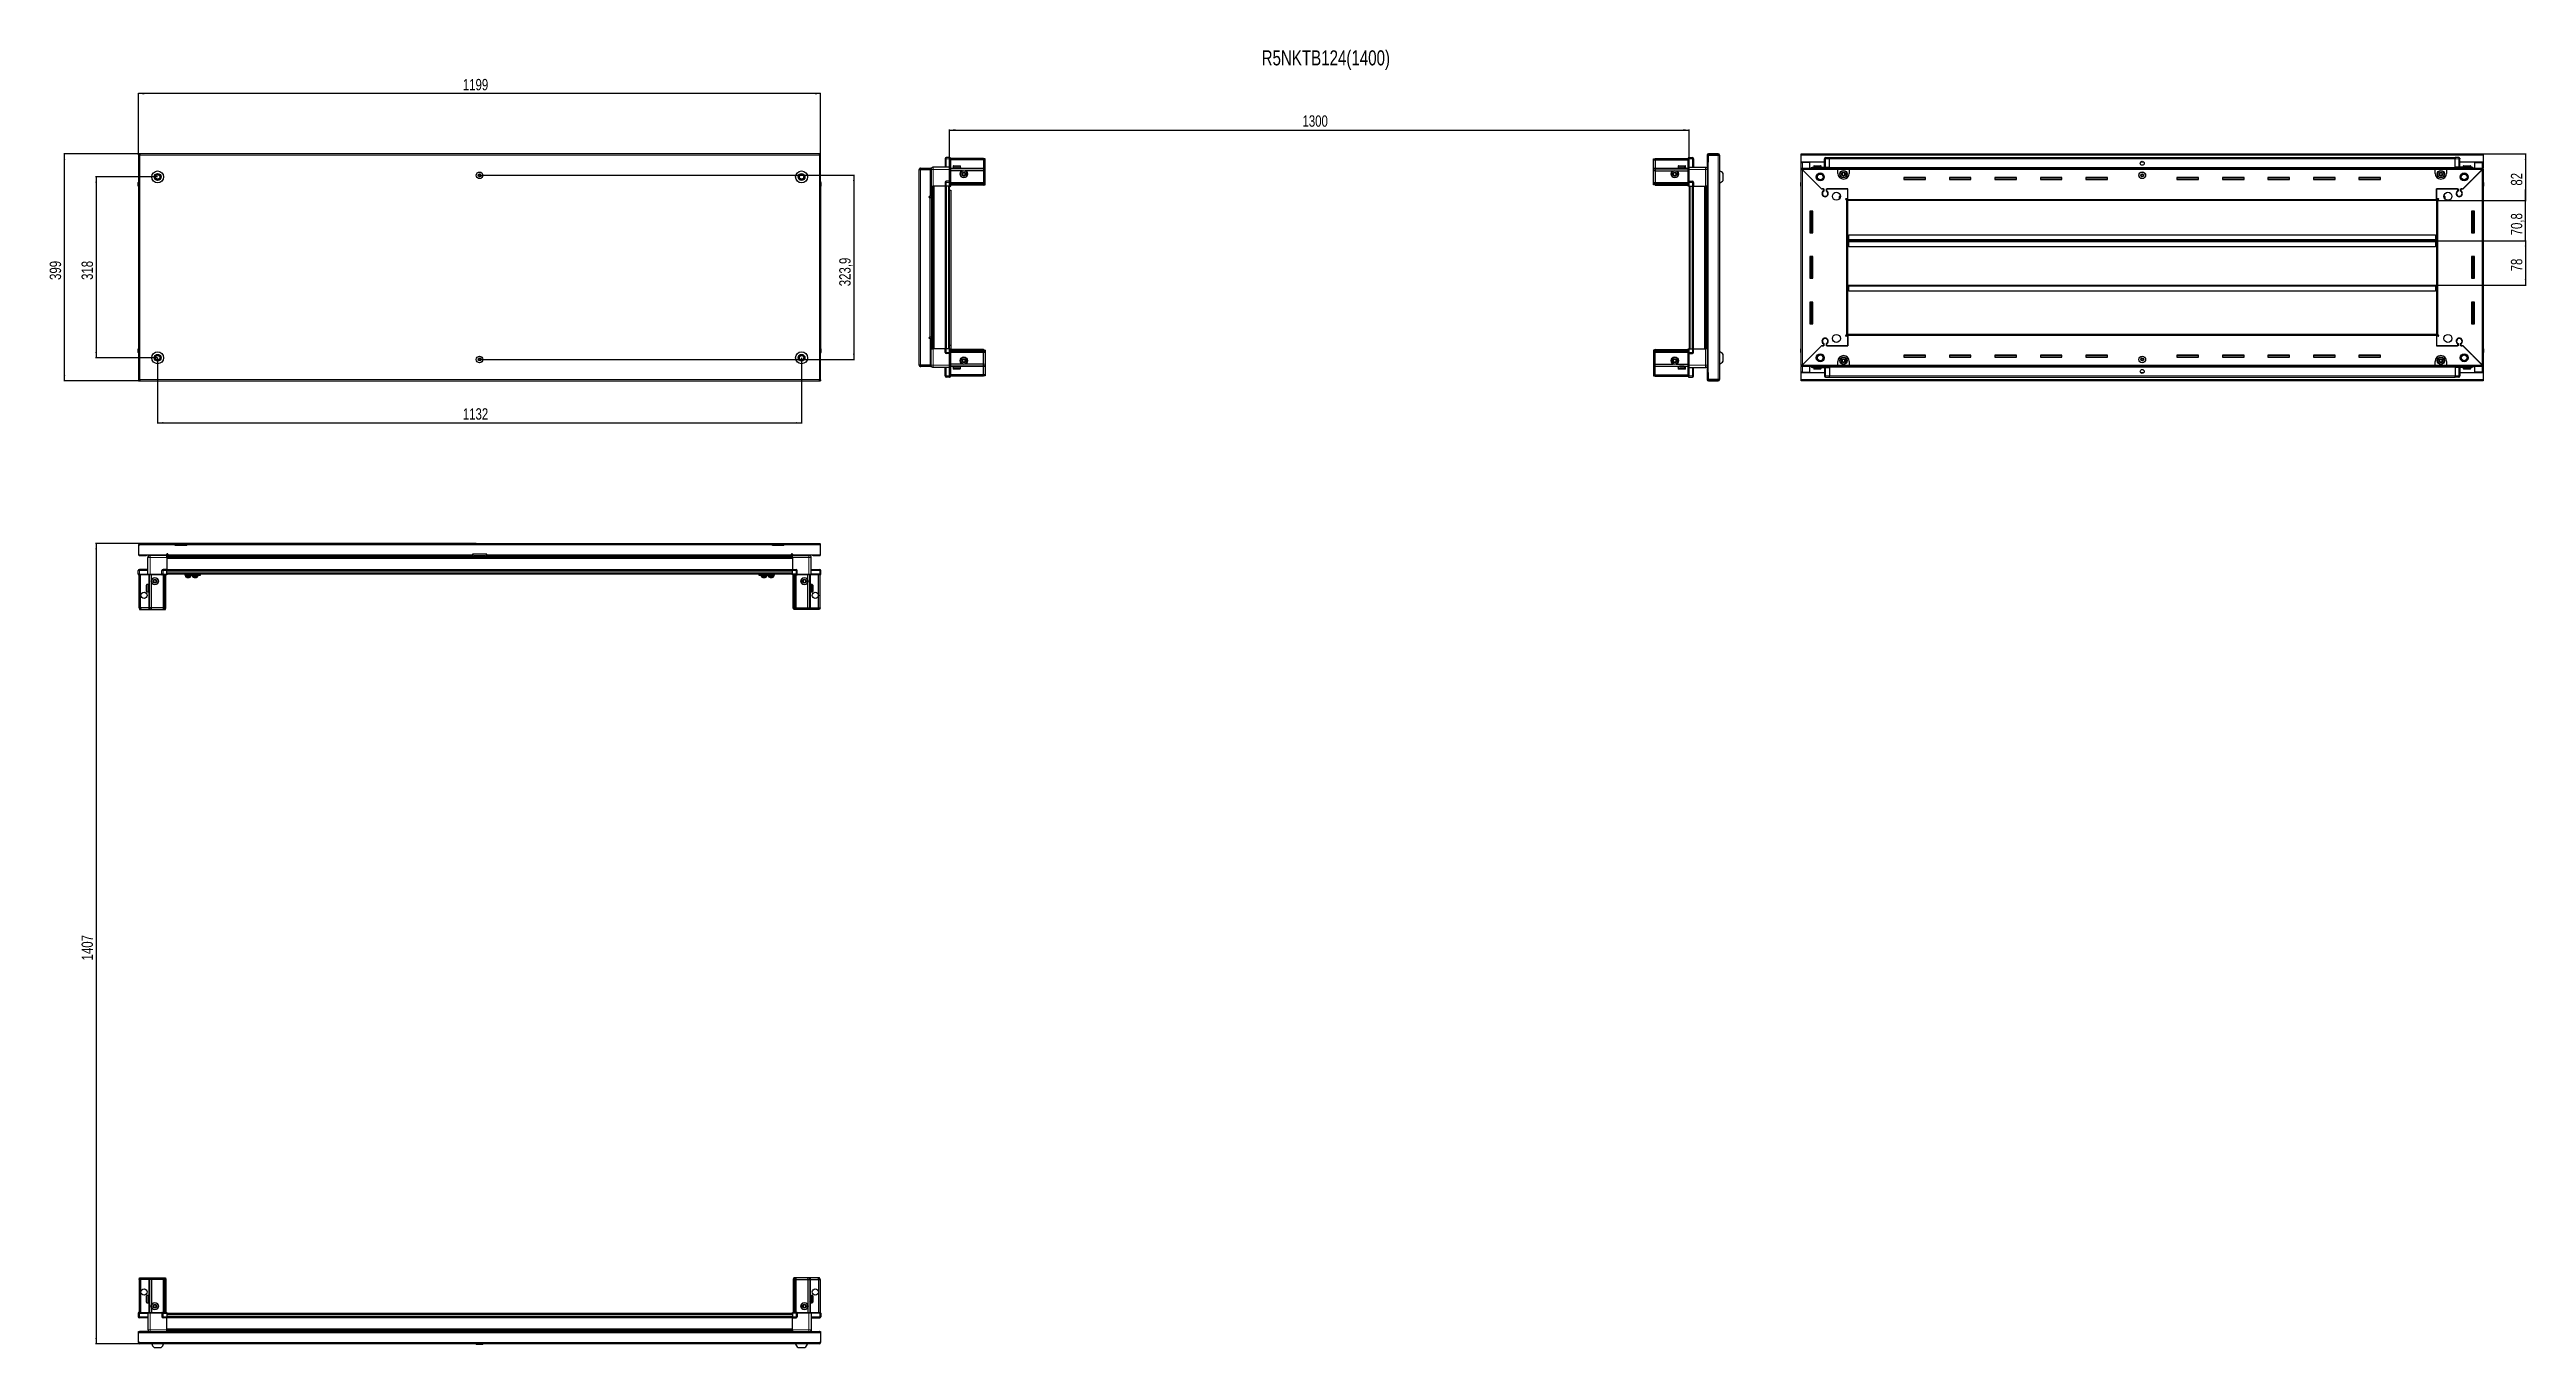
# Model space of a CAD drawing. Header units: millimetres. Extents: x 1315 to 5669, y -723 to 1559.
import ezdxf

# ---------------------------------------------------------------- set-up
doc = ezdxf.new("R2010")
doc.units = ezdxf.units.MM
doc.layers.add('FORMAT', color=7, linetype='Continuous')
doc.styles.add('SLDTEXTSTYLE0', font='TXT', dxfattribs={"width": 0.75})
doc.dimstyles.new('SLDDIMSTYLE0', dxfattribs={"dimtxt": 20, "dimasz": 10, "dimexe": 0, "dimexo": 0.0625, "dimgap": 5, "dimtad": 2, "dimdec": 1, "dimrnd": 1e-09, "dimzin": 12, "dimdsep": 46, "dimtxsty": 'SLDTEXTSTYLE0', "dimsah": 1, "dimcen": 0.09, "dimadec": 0, "dimazin": 3, "dimtfac": 1, "dimtofl": 0, "dimtmove": 0, "dimatfit": 3, "dimfxl": 0, "dimfrac": 2, "dimtolj": 1, "dimtzin": 12, "dimarcsym": 0})
doc.dimstyles.new('SLDDIMSTYLE1', dxfattribs={"dimtxt": 20, "dimasz": 10, "dimexe": 0, "dimexo": 0.0625, "dimgap": 5, "dimtad": 2, "dimdec": 1, "dimrnd": 1e-09, "dimzin": 12, "dimdsep": 46, "dimtxsty": 'SLDTEXTSTYLE0', "dimsah": 1, "dimcen": 0.09, "dimadec": 0, "dimazin": 3, "dimtfac": 1, "dimtmove": 0, "dimatfit": 0, "dimfxl": 0, "dimfrac": 2, "dimtolj": 1, "dimtzin": 12, "dimarcsym": 0})

msp = doc.modelspace()

# ---------------------------------------------------------------- texts
at = {"layer": 'FORMAT', "insert": (3445.59, 1557.91), "char_height": 26.4583, "attachment_point": 1, "style": 'SLDTEXTSTYLE0'}
msp.add_mtext('R5NKTB124(1400)', dxfattribs=at)

# ---------------------------------------------------------------- blocks, each defined once
blk = doc.blocks.new('_D')
at = {"layer": 'FORMAT'}
for p, q in [((1471.3, 1375.8), (1339.8, 1375.8)), ((1340.8, 976.8), (1340.8, 1375.8)), ((1471.3, 976.8), (1339.8, 976.8))]:
    blk.add_line(p, q, dxfattribs=at)
for points in [[(1340.8, 1375.8), (1339.3, 1365.8), (1342.4, 1365.8)], [(1340.8, 976.8), (1342.4, 986.8), (1339.3, 986.8)]]:
    blk.add_solid(points, dxfattribs=at)
at = {"layer": 'FORMAT', "insert": (1315, 1154.2), "char_height": 20, "attachment_point": 1, "rotation": 90, "style": 'SLDTEXTSTYLE0'}
blk.add_mtext('399', dxfattribs=at)
blk = doc.blocks.new('_D_1')
at = {"layer": 'FORMAT'}
for p, q in [((1471.3, 1375.8), (1471.3, 1482.8)), ((2670.3, 1481.8), (1471.3, 1481.8)), ((2670.3, 1375.8), (2670.3, 1482.8))]:
    blk.add_line(p, q, dxfattribs=at)
for points in [[(1471.3, 1481.8), (1481.3, 1480.3), (1481.3, 1483.4)], [(2670.3, 1481.8), (2660.3, 1483.4), (2660.3, 1480.3)]]:
    blk.add_solid(points, dxfattribs=at)
at = {"layer": 'FORMAT', "insert": (2041.3, 1507.6), "char_height": 20, "attachment_point": 1, "style": 'SLDTEXTSTYLE0'}
blk.add_mtext('1199', dxfattribs=at)
blk = doc.blocks.new('_D_2')
at = {"layer": 'FORMAT'}
for p, q in [((1504.8, 1017.3), (1504.8, 901.8)), ((2636.8, 1017.3), (2636.8, 901.8)), ((1504.8, 902.8), (2636.8, 902.8))]:
    blk.add_line(p, q, dxfattribs=at)
for points in [[(1504.8, 902.8), (1514.8, 901.3), (1514.8, 904.4)], [(2636.8, 902.8), (2626.8, 904.4), (2626.8, 901.3)]]:
    blk.add_solid(points, dxfattribs=at)
at = {"layer": 'FORMAT', "insert": (2041.3, 928.6), "char_height": 20, "attachment_point": 1, "style": 'SLDTEXTSTYLE0'}
blk.add_mtext('1132', dxfattribs=at)
blk = doc.blocks.new('_D_3')
at = {"layer": 'FORMAT'}
for p, q in [((2070.8, 1338.3), (2729.8, 1338.3)), ((2728.8, 1338.3), (2728.8, 1014.5)), ((2070.8, 1014.5), (2729.8, 1014.5))]:
    blk.add_line(p, q, dxfattribs=at)
for points in [[(2728.8, 1338.3), (2727.3, 1328.3), (2730.4, 1328.3)], [(2728.8, 1014.5), (2730.4, 1024.5), (2727.3, 1024.5)]]:
    blk.add_solid(points, dxfattribs=at)
at = {"layer": 'FORMAT', "insert": (2703, 1143.1), "char_height": 20, "attachment_point": 1, "rotation": 90, "style": 'SLDTEXTSTYLE0'}
blk.add_mtext('323,9', dxfattribs=at)
blk = doc.blocks.new('_D_4')
at = {"layer": 'FORMAT'}
for p, q in [((1504.8, 1335.3), (1395.8, 1335.3)), ((1396.8, 1335.3), (1396.8, 1017.3)), ((1504.8, 1017.3), (1395.8, 1017.3))]:
    blk.add_line(p, q, dxfattribs=at)
for points in [[(1396.8, 1335.3), (1395.3, 1325.3), (1398.4, 1325.3)], [(1396.8, 1017.3), (1398.4, 1027.3), (1395.3, 1027.3)]]:
    blk.add_solid(points, dxfattribs=at)
at = {"layer": 'FORMAT', "insert": (1371, 1154.2), "char_height": 20, "attachment_point": 1, "rotation": 90, "style": 'SLDTEXTSTYLE0'}
blk.add_mtext('318', dxfattribs=at)
blk = doc.blocks.new('_D_5')
at = {"layer": 'FORMAT'}
for p, q in [((2897, 1319.3), (2897, 1418.8)), ((2897, 1417.8), (4197, 1417.8)), ((4197, 1319.3), (4197, 1418.8))]:
    blk.add_line(p, q, dxfattribs=at)
for points in [[(2897, 1417.8), (2907, 1416.3), (2907, 1419.4)], [(4197, 1417.8), (4187, 1419.4), (4187, 1416.3)]]:
    blk.add_solid(points, dxfattribs=at)
at = {"layer": 'FORMAT', "insert": (3517.4, 1443.6), "char_height": 20, "attachment_point": 1, "style": 'SLDTEXTSTYLE0'}
blk.add_mtext('1300', dxfattribs=at)
blk = doc.blocks.new('_D_6')
at = {"layer": 'FORMAT'}
for p, q in [((5593.1, 1375.8), (5668.6, 1375.8)), ((5667.6, 1375.8), (5667.6, 1293.8)), ((5511.1, 1293.8), (5668.6, 1293.8))]:
    blk.add_line(p, q, dxfattribs=at)
for points in [[(5667.6, 1375.8), (5666.1, 1365.8), (5669.1, 1365.8)], [(5667.6, 1293.8), (5669.1, 1303.8), (5666.1, 1303.8)]]:
    blk.add_solid(points, dxfattribs=at)
at = {"layer": 'FORMAT', "insert": (5641.8, 1320), "char_height": 20, "attachment_point": 1, "rotation": 90, "style": 'SLDTEXTSTYLE0'}
blk.add_mtext('82', dxfattribs=at)
blk = doc.blocks.new('_D_7')
at = {"layer": 'FORMAT'}
for p, q in [((5667.6, 1293.8), (5667.6, 1313.1)), ((5511.1, 1293.8), (5668.6, 1293.8)), ((5667.6, 1223.1), (5667.6, 1293.8)), ((5510.1, 1223.1), (5668.6, 1223.1)), ((5667.6, 1223.1), (5667.6, 1203.8))]:
    blk.add_line(p, q, dxfattribs=at)
for points in [[(5667.6, 1293.8), (5669.1, 1303.8), (5666.1, 1303.8)], [(5667.6, 1223.1), (5666.1, 1213.1), (5669.1, 1213.1)]]:
    blk.add_solid(points, dxfattribs=at)
at = {"layer": 'FORMAT', "insert": (5641.8, 1232.6), "char_height": 20, "attachment_point": 1, "rotation": 90, "style": 'SLDTEXTSTYLE0'}
blk.add_mtext('70,8', dxfattribs=at)
blk = doc.blocks.new('_D_8')
at = {"layer": 'FORMAT'}
for p, q in [((5510.1, 1223.1), (5668.6, 1223.1)), ((5667.6, 1223.1), (5667.6, 1145.1)), ((5510.1, 1145.1), (5668.6, 1145.1))]:
    blk.add_line(p, q, dxfattribs=at)
for points in [[(5667.6, 1223.1), (5666.1, 1213.1), (5669.1, 1213.1)], [(5667.6, 1145.1), (5669.1, 1155.1), (5666.1, 1155.1)]]:
    blk.add_solid(points, dxfattribs=at)
at = {"layer": 'FORMAT', "insert": (5641.8, 1169.3), "char_height": 20, "attachment_point": 1, "rotation": 90, "style": 'SLDTEXTSTYLE0'}
blk.add_mtext('78', dxfattribs=at)
blk = doc.blocks.new('_D_9')
at = {"layer": 'FORMAT'}
for p, q in [((2065, 690.8), (1395.8, 690.8)), ((1396.8, 690.8), (1396.8, -716.2)), ((1473.4, -716.2), (1395.8, -716.2))]:
    blk.add_line(p, q, dxfattribs=at)
for points in [[(1396.8, 690.8), (1395.3, 680.8), (1398.4, 680.8)], [(1396.8, -716.2), (1398.4, -706.2), (1395.3, -706.2)]]:
    blk.add_solid(points, dxfattribs=at)
at = {"layer": 'FORMAT', "insert": (1371, -42.2), "char_height": 20, "attachment_point": 1, "rotation": 90, "style": 'SLDTEXTSTYLE0'}
blk.add_mtext('1407', dxfattribs=at)

# ---------------------------------------------------------------- dimensions: what is measured, and where the dimension line sits
at = {"layer": 'FORMAT'}
dim = msp.add_linear_dim(base=(1471.32, 1481.82), p1=(2670.32, 1375.82), p2=(1471.32, 1375.82), dimstyle='SLDDIMSTYLE0', dxfattribs=at)
dim.commit()
dim.dimension.update_dxf_attribs({"geometry": '_D_1', "text_midpoint": (2070.82, 1481.82), "dimtype": 160})
for base, p1, p2, angle, dimstyle, picture, middle in [((4196.98, 1417.82), (2896.98, 1319.32), (4196.98, 1319.32), 0, 'SLDDIMSTYLE0', '_D_5', (3546.98, 1417.82)), ((1340.82, 1375.82), (1471.32, 976.82), (1471.32, 1375.82), 90, 'SLDDIMSTYLE0', '_D', (1340.82, 1176.32)), ((5667.61, 1293.82), (5593.11, 1375.82), (5511.11, 1293.82), 90, 'SLDDIMSTYLE0', '_D_6', (5667.61, 1334.82)), ((1396.82, 1017.32), (1504.82, 1335.32), (1504.82, 1017.32), 90, 'SLDDIMSTYLE0', '_D_4', (1396.82, 1176.32)), ((2728.8202948, 1014.47343353), (2070.8199379, 1338.32343353), (2070.8199379, 1014.47343353), 90, 'SLDDIMSTYLE0', '_D_3', (2728.8202948, 1176.39843353)), ((5667.60702379, 1293.82343353), (5510.10666689, 1223.07343353), (5511.10666689, 1293.82343353), 90, 'SLDDIMSTYLE1', '_D_7', (5667.60702379, 1258.44843353)), ((5667.60702379, 1145.12343353), (5510.10666689, 1223.07343353), (5510.10666689, 1145.12343353), 90, 'SLDDIMSTYLE0', '_D_8', (5667.60702379, 1184.09843353)), ((2636.82, 902.82), (1504.82, 1017.32), (2636.82, 1017.32), 0, 'SLDDIMSTYLE0', '_D_2', (2070.82, 902.82)), ((1396.82, -716.15), (2065.03, 690.85), (1473.42, -716.15), 90, 'SLDDIMSTYLE0', '_D_9', (1396.82, -12.65))]:
    dim = msp.add_linear_dim(base=base, p1=p1, p2=p2, angle=angle, dimstyle=dimstyle, dxfattribs=at)
    dim.commit()
    dim.dimension.update_dxf_attribs({"geometry": picture, "text_midpoint": middle, "dimtype": 160})

# ---------------------------------------------------------------- linework, layer by layer
at = {"color": 7, "linetype": 'Continuous', "lineweight": 25}
for p, q in [((1473.42, 1375.82), (1471.32, 1375.82)), ((1471.32, 1374.32), (1471.32, 1375.82)), ((1471.32, 1374.32), (1473.42, 1374.32)), ((1471.32, 1374.32), (1471.32, 1373.72)), ((1471.32, 1373.72), (1471.32, 978.92)), ((1471.32, 1373.72), (1473.42, 1373.72)), ((2668.22, 1375.82), (1473.42, 1375.82)), ((1473.42, 1375.82), (1473.42, 1373.72)), ((2668.22, 1373.72), (2668.22, 1375.82)), ((2670.32, 1375.82), (2668.22, 1375.82)), ((2668.22, 1374.32), (2670.32, 1374.32)), ((2668.22, 1373.72), (2670.32, 1373.72)), ((2670.32, 1374.32), (2670.32, 1375.82)), ((2670.32, 1373.72), (2670.32, 1374.32)), ((2670.32, 978.92), (2670.32, 1373.72)), ((2845.73, 1349.07), (2845.73, 1350.57)), ((2845.73, 1350.57), (2846.63, 1350.57)), ((2846.63, 1349.07), (2846.63, 1350.57)), ((2846.63, 1350.57), (2863.13, 1350.57)), ((2863.13, 1349.07), (2863.13, 1350.57)), ((2897.13, 1352.32), (2868.13, 1352.32)), ((2889.13, 1367.32), (2889.13, 1352.32)), ((2897.13, 1369.32), (2891.13, 1369.32)), ((2897.13, 1369.32), (2897.46, 1369.32)), ((2897.13, 1369.32), (2897.13, 1367.32)), ((2897.13, 1352.52), (2897.13, 1367.32)), ((2897.13, 1352.52), (2897.13, 1367.32)), ((2897.13, 1352.32), (2897.13, 1352.52)), ((2897.13, 1352.32), (2898.33, 1352.32)), ((2897.13, 1348.32), (2897.13, 1352.32)), ((2898.33, 1368.82), (2897.46, 1369.32)), ((2898.33, 1367.32), (2898.33, 1368.82)), ((2956.63, 1367.82), (2898.33, 1367.82)), ((2898.33, 1367.32), (2898.33, 1352.52)), ((2956.63, 1365.32), (2898.33, 1365.32)), ((2898.33, 1352.52), (2898.33, 1352.32)), ((2898.33, 1352.32), (2898.33, 1348.32)), ((2903.13, 1354.22), (2903.13, 1351.82)), ((2903.13, 1351.82), (2903.13, 1351.32)), ((2903.13, 1351.32), (2903.26, 1351.32)), ((2903.45, 1351.82), (2903.26, 1351.82)), ((2903.26, 1351.82), (2903.26, 1351.32)), ((2903.26, 1351.32), (2903.45, 1351.32)), ((2903.45, 1351.82), (2903.45, 1351.32)), ((2903.45, 1351.32), (2903.98, 1351.32)), ((2903.93, 1355.02), (2911.09, 1355.02)), ((2904.38, 1351.82), (2903.98, 1351.82)), ((2903.98, 1351.82), (2903.98, 1351.32)), ((2903.98, 1351.32), (2904.38, 1351.32)), ((2904.38, 1351.82), (2904.38, 1351.32)), ((2904.38, 1351.32), (2905.25, 1351.32)), ((2905.23, 1351.32), (2905.23, 1351.22)), ((2905.23, 1351.22), (2914.03, 1351.22)), ((2905.82, 1351.82), (2905.25, 1351.82)), ((2905.25, 1351.82), (2905.25, 1351.32)), ((2905.25, 1351.32), (2905.82, 1351.32)), ((2905.63, 1350.82), (2906.32, 1350.34)), ((2905.63, 1350.82), (2910.66, 1350.82)), ((2906.32, 1350.34), (2905.63, 1349.86)), ((2905.82, 1351.82), (2905.82, 1351.32)), ((2905.82, 1351.32), (2906.95, 1351.32)), ((2906.32, 1350.34), (2910.48, 1350.34)), ((2907.64, 1351.82), (2906.95, 1351.82)), ((2906.95, 1351.82), (2906.95, 1351.32)), ((2906.95, 1351.32), (2907.64, 1351.32)), ((2907.64, 1351.82), (2907.64, 1351.32)), ((2907.64, 1351.32), (2908.91, 1351.32)), ((2909.65, 1351.82), (2908.91, 1351.82)), ((2908.91, 1351.82), (2908.91, 1351.32)), ((2908.91, 1351.32), (2909.14, 1351.32)), ((2909.14, 1351.82), (2909.14, 1351.32)), ((2909.64, 1351.82), (2909.64, 1351.32)), ((2909.64, 1351.32), (2909.65, 1351.32)), ((2909.65, 1351.82), (2909.65, 1351.32)), ((2909.65, 1351.32), (2910.94, 1351.32)), ((2910.48, 1350.34), (2912.94, 1350.34)), ((2910.66, 1350.82), (2913.63, 1350.82)), ((2911.65, 1351.82), (2910.94, 1351.82)), ((2910.94, 1351.82), (2910.94, 1351.32)), ((2911, 1351.82), (2911, 1351.32)), ((2911, 1351.32), (2911.65, 1351.32)), ((2911.09, 1355.02), (2915.33, 1355.02)), ((2911.65, 1351.82), (2911.65, 1351.32)), ((2911.65, 1351.32), (2912.84, 1351.32)), ((2913.46, 1351.82), (2912.84, 1351.82)), ((2912.84, 1351.82), (2912.84, 1351.32)), ((2912.84, 1351.32), (2913.46, 1351.32)), ((2912.94, 1350.34), (2913.63, 1350.82)), ((2913.63, 1349.86), (2912.94, 1350.34)), ((2913.46, 1351.82), (2913.46, 1351.32)), ((2913.46, 1351.32), (2914.43, 1351.32)), ((2914.03, 1351.22), (2914.03, 1351.32)), ((2914.9, 1351.82), (2914.43, 1351.82)), ((2914.43, 1351.82), (2914.43, 1351.32)), ((2914.43, 1351.32), (2914.9, 1351.32)), ((2914.9, 1351.82), (2914.9, 1351.32)), ((2914.9, 1351.32), (2915.55, 1351.32)), ((2915.82, 1351.82), (2915.55, 1351.82)), ((2915.55, 1351.82), (2915.55, 1351.32)), ((2915.55, 1351.32), (2915.82, 1351.32)), ((2915.82, 1351.82), (2915.82, 1351.32)), ((2915.82, 1351.32), (2916.09, 1351.32)), ((2916.13, 1351.82), (2916.09, 1351.82)), ((2916.09, 1351.82), (2916.09, 1351.32)), ((2916.09, 1351.32), (2916.13, 1351.32)), ((2916.13, 1351.82), (2916.13, 1354.22)), ((2916.13, 1351.82), (2916.13, 1351.32)), ((2956.63, 1367.82), (2956.63, 1365.32)), ((2959.63, 1367.02), (2956.63, 1367.82)), ((2956.63, 1365.32), (2956.63, 1350.82)), ((2959.63, 1365.17), (2956.63, 1365.32)), ((2956.63, 1350.82), (2956.63, 1349.82)), ((2959.63, 1365.17), (2959.63, 1367.02)), ((2959.63, 1350.82), (2959.63, 1365.17)), ((2959.63, 1349.02), (2959.63, 1350.82)), ((4134.33, 1367.02), (4137.33, 1367.82)), ((4134.33, 1365.17), (4134.33, 1367.02)), ((4134.33, 1365.17), (4137.33, 1365.32)), ((4134.33, 1350.82), (4134.33, 1365.17)), ((4134.33, 1349.02), (4134.33, 1350.82)), ((4137.33, 1367.82), (4137.33, 1365.32)), ((4137.33, 1367.82), (4195.63, 1367.82)), ((4137.33, 1365.32), (4137.33, 1350.82)), ((4137.33, 1365.32), (4195.63, 1365.32)), ((4137.33, 1350.82), (4137.33, 1349.82)), ((4177.83, 1354.22), (4177.83, 1351.32)), ((4177.83, 1351.32), (4177.86, 1351.32)), ((4177.98, 1351.82), (4177.86, 1351.82)), ((4177.86, 1351.82), (4177.86, 1351.32)), ((4177.86, 1351.32), (4177.98, 1351.32)), ((4177.98, 1351.82), (4177.98, 1351.32)), ((4177.98, 1351.32), (4178.39, 1351.32)), ((4178.73, 1351.82), (4178.39, 1351.82)), ((4178.39, 1351.82), (4178.39, 1351.32)), ((4178.39, 1351.32), (4178.73, 1351.32)), ((4178.63, 1355.02), (4190.03, 1355.02)), ((4178.73, 1351.82), (4178.73, 1351.32)), ((4178.73, 1351.32), (4179.51, 1351.32)), ((4180.03, 1351.82), (4179.51, 1351.82)), ((4179.51, 1351.82), (4179.51, 1351.32)), ((4179.51, 1351.32), (4180.03, 1351.32)), ((4179.93, 1351.32), (4179.93, 1351.22)), ((4179.93, 1351.22), (4188.73, 1351.22)), ((4180.03, 1351.82), (4180.03, 1351.32)), ((4180.03, 1351.32), (4181.09, 1351.32)), ((4180.33, 1350.82), (4181.02, 1350.34)), ((4180.33, 1350.82), (4188.33, 1350.82)), ((4181.02, 1350.34), (4180.33, 1349.86)), ((4181.02, 1350.34), (4187.64, 1350.34)), ((4181.75, 1351.82), (4181.09, 1351.82)), ((4181.09, 1351.82), (4181.09, 1351.32)), ((4181.09, 1351.32), (4181.75, 1351.32)), ((4181.75, 1351.82), (4181.75, 1351.32)), ((4181.75, 1351.32), (4182.99, 1351.32)), ((4183.72, 1351.82), (4182.99, 1351.82)), ((4182.99, 1351.82), (4182.99, 1351.32)), ((4182.99, 1351.32), (4183.42, 1351.32)), ((4183.42, 1351.82), (4183.42, 1351.32)), ((4183.72, 1351.82), (4183.72, 1351.32)), ((4183.72, 1351.32), (4185.02, 1351.32)), ((4185.75, 1351.82), (4185.02, 1351.82)), ((4185.02, 1351.82), (4185.02, 1351.32)), ((4185.29, 1351.82), (4185.29, 1351.32)), ((4185.29, 1351.32), (4185.75, 1351.32)), ((4185.75, 1351.82), (4185.75, 1351.32)), ((4185.75, 1351.32), (4186.98, 1351.32)), ((4187.64, 1351.82), (4186.98, 1351.82)), ((4186.98, 1351.82), (4186.98, 1351.32)), ((4186.98, 1351.32), (4187.64, 1351.32)), ((4187.64, 1351.82), (4187.64, 1351.32)), ((4187.64, 1351.32), (4188.69, 1351.32)), ((4187.64, 1350.34), (4188.33, 1350.82)), ((4188.33, 1349.86), (4187.64, 1350.34)), ((4189.21, 1351.82), (4188.69, 1351.82)), ((4188.69, 1351.82), (4188.69, 1351.32)), ((4188.69, 1351.32), (4189.21, 1351.32)), ((4188.73, 1351.22), (4188.73, 1351.32)), ((4189.21, 1351.82), (4189.21, 1351.32)), ((4189.21, 1351.32), (4189.96, 1351.32)), ((4190.29, 1351.82), (4189.96, 1351.82)), ((4189.96, 1351.82), (4189.96, 1351.32)), ((4189.96, 1351.32), (4190.29, 1351.32)), ((4190.29, 1351.82), (4190.29, 1351.32)), ((4190.29, 1351.32), (4190.69, 1351.32)), ((4190.8, 1351.82), (4190.69, 1351.82)), ((4190.69, 1351.82), (4190.69, 1351.32)), ((4190.69, 1351.32), (4190.8, 1351.32)), ((4190.8, 1351.82), (4190.8, 1351.32)), ((4190.8, 1351.32), (4190.83, 1351.32)), ((4190.83, 1351.32), (4190.83, 1354.22)), ((4196.49, 1369.32), (4195.63, 1368.82)), ((4196.49, 1369.32), (4195.63, 1368.82)), ((4195.63, 1368.82), (4195.63, 1367.32)), ((4195.63, 1352.52), (4195.63, 1367.32)), ((4195.63, 1352.32), (4195.63, 1352.52)), ((4196.83, 1352.32), (4195.63, 1352.32)), ((4195.63, 1348.32), (4195.63, 1352.32)), ((4196.83, 1369.32), (4196.49, 1369.32)), ((4196.83, 1369.32), (4196.49, 1369.32)), ((4196.83, 1369.32), (4196.83, 1369.32)), ((4196.83, 1367.32), (4196.83, 1369.32)), ((4196.83, 1369.32), (4202.83, 1369.32)), ((4196.83, 1367.32), (4196.83, 1352.52)), ((4196.83, 1352.52), (4196.83, 1352.32)), ((4196.83, 1352.32), (4196.83, 1348.32)), ((4196.83, 1352.32), (4225.83, 1352.32)), ((4204.83, 1367.32), (4204.83, 1352.32)), ((4228.73, 1360.82), (4228.73, 991.82)), ((4228.73, 1360.82), (4230.83, 1360.82)), ((4228.83, 1373.72), (4228.83, 1361.32)), ((4228.83, 1361.32), (4230.33, 1361.32)), ((4230.33, 1373.72), (4230.33, 1361.32)), ((4230.83, 1360.82), (4230.83, 1373.72)), ((4230.83, 1373.72), (4248.23, 1373.72)), ((4248.23, 1375.82), (4230.93, 1375.82)), ((4248.23, 1374.32), (4230.93, 1374.32)), ((4248.23, 1374.32), (4248.23, 1375.82)), ((4248.23, 1373.72), (4250.33, 1373.72)), ((4250.33, 1373.72), (4250.33, 978.92)), ((4394.11, 1373.72), (4394.11, 1375.82)), ((4394.11, 1375.82), (5593.11, 1375.82)), ((4394.11, 1361.32), (4394.11, 1373.72)), ((4435.11, 1361.32), (4394.11, 1361.32)), ((4394.11, 1360.82), (4394.11, 1361.32)), ((4394.11, 1360.82), (4396.21, 1360.82)), ((4394.11, 1350.57), (4394.11, 1360.82)), ((4394.11, 1349.07), (4394.11, 1350.57)), ((4394.11, 1350.57), (4395.11, 1350.57)), ((4395.11, 1350.57), (4458.61, 1350.57)), ((4395.11, 1349.07), (4395.11, 1350.57)), ((4395.61, 1360.82), (4395.61, 1361.32)), ((4409.11, 1360.82), (4396.21, 1360.82)), ((4409.11, 1350.57), (4409.11, 1360.82)), ((4414.61, 1352.32), (4443.61, 1352.32)), ((4416.11, 1354.22), (4416.11, 1352.32)), ((4416.91, 1355.02), (4428.31, 1355.02)), ((4429.11, 1352.32), (4429.11, 1354.22)), ((4435.11, 1352.32), (4435.11, 1367.32)), ((4435.78, 1368.82), (4435.78, 1368.82)), ((4437.11, 1369.32), (4443.61, 1369.32)), ((4437.11, 1369.32), (4443.61, 1369.32)), ((4443.53, 1350.57), (4443.61, 1352.29)), ((4443.61, 1369.32), (4443.61, 1369.32)), ((4443.61, 1369.32), (4443.61, 1369.32)), ((4443.61, 1369.32), (4443.61, 1367.32)), ((5543.61, 1369.17), (4443.61, 1369.17)), ((4443.61, 1352.32), (4443.61, 1367.32)), ((4443.61, 1352.32), (4443.61, 1351.82)), ((4443.61, 1351.17), (5543.61, 1351.17)), ((4458.61, 1348.47), (4458.61, 1350.57)), ((4458.61, 1350.57), (4478.61, 1350.57)), ((4478.61, 1350.57), (4478.61, 1348.47)), ((4478.61, 1350.57), (5508.61, 1350.57)), ((4996.48, 1361.32), (4990.73, 1361.32)), ((5508.61, 1348.47), (5508.61, 1350.57)), ((5508.61, 1350.57), (5528.61, 1350.57)), ((5528.61, 1350.57), (5528.61, 1348.47)), ((5528.61, 1350.57), (5592.11, 1350.57)), ((5543.61, 1369.32), (5543.61, 1369.32)), ((5550.11, 1369.32), (5543.61, 1369.32)), ((5550.11, 1369.32), (5543.61, 1369.32)), ((5543.61, 1369.32), (5543.61, 1367.32)), ((5543.61, 1352.32), (5543.61, 1367.32)), ((5543.61, 1352.32), (5543.61, 1351.82)), ((5572.61, 1352.32), (5543.61, 1352.32)), ((5543.61, 1352.29), (5543.68, 1350.57)), ((5552.11, 1367.32), (5552.11, 1367.32)), ((5552.11, 1352.32), (5552.11, 1367.32)), ((5593.11, 1361.32), (5552.11, 1361.32)), ((5558.11, 1354.22), (5558.11, 1352.32)), ((5558.91, 1355.02), (5570.31, 1355.02)), ((5571.11, 1352.32), (5571.11, 1354.22)), ((5578.11, 1360.82), (5591.01, 1360.82)), ((5578.11, 1350.57), (5578.11, 1360.82)), ((5591.01, 1360.82), (5593.11, 1360.82)), ((5591.61, 1360.82), (5591.61, 1361.32)), ((5592.11, 1349.07), (5592.11, 1350.57)), ((5592.11, 1350.57), (5593.11, 1350.57)), ((5593.11, 1375.82), (5593.11, 1373.72)), ((5593.11, 1373.72), (5593.11, 1361.32)), ((5593.11, 1360.82), (5593.11, 1361.32)), ((5593.11, 1360.82), (5593.11, 1350.57)), ((5593.11, 1349.07), (5593.11, 1350.57)), ((1470.82, 1325.82), (1470.82, 1319.32)), ((1470.82, 1319.32), (1470.82, 1325.82)), ((1470.82, 1319.32), (1470.82, 1319.32)), ((1471.32, 1319.32), (1470.82, 1319.32)), ((1470.97, 1319.32), (1470.97, 1033.32)), ((2670.32, 1327.15), (2670.32, 1327.15)), ((2670.32, 1319.32), (2670.82, 1319.32)), ((2670.67, 1033.32), (2670.67, 1319.32)), ((2670.82, 1325.82), (2670.82, 1319.32)), ((2670.82, 1319.32), (2670.82, 1325.82)), ((2670.82, 1319.32), (2670.82, 1319.32)), ((2670.82, 1319.32), (2670.82, 1319.32)), ((2843.63, 1343.96), (2843.33, 1343.96)), ((2843.33, 1332.39), (2843.33, 1343.96)), ((2843.33, 1332.39), (2843.63, 1332.39)), ((2845.13, 1348.47), (2843.63, 1348.47)), ((2843.63, 1347.97), (2843.63, 1348.47)), ((2843.63, 1004.67), (2843.63, 1347.97)), ((2845.73, 1349.07), (2846.63, 1349.07)), ((2845.73, 1348.57), (2863.13, 1348.57)), ((2846.63, 1349.07), (2863.13, 1349.07)), ((2864.63, 1348.57), (2863.13, 1348.57)), ((2863.13, 1348.57), (2863.13, 1301.07)), ((2863.13, 1322.07), (2864.63, 1322.07)), ((2864.63, 1319.32), (2863.13, 1319.32)), ((2864.63, 1348.32), (2864.63, 1319.32)), ((2865.28, 1033.32), (2865.28, 1319.32)), ((2867.07, 1319.32), (2867.07, 1033.32)), ((2867.1, 1319.32), (2867.1, 1033.32)), ((2889.13, 1319.32), (2868.13, 1319.32)), ((2889.13, 1325.82), (2889.13, 1319.32)), ((2889.13, 1319.32), (2891.13, 1319.32)), ((2889.78, 1033.32), (2889.78, 1319.32)), ((2897.13, 1327.82), (2891.13, 1327.82)), ((2897.13, 1319.32), (2891.13, 1319.32)), ((2896.98, 1033.32), (2896.98, 1319.32)), ((2896.98, 1312.32), (2899.48, 1312.32)), ((2897.13, 1328.02), (2897.13, 1348.32)), ((2897.13, 1327.82), (2897.13, 1328.02)), ((2897.13, 1327.82), (2897.13, 1325.82)), ((2897.13, 1327.82), (2898.33, 1327.82)), ((2897.13, 1319.32), (2897.13, 1325.82)), ((2897.13, 1319.32), (2897.13, 1325.82)), ((2897.13, 1319.32), (2897.46, 1319.32)), ((2897.13, 1319.32), (2897.13, 1319.32)), ((2897.46, 1319.32), (2897.46, 1325.82)), ((2898.33, 1319.32), (2897.46, 1319.32)), ((2897.46, 1319.32), (2897.46, 1319.32)), ((2956.63, 1349.82), (2898.33, 1349.82)), ((2898.33, 1348.32), (2898.33, 1328.02)), ((2919.63, 1346.32), (2898.33, 1346.32)), ((2898.33, 1328.02), (2898.33, 1327.82)), ((2898.33, 1327.15), (2898.33, 1327.82)), ((2898.33, 1327.15), (2898.33, 1319.32)), ((2956.63, 1324.82), (2898.33, 1324.82)), ((2956.63, 1323.82), (2898.33, 1323.82)), ((2956.63, 1322.32), (2898.33, 1322.32)), ((2956.63, 1320.82), (2898.33, 1320.82)), ((2899.48, 1312.32), (2899.48, 1038.82)), ((2905.63, 1349.86), (2905.63, 1349.82)), ((2905.63, 1349.86), (2910.66, 1349.86)), ((2910.66, 1349.86), (2913.63, 1349.86)), ((2913.63, 1349.82), (2913.63, 1349.86)), ((2956.63, 1346.32), (2924.63, 1346.32)), ((2956.63, 1349.82), (2956.63, 1346.32)), ((2959.63, 1349.02), (2956.63, 1349.82)), ((2956.63, 1346.32), (2956.63, 1325.82)), ((2956.63, 1346.32), (2959.63, 1345.99)), ((2956.63, 1325.82), (2956.63, 1324.82)), ((2956.63, 1324.82), (2956.63, 1323.82)), ((2956.63, 1324.82), (2959.63, 1324.02)), ((2956.63, 1323.82), (2956.63, 1322.32)), ((2956.63, 1323.82), (2959.63, 1323.28)), ((2956.63, 1322.32), (2959.63, 1322.78)), ((2956.63, 1322.32), (2956.63, 1320.82)), ((2956.63, 1320.82), (2959.63, 1321.63)), ((2959.63, 1345.99), (2959.63, 1349.02)), ((2959.63, 1325.82), (2959.63, 1345.99)), ((2959.63, 1324.02), (2959.63, 1325.82)), ((2959.63, 1323.28), (2959.63, 1324.02)), ((2959.63, 1322.78), (2959.63, 1323.28)), ((2959.63, 1321.63), (2959.63, 1322.78)), ((4134.33, 1349.02), (4137.33, 1349.82)), ((4134.33, 1345.99), (4134.33, 1349.02)), ((4137.33, 1346.32), (4134.33, 1345.99)), ((4134.33, 1325.82), (4134.33, 1345.99)), ((4134.33, 1324.02), (4134.33, 1325.82)), ((4137.33, 1324.82), (4134.33, 1324.02)), ((4134.33, 1323.28), (4134.33, 1324.02)), ((4137.33, 1323.82), (4134.33, 1323.28)), ((4134.33, 1322.78), (4134.33, 1323.28)), ((4134.33, 1321.63), (4134.33, 1322.78)), ((4137.33, 1322.32), (4134.33, 1322.78)), ((4137.33, 1320.82), (4134.33, 1321.63)), ((4137.33, 1349.82), (4137.33, 1346.32)), ((4137.33, 1349.82), (4195.63, 1349.82)), ((4137.33, 1346.32), (4137.33, 1325.82)), ((4137.33, 1346.32), (4169.33, 1346.32)), ((4137.33, 1325.82), (4137.33, 1324.82)), ((4137.33, 1324.82), (4137.33, 1323.82)), ((4137.33, 1324.82), (4195.63, 1324.82)), ((4137.33, 1323.82), (4137.33, 1322.32)), ((4137.33, 1323.82), (4195.63, 1323.82)), ((4137.33, 1322.32), (4195.63, 1322.32)), ((4137.33, 1322.32), (4137.33, 1320.82)), ((4137.33, 1320.82), (4195.63, 1320.82)), ((4174.33, 1346.32), (4195.63, 1346.32)), ((4180.33, 1349.86), (4180.33, 1349.82)), ((4180.33, 1349.86), (4188.33, 1349.86)), ((4188.33, 1349.82), (4188.33, 1349.86)), ((4195.63, 1328.02), (4195.63, 1348.32)), ((4195.63, 1327.82), (4195.63, 1328.02)), ((4196.83, 1327.82), (4195.63, 1327.82)), ((4195.63, 1327.82), (4195.63, 1327.15)), ((4195.63, 1319.32), (4195.63, 1327.15)), ((4196.49, 1319.32), (4195.63, 1319.32)), ((4196.49, 1325.82), (4196.49, 1319.32)), ((4196.83, 1319.32), (4196.49, 1319.32)), ((4196.83, 1348.32), (4196.83, 1328.02)), ((4196.83, 1328.02), (4196.83, 1327.82)), ((4196.83, 1325.82), (4196.83, 1327.82)), ((4196.83, 1325.82), (4196.83, 1327.82)), ((4196.83, 1327.82), (4202.83, 1327.82)), ((4196.83, 1325.82), (4196.83, 1319.32)), ((4196.83, 1319.32), (4202.83, 1319.32)), ((4196.98, 1319.32), (4196.98, 1033.32)), ((4204.83, 1319.32), (4202.83, 1319.32)), ((4204.18, 1319.32), (4204.18, 1033.32)), ((4204.83, 1325.82), (4204.83, 1319.32)), ((4204.83, 1319.32), (4225.83, 1319.32)), ((4226.85, 1033.32), (4226.85, 1319.32)), ((4226.88, 1033.32), (4226.88, 1319.32)), ((4228.68, 1319.32), (4228.68, 1033.32)), ((4256.93, 1329.32), (4256.93, 1341.32)), ((4393.61, 1325.82), (4393.61, 1319.32)), ((4393.61, 1319.32), (4393.61, 1325.82)), ((4393.61, 1319.32), (4393.61, 1319.32)), ((4394.11, 1319.32), (4393.61, 1319.32)), ((4393.76, 1319.32), (4393.76, 1033.32)), ((4394.11, 1348.57), (4394.11, 1349.07)), ((4394.11, 1349.07), (4395.11, 1349.07)), ((4394.11, 1004.07), (4394.11, 1348.57)), ((4395.61, 1348.57), (4394.11, 1348.57)), ((4395.71, 1348.47), (4429.61, 1314.57)), ((4430.31, 1313.87), (4396.21, 1347.97)), ((4429.61, 1314.57), (4433.81, 1314.57)), ((4431.01, 1314.57), (4430.31, 1313.87)), ((4433.11, 1314.57), (4431.01, 1314.57)), ((4433.11, 1314.57), (4433.11, 1310.68)), ((4433.81, 1314.57), (4433.81, 1310.29)), ((4438.41, 1314.57), (4476.11, 1314.57)), ((4438.41, 1310.29), (4438.41, 1314.57)), ((4439.11, 1310.68), (4439.11, 1314.57)), ((4476.11, 1314.57), (4439.11, 1314.57)), ((4458.61, 1349.07), (4478.61, 1349.07)), ((4458.61, 1341.57), (4458.61, 1348.47)), ((4476.11, 1295.92), (4476.11, 1314.57)), ((4476.11, 1297.32), (4476.11, 1314.57)), ((4478.61, 1348.47), (4478.61, 1341.57)), ((4612.61, 1334.32), (4574.61, 1334.32)), ((4574.61, 1334.32), (4574.61, 1330.82)), ((4612.61, 1331.57), (4574.61, 1331.57)), ((4574.61, 1330.82), (4612.61, 1330.82)), ((4612.61, 1330.82), (4612.61, 1334.32)), ((4692.61, 1334.32), (4654.61, 1334.32)), ((4654.61, 1334.32), (4654.61, 1330.82)), ((4692.61, 1331.57), (4654.61, 1331.57)), ((4654.61, 1330.82), (4692.61, 1330.82)), ((4692.61, 1330.82), (4692.61, 1334.32)), ((4772.61, 1334.32), (4734.61, 1334.32)), ((4734.61, 1334.32), (4734.61, 1330.82)), ((4772.61, 1331.57), (4734.61, 1331.57)), ((4734.61, 1330.82), (4772.61, 1330.82)), ((4772.61, 1330.82), (4772.61, 1334.32)), ((4852.61, 1334.32), (4814.61, 1334.32)), ((4814.61, 1334.32), (4814.61, 1330.82)), ((4852.61, 1331.57), (4814.61, 1331.57)), ((4814.61, 1330.82), (4852.61, 1330.82)), ((4852.61, 1330.82), (4852.61, 1334.32)), ((4932.61, 1334.32), (4894.61, 1334.32)), ((4894.61, 1334.32), (4894.61, 1330.82)), ((4932.61, 1331.57), (4894.61, 1331.57)), ((4894.61, 1330.82), (4932.61, 1330.82)), ((4932.61, 1330.82), (4932.61, 1334.32)), ((5092.61, 1334.32), (5054.61, 1334.32)), ((5054.61, 1334.32), (5054.61, 1330.82)), ((5092.61, 1331.57), (5054.61, 1331.57)), ((5054.61, 1330.82), (5092.61, 1330.82)), ((5092.61, 1330.82), (5092.61, 1334.32)), ((5172.61, 1334.32), (5134.61, 1334.32)), ((5134.61, 1334.32), (5134.61, 1330.82)), ((5172.61, 1331.57), (5134.61, 1331.57)), ((5134.61, 1330.82), (5172.61, 1330.82)), ((5172.61, 1330.82), (5172.61, 1334.32)), ((5252.61, 1334.32), (5214.61, 1334.32)), ((5214.61, 1334.32), (5214.61, 1330.82)), ((5252.61, 1331.57), (5214.61, 1331.57)), ((5214.61, 1330.82), (5252.61, 1330.82)), ((5252.61, 1330.82), (5252.61, 1334.32)), ((5332.61, 1334.32), (5294.61, 1334.32)), ((5294.61, 1334.32), (5294.61, 1330.82)), ((5332.61, 1331.57), (5294.61, 1331.57)), ((5294.61, 1330.82), (5332.61, 1330.82)), ((5332.61, 1330.82), (5332.61, 1334.32)), ((5412.61, 1334.32), (5374.61, 1334.32)), ((5374.61, 1334.32), (5374.61, 1330.82)), ((5412.61, 1331.57), (5374.61, 1331.57)), ((5374.61, 1330.82), (5412.61, 1330.82)), ((5412.61, 1330.82), (5412.61, 1334.32)), ((5508.61, 1349.07), (5528.61, 1349.07)), ((5508.61, 1341.57), (5508.61, 1348.47)), ((5511.11, 1314.57), (5548.81, 1314.57)), ((5511.11, 1295.92), (5511.11, 1314.57)), ((5511.11, 1314.57), (5511.11, 1297.32)), ((5548.11, 1314.57), (5511.11, 1314.57)), ((5528.61, 1348.47), (5528.61, 1341.57)), ((5548.11, 1314.57), (5548.11, 1310.68)), ((5548.81, 1314.57), (5548.81, 1310.29)), ((5553.41, 1314.57), (5557.61, 1314.57)), ((5553.41, 1310.29), (5553.41, 1314.57)), ((5556.21, 1314.57), (5554.11, 1314.57)), ((5554.11, 1310.68), (5554.11, 1314.57)), ((5556.91, 1313.87), (5556.21, 1314.57)), ((5591.01, 1347.97), (5556.91, 1313.87)), ((5557.61, 1314.57), (5591.51, 1348.47)), ((5591.61, 1348.57), (5593.11, 1348.57)), ((5592.11, 1349.07), (5593.11, 1349.07)), ((5593.11, 1349.07), (5593.11, 1348.57)), ((5593.11, 1348.57), (5593.11, 1004.07)), ((5593.11, 1327.15), (5593.11, 1327.15)), ((5593.11, 1319.32), (5593.61, 1319.32)), ((5593.46, 1033.32), (5593.46, 1319.32)), ((5593.61, 1325.82), (5593.61, 1319.32)), ((5593.61, 1319.32), (5593.61, 1325.82)), ((5593.61, 1319.32), (5593.61, 1319.32)), ((5593.61, 1319.32), (5593.61, 1319.32)), ((2863.13, 1301.07), (2861.78, 1301.07)), ((2861.78, 1299.07), (2862.53, 1299.07)), ((2862.53, 1299.07), (2864.63, 1299.07)), ((2864.63, 1299.07), (2864.63, 1053.57)), ((4414.61, 1275.32), (4409.61, 1275.32)), ((4409.61, 1275.32), (4409.61, 1237.32)), ((4411.76, 1237.32), (4411.76, 1275.32)), ((4413.55, 1237.32), (4413.55, 1275.32)), ((4413.58, 1237.32), (4413.58, 1275.32)), ((4414.61, 1237.32), (4414.61, 1275.32)), ((4434.11, 1301.71), (4434.11, 1300.95)), ((4462.85, 1303.22), (4461.61, 1301.07)), ((4461.61, 1296.99), (4461.61, 1301.07)), ((4473.26, 1297.32), (4476.11, 1297.32)), ((4474.01, 1295.32), (4473.26, 1295.32)), ((4474.01, 1295.32), (4476.11, 1295.32)), ((4476.11, 1296.32), (4474.11, 1296.32)), ((4474.11, 1296.32), (4474.11, 1295.32)), ((4476.11, 1293.82), (4476.11, 1295.92)), ((5511.11, 1293.82), (4476.11, 1293.82)), ((4476.11, 1058.82), (4476.11, 1293.82)), ((5511.11, 1297.32), (5513.96, 1297.32)), ((5513.11, 1296.32), (5511.11, 1296.32)), ((5511.11, 1295.92), (5511.11, 1293.82)), ((5511.11, 1295.32), (5513.21, 1295.32)), ((5511.11, 1293.82), (5511.11, 1058.82)), ((5513.11, 1295.32), (5513.11, 1296.32)), ((5513.96, 1295.32), (5513.21, 1295.32)), ((5525.61, 1301.07), (5524.37, 1303.22)), ((5525.61, 1301.07), (5525.61, 1296.99)), ((5553.11, 1301.71), (5553.11, 1300.95)), ((5572.61, 1275.32), (5572.61, 1237.32)), ((5577.61, 1275.32), (5572.61, 1275.32)), ((5573.63, 1275.32), (5573.63, 1237.32)), ((5573.66, 1275.32), (5573.66, 1237.32)), ((5575.46, 1275.32), (5575.46, 1237.32)), ((5577.61, 1237.32), (5577.61, 1275.32)), ((4409.61, 1237.32), (4414.61, 1237.32)), ((4476.86, 1223.07), (4476.11, 1223.07)), ((4477.11, 1225.92), (4476.86, 1225.92)), ((4476.86, 1225.92), (4476.86, 1223.07)), ((4476.86, 1223.07), (4476.86, 1220.22)), ((4476.86, 1220.22), (4477.11, 1220.22)), ((4478.11, 1233.07), (4477.11, 1232.07)), ((4477.11, 1232.07), (4477.11, 1225.17)), ((4477.11, 1223.07), (4477.11, 1225.17)), ((4477.11, 1220.97), (4477.11, 1223.07)), ((5510.11, 1223.07), (4477.11, 1223.07)), ((4477.11, 1220.97), (4477.11, 1214.07)), ((5509.11, 1233.07), (4478.11, 1233.07)), ((5510.11, 1232.07), (5509.11, 1233.07)), ((5510.11, 1225.17), (5510.11, 1232.07)), ((5510.36, 1225.92), (5510.11, 1225.92)), ((5510.11, 1225.17), (5510.11, 1223.07)), ((5510.11, 1223.07), (5510.11, 1220.97)), ((5510.11, 1214.07), (5510.11, 1220.97)), ((5510.11, 1220.22), (5510.36, 1220.22)), ((5510.36, 1223.07), (5510.36, 1225.92)), ((5510.36, 1220.22), (5510.36, 1223.07)), ((5511.11, 1223.07), (5510.36, 1223.07)), ((5572.61, 1237.32), (5577.61, 1237.32)), ((4414.61, 1195.32), (4409.61, 1195.32)), ((4409.61, 1195.32), (4409.61, 1157.32)), ((4411.76, 1157.32), (4411.76, 1195.32)), ((4413.55, 1157.32), (4413.55, 1195.32)), ((4413.58, 1157.32), (4413.58, 1195.32)), ((4414.61, 1157.32), (4414.61, 1195.32)), ((4477.11, 1214.07), (4478.11, 1213.07)), ((4478.11, 1213.07), (5509.11, 1213.07)), ((5509.11, 1213.07), (5510.11, 1214.07)), ((5572.61, 1195.32), (5572.61, 1157.32)), ((5577.61, 1195.32), (5572.61, 1195.32)), ((5573.63, 1195.32), (5573.63, 1157.32)), ((5573.66, 1195.32), (5573.66, 1157.32)), ((5575.46, 1195.32), (5575.46, 1157.32)), ((5577.61, 1157.32), (5577.61, 1195.32)), ((4409.61, 1157.32), (4414.61, 1157.32)), ((4476.11, 1145.12), (4476.86, 1145.12)), ((4476.86, 1145.12), (4476.86, 1142.27)), ((4476.86, 1142.27), (4477.11, 1142.27)), ((4477.11, 1145.12), (5510.11, 1145.12)), ((4477.11, 1143.02), (4477.11, 1145.12)), ((4477.11, 1143.02), (4477.11, 1136.12)), ((4477.11, 1136.12), (4478.11, 1135.12)), ((4478.11, 1135.12), (5509.11, 1135.12)), ((5509.11, 1135.12), (5510.11, 1136.12)), ((5510.11, 1145.12), (5510.11, 1143.02)), ((5510.11, 1136.12), (5510.11, 1143.02)), ((5510.11, 1142.27), (5510.36, 1142.27)), ((5510.36, 1142.27), (5510.36, 1145.12)), ((5510.36, 1145.12), (5511.11, 1145.12)), ((5572.61, 1157.32), (5577.61, 1157.32)), ((4414.61, 1115.32), (4409.61, 1115.32)), ((4409.61, 1115.32), (4409.61, 1077.32)), ((4411.76, 1077.32), (4411.76, 1115.32)), ((4413.55, 1077.32), (4413.55, 1115.32)), ((4413.58, 1077.32), (4413.58, 1115.32)), ((4414.61, 1077.32), (4414.61, 1115.32)), ((5572.61, 1115.32), (5572.61, 1077.32)), ((5577.61, 1115.32), (5572.61, 1115.32)), ((5573.63, 1115.32), (5573.63, 1077.32)), ((5573.66, 1115.32), (5573.66, 1077.32)), ((5575.46, 1115.32), (5575.46, 1077.32)), ((5577.61, 1077.32), (5577.61, 1115.32)), ((2862.53, 1053.57), (2861.78, 1053.57)), ((2861.78, 1051.57), (2863.13, 1051.57)), ((2864.63, 1053.57), (2862.53, 1053.57)), ((2863.13, 1051.57), (2863.13, 1004.07)), ((4409.61, 1077.32), (4414.61, 1077.32)), ((4434.11, 1051.7), (4434.11, 1050.94)), ((4473.26, 1057.32), (4474.01, 1057.32)), ((4476.11, 1055.32), (4473.26, 1055.32)), ((4476.11, 1057.32), (4474.01, 1057.32)), ((4474.11, 1057.32), (4474.11, 1056.32)), ((4474.11, 1056.32), (4476.11, 1056.32)), ((4476.11, 1056.72), (4476.11, 1058.82)), ((4476.11, 1058.82), (5511.11, 1058.82)), ((4476.11, 1056.72), (4476.11, 1038.07)), ((4476.11, 1038.07), (4476.11, 1055.32)), ((5511.11, 1058.82), (5511.11, 1056.72)), ((5513.21, 1057.32), (5511.11, 1057.32)), ((5511.11, 1056.72), (5511.11, 1038.07)), ((5511.11, 1056.32), (5513.11, 1056.32)), ((5511.11, 1055.32), (5511.11, 1038.07)), ((5513.96, 1055.32), (5511.11, 1055.32)), ((5513.11, 1056.32), (5513.11, 1057.32)), ((5513.21, 1057.32), (5513.96, 1057.32)), ((5553.11, 1051.7), (5553.11, 1050.94)), ((5572.61, 1077.32), (5577.61, 1077.32)), ((1470.82, 1033.32), (1470.82, 1033.32)), ((1470.82, 1026.82), (1470.82, 1033.32)), ((1470.82, 1033.32), (1470.82, 1033.32)), ((1470.82, 1033.32), (1470.82, 1026.82)), ((1471.32, 1033.32), (1470.82, 1033.32)), ((1471.32, 1025.5), (1471.32, 1025.5)), ((2670.32, 1033.32), (2670.82, 1033.32)), ((2670.82, 1033.32), (2670.82, 1033.32)), ((2670.82, 1026.82), (2670.82, 1033.32)), ((2670.82, 1033.32), (2670.82, 1026.82)), ((2843.63, 1020.26), (2843.33, 1020.26)), ((2843.33, 1010.58), (2843.33, 1020.26)), ((2843.33, 1008.69), (2843.33, 1010.58)), ((2843.33, 1008.69), (2843.63, 1008.69)), ((2843.63, 1004.17), (2843.63, 1004.67)), ((2845.13, 1004.17), (2843.63, 1004.17)), ((2863.13, 1004.07), (2845.73, 1004.07)), ((2845.73, 1003.57), (2845.73, 1002.07)), ((2845.73, 1003.57), (2846.63, 1003.57)), ((2845.73, 1002.07), (2846.63, 1002.07)), ((2846.63, 1003.57), (2846.63, 1002.07)), ((2863.13, 1003.57), (2846.63, 1003.57)), ((2863.13, 1002.07), (2846.63, 1002.07)), ((2864.63, 1033.32), (2863.13, 1033.32)), ((2864.63, 1030.57), (2863.13, 1030.57)), ((2863.13, 1004.07), (2864.63, 1004.07)), ((2863.13, 1003.57), (2863.13, 1002.07)), ((2864.63, 1004.32), (2864.63, 1033.32)), ((2889.13, 1033.32), (2868.13, 1033.32)), ((2889.13, 1026.82), (2889.13, 1033.32)), ((2889.13, 1033.32), (2891.13, 1033.32)), ((2897.13, 1033.32), (2891.13, 1033.32)), ((2897.13, 1024.82), (2891.13, 1024.82)), ((2899.48, 1038.82), (2896.98, 1038.82)), ((2897.13, 1026.82), (2897.13, 1033.32)), ((2897.13, 1033.32), (2897.46, 1033.32)), ((2897.13, 1026.82), (2897.13, 1024.82)), ((2897.13, 1026.82), (2897.13, 1024.82)), ((2897.13, 1024.82), (2898.33, 1024.82)), ((2897.13, 1024.62), (2897.13, 1024.82)), ((2897.13, 1004.32), (2897.13, 1024.62)), ((2897.13, 1000.32), (2897.13, 1004.32)), ((2897.46, 1026.82), (2897.46, 1033.32)), ((2897.46, 1033.32), (2898.33, 1033.32)), ((2898.33, 1033.32), (2898.33, 1025.5)), ((2956.63, 1031.82), (2898.33, 1031.82)), ((2956.63, 1030.32), (2898.33, 1030.32)), ((2956.63, 1028.82), (2898.33, 1028.82)), ((2956.63, 1027.82), (2898.33, 1027.82)), ((2898.33, 1024.82), (2898.33, 1025.5)), ((2898.33, 1024.82), (2898.33, 1024.62)), ((2898.33, 1024.62), (2898.33, 1004.32)), ((2919.63, 1006.32), (2898.33, 1006.32)), ((2898.33, 1004.32), (2898.33, 1000.32)), ((2956.63, 1002.82), (2898.33, 1002.82)), ((2899.48, 1038.82), (2899.48, 1031.82)), ((2905.63, 1002.82), (2905.63, 1002.79)), ((2905.63, 1002.79), (2906.32, 1002.31)), ((2905.73, 1002.79), (2905.63, 1002.79)), ((2906.32, 1002.31), (2905.63, 1001.82)), ((2905.73, 1001.82), (2905.63, 1001.82)), ((2913.63, 1002.79), (2905.73, 1002.79)), ((2913.63, 1001.82), (2905.73, 1001.82)), ((2906.4, 1002.31), (2906.32, 1002.31)), ((2912.94, 1002.31), (2906.4, 1002.31)), ((2912.94, 1002.31), (2913.63, 1002.79)), ((2913.63, 1001.82), (2912.94, 1002.31)), ((2913.63, 1002.79), (2913.63, 1002.82)), ((2956.63, 1006.32), (2924.63, 1006.32)), ((2956.63, 1030.32), (2956.63, 1031.82)), ((2956.63, 1031.82), (2959.63, 1031.02)), ((2956.63, 1028.82), (2956.63, 1030.32)), ((2956.63, 1030.32), (2959.63, 1029.87)), ((2956.63, 1028.82), (2959.63, 1029.37)), ((2956.63, 1027.82), (2956.63, 1028.82)), ((2956.63, 1027.82), (2959.63, 1028.63)), ((2956.63, 1026.82), (2956.63, 1027.82)), ((2956.63, 1006.32), (2956.63, 1026.82)), ((2956.63, 1006.32), (2959.63, 1006.66)), ((2956.63, 1002.82), (2956.63, 1006.32)), ((2959.63, 1003.63), (2956.63, 1002.82)), ((2956.63, 1001.82), (2956.63, 1002.82)), ((2956.63, 987.32), (2956.63, 1001.82)), ((2959.63, 1031.02), (2959.63, 1029.87)), ((2959.63, 1029.87), (2959.63, 1029.37)), ((2959.63, 1029.37), (2959.63, 1028.63)), ((2959.63, 1028.63), (2959.63, 1026.82)), ((2959.63, 1026.82), (2959.63, 1006.66)), ((2959.63, 1006.66), (2959.63, 1003.63)), ((2959.63, 1003.63), (2959.63, 1001.82)), ((2959.63, 1001.82), (2959.63, 987.48)), ((4137.33, 1031.82), (4134.33, 1031.02)), ((4134.33, 1031.02), (4134.33, 1029.87)), ((4137.33, 1030.32), (4134.33, 1029.87)), ((4134.33, 1029.87), (4134.33, 1029.37)), ((4137.33, 1028.82), (4134.33, 1029.37)), ((4134.33, 1029.37), (4134.33, 1028.63)), ((4137.33, 1027.82), (4134.33, 1028.63)), ((4134.33, 1028.63), (4134.33, 1026.82)), ((4134.33, 1026.82), (4134.33, 1006.66)), ((4137.33, 1006.32), (4134.33, 1006.66)), ((4134.33, 1006.66), (4134.33, 1003.63)), ((4134.33, 1003.63), (4137.33, 1002.82)), ((4134.33, 1003.63), (4134.33, 1001.82)), ((4134.33, 1001.82), (4134.33, 987.48)), ((4137.33, 1030.32), (4137.33, 1031.82)), ((4137.33, 1031.82), (4195.63, 1031.82)), ((4137.33, 1030.32), (4195.63, 1030.32)), ((4137.33, 1028.82), (4137.33, 1030.32)), ((4137.33, 1028.82), (4195.63, 1028.82)), ((4137.33, 1027.82), (4137.33, 1028.82)), ((4137.33, 1027.82), (4195.63, 1027.82)), ((4137.33, 1026.82), (4137.33, 1027.82)), ((4137.33, 1006.32), (4137.33, 1026.82)), ((4137.33, 1006.32), (4169.33, 1006.32)), ((4137.33, 1002.82), (4137.33, 1006.32)), ((4137.33, 1002.82), (4195.63, 1002.82)), ((4137.33, 1001.82), (4137.33, 1002.82)), ((4137.33, 987.32), (4137.33, 1001.82)), ((4174.33, 1006.32), (4195.63, 1006.32)), ((4180.33, 1002.82), (4180.33, 1002.79)), ((4180.33, 1002.79), (4181.02, 1002.31)), ((4188.33, 1002.79), (4180.33, 1002.79)), ((4181.02, 1002.31), (4180.33, 1001.82)), ((4188.33, 1001.82), (4180.33, 1001.82)), ((4187.64, 1002.31), (4181.02, 1002.31)), ((4187.64, 1002.31), (4188.33, 1002.79)), ((4188.33, 1001.82), (4187.64, 1002.31)), ((4188.33, 1002.79), (4188.33, 1002.82)), ((4195.63, 1025.5), (4195.63, 1033.32)), ((4195.63, 1033.32), (4196.49, 1033.32)), ((4195.63, 1025.5), (4195.63, 1024.82)), ((4196.83, 1024.82), (4195.63, 1024.82)), ((4195.63, 1024.62), (4195.63, 1024.82)), ((4195.63, 1004.32), (4195.63, 1024.62)), ((4195.63, 1000.32), (4195.63, 1004.32)), ((4196.49, 1033.32), (4196.49, 1033.32)), ((4196.49, 1033.32), (4196.49, 1026.82)), ((4196.83, 1033.32), (4196.49, 1033.32)), ((4196.83, 1033.32), (4196.83, 1026.82)), ((4196.83, 1033.32), (4196.83, 1033.32)), ((4196.83, 1033.32), (4196.83, 1026.82)), ((4196.83, 1033.32), (4202.83, 1033.32)), ((4196.83, 1024.82), (4196.83, 1026.82)), ((4196.83, 1024.82), (4196.83, 1024.62)), ((4196.83, 1024.82), (4202.83, 1024.82)), ((4196.83, 1024.62), (4196.83, 1004.32)), ((4196.83, 1004.32), (4196.83, 1000.32)), ((4204.83, 1033.32), (4202.83, 1033.32)), ((4204.83, 1026.82), (4204.83, 1033.32)), ((4204.83, 1033.32), (4225.83, 1033.32)), ((4256.93, 1011.32), (4256.93, 1023.32)), ((4393.61, 1026.82), (4393.61, 1033.32)), ((4393.61, 1033.32), (4393.61, 1033.32)), ((4393.61, 1033.32), (4393.61, 1033.32)), ((4393.61, 1033.32), (4393.61, 1026.82)), ((4394.11, 1033.32), (4393.61, 1033.32)), ((4394.11, 1025.5), (4394.11, 1025.5)), ((4394.11, 1003.57), (4394.11, 1004.07)), ((4395.61, 1004.07), (4394.11, 1004.07)), ((4394.11, 1003.57), (4394.11, 1002.07)), ((4395.11, 1003.57), (4394.11, 1003.57)), ((4394.11, 991.82), (4394.11, 1002.07)), ((4395.11, 1002.07), (4394.11, 1002.07)), ((4395.11, 1003.57), (4395.11, 1002.07)), ((4458.61, 1002.07), (4395.11, 1002.07)), ((4429.61, 1038.07), (4395.71, 1004.17)), ((4396.21, 1004.67), (4430.31, 1038.77)), ((4409.11, 991.82), (4409.11, 1002.07)), ((4433.81, 1038.07), (4429.61, 1038.07)), ((4430.31, 1038.77), (4431.01, 1038.07)), ((4431.01, 1038.07), (4433.11, 1038.07)), ((4433.11, 1041.96), (4433.11, 1038.07)), ((4433.81, 1042.36), (4433.81, 1038.07)), ((4438.41, 1038.07), (4438.41, 1042.36)), ((4476.11, 1038.07), (4438.41, 1038.07)), ((4439.11, 1038.07), (4439.11, 1041.96)), ((4439.11, 1038.07), (4476.11, 1038.07)), ((4443.61, 1000.36), (4443.53, 1002.07)), ((4458.61, 1004.17), (4458.61, 1011.07)), ((4458.61, 1002.07), (4458.61, 1004.17)), ((4478.61, 1003.57), (4458.61, 1003.57)), ((4478.61, 1002.07), (4458.61, 1002.07)), ((4478.61, 1011.07), (4478.61, 1004.17)), ((4478.61, 1004.17), (4478.61, 1002.07)), ((5508.61, 1002.07), (4478.61, 1002.07)), ((4612.61, 1021.82), (4574.61, 1021.82)), ((4574.61, 1021.82), (4574.61, 1018.32)), ((4574.61, 1021.07), (4612.61, 1021.07)), ((4574.61, 1018.32), (4612.61, 1018.32)), ((4612.61, 1018.32), (4612.61, 1021.82)), ((4692.61, 1021.82), (4654.61, 1021.82)), ((4654.61, 1021.82), (4654.61, 1018.32)), ((4654.61, 1021.07), (4692.61, 1021.07)), ((4654.61, 1018.32), (4692.61, 1018.32)), ((4692.61, 1018.32), (4692.61, 1021.82)), ((4772.61, 1021.82), (4734.61, 1021.82)), ((4734.61, 1021.82), (4734.61, 1018.32)), ((4734.61, 1021.07), (4772.61, 1021.07)), ((4734.61, 1018.32), (4772.61, 1018.32)), ((4772.61, 1018.32), (4772.61, 1021.82)), ((4852.61, 1021.82), (4814.61, 1021.82)), ((4814.61, 1021.82), (4814.61, 1018.32)), ((4814.61, 1021.07), (4852.61, 1021.07)), ((4814.61, 1018.32), (4852.61, 1018.32)), ((4852.61, 1018.32), (4852.61, 1021.82)), ((4932.61, 1021.82), (4894.61, 1021.82)), ((4894.61, 1021.82), (4894.61, 1018.32)), ((4894.61, 1021.07), (4932.61, 1021.07)), ((4894.61, 1018.32), (4932.61, 1018.32)), ((4932.61, 1018.32), (4932.61, 1021.82)), ((5092.61, 1021.82), (5054.61, 1021.82)), ((5054.61, 1021.82), (5054.61, 1018.32)), ((5054.61, 1021.07), (5092.61, 1021.07)), ((5054.61, 1018.32), (5092.61, 1018.32)), ((5092.61, 1018.32), (5092.61, 1021.82)), ((5172.61, 1021.82), (5134.61, 1021.82)), ((5134.61, 1021.82), (5134.61, 1018.32)), ((5134.61, 1021.07), (5172.61, 1021.07)), ((5134.61, 1018.32), (5172.61, 1018.32)), ((5172.61, 1018.32), (5172.61, 1021.82)), ((5252.61, 1021.82), (5214.61, 1021.82)), ((5214.61, 1021.82), (5214.61, 1018.32)), ((5214.61, 1021.07), (5252.61, 1021.07)), ((5214.61, 1018.32), (5252.61, 1018.32)), ((5252.61, 1018.32), (5252.61, 1021.82)), ((5332.61, 1021.82), (5294.61, 1021.82)), ((5294.61, 1021.82), (5294.61, 1018.32)), ((5294.61, 1021.07), (5332.61, 1021.07)), ((5294.61, 1018.32), (5332.61, 1018.32)), ((5332.61, 1018.32), (5332.61, 1021.82)), ((5412.61, 1021.82), (5374.61, 1021.82)), ((5374.61, 1021.82), (5374.61, 1018.32)), ((5374.61, 1021.07), (5412.61, 1021.07)), ((5374.61, 1018.32), (5412.61, 1018.32)), ((5412.61, 1018.32), (5412.61, 1021.82)), ((5508.61, 1004.17), (5508.61, 1011.07)), ((5508.61, 1002.07), (5508.61, 1004.17)), ((5528.61, 1003.57), (5508.61, 1003.57)), ((5528.61, 1002.07), (5508.61, 1002.07)), ((5548.81, 1038.07), (5511.11, 1038.07)), ((5511.11, 1038.07), (5548.11, 1038.07)), ((5528.61, 1011.07), (5528.61, 1004.17)), ((5528.61, 1004.17), (5528.61, 1002.07)), ((5592.11, 1002.07), (5528.61, 1002.07)), ((5543.68, 1002.07), (5543.61, 1000.36)), ((5548.11, 1041.96), (5548.11, 1038.07)), ((5548.81, 1042.36), (5548.81, 1038.07)), ((5553.41, 1038.07), (5553.41, 1042.36)), ((5557.61, 1038.07), (5553.41, 1038.07)), ((5554.11, 1038.07), (5554.11, 1041.96)), ((5554.11, 1038.07), (5556.21, 1038.07)), ((5556.21, 1038.07), (5556.91, 1038.77)), ((5556.91, 1038.77), (5591.01, 1004.67)), ((5591.51, 1004.17), (5557.61, 1038.07)), ((5578.11, 991.82), (5578.11, 1002.07)), ((5591.61, 1004.07), (5593.11, 1004.07)), ((5592.11, 1003.57), (5592.11, 1002.07)), ((5593.11, 1003.57), (5592.11, 1003.57)), ((5593.11, 1002.07), (5592.11, 1002.07)), ((5593.11, 1033.32), (5593.61, 1033.32)), ((5593.11, 1004.07), (5593.11, 1003.57)), ((5593.11, 1003.57), (5593.11, 1002.07)), ((5593.11, 1002.07), (5593.11, 991.82)), ((5593.61, 1033.32), (5593.61, 1033.32)), ((5593.61, 1026.82), (5593.61, 1033.32)), ((5593.61, 1033.32), (5593.61, 1026.82)), ((1473.42, 978.92), (1471.32, 978.92)), ((1471.32, 978.92), (1471.32, 978.32)), ((1471.32, 978.32), (1471.32, 976.82)), ((1473.42, 978.32), (1471.32, 978.32)), ((1471.32, 976.82), (1473.42, 976.82)), ((1473.42, 978.92), (1473.42, 976.82)), ((1473.42, 976.82), (2668.22, 976.82)), ((2668.22, 976.82), (2668.22, 978.92)), ((2670.32, 978.92), (2668.22, 978.92)), ((2670.32, 978.32), (2668.22, 978.32)), ((2668.22, 976.82), (2670.32, 976.82)), ((2670.32, 978.32), (2670.32, 978.92)), ((2670.32, 978.32), (2670.32, 976.82)), ((2897.13, 1000.32), (2868.13, 1000.32)), ((2889.13, 985.32), (2889.13, 1000.32)), ((2897.13, 983.32), (2891.13, 983.32)), ((2897.13, 1000.32), (2898.33, 1000.32)), ((2897.13, 1000.12), (2897.13, 1000.32)), ((2897.13, 985.32), (2897.13, 1000.12)), ((2897.13, 985.32), (2897.13, 983.32)), ((2897.13, 983.32), (2897.46, 983.32)), ((2897.13, 983.32), (2897.46, 983.32)), ((2897.13, 983.32), (2897.13, 983.32)), ((2897.46, 983.32), (2898.33, 983.82)), ((2897.46, 983.32), (2898.33, 983.82)), ((2898.33, 1000.32), (2898.33, 1000.12)), ((2898.33, 1000.12), (2898.33, 985.32)), ((2956.63, 987.32), (2898.33, 987.32)), ((2898.33, 983.82), (2898.33, 985.32)), ((2956.63, 984.82), (2898.33, 984.82)), ((2903.13, 1001.32), (2903.13, 998.42)), ((2903.22, 1001.32), (2903.13, 1001.32)), ((2903.22, 1000.82), (2903.22, 1001.32)), ((2903.39, 1001.32), (2903.22, 1001.32)), ((2903.22, 1000.82), (2903.39, 1000.82)), ((2903.39, 1000.82), (2903.39, 1001.32)), ((2903.88, 1001.32), (2903.39, 1001.32)), ((2903.88, 1000.82), (2903.88, 1001.32)), ((2904.26, 1001.32), (2903.88, 1001.32)), ((2903.88, 1000.82), (2904.26, 1000.82)), ((2904.08, 997.62), (2903.93, 997.62)), ((2915.33, 997.62), (2904.08, 997.62)), ((2904.26, 1000.82), (2904.26, 1001.32)), ((2905.1, 1001.32), (2904.26, 1001.32)), ((2905.1, 1000.82), (2905.1, 1001.32)), ((2905.66, 1001.32), (2905.1, 1001.32)), ((2905.1, 1000.82), (2905.66, 1000.82)), ((2905.23, 1001.42), (2905.23, 1001.32)), ((2910.62, 1001.42), (2905.23, 1001.42)), ((2905.66, 1000.82), (2905.66, 1001.32)), ((2906.76, 1001.32), (2905.66, 1001.32)), ((2906.76, 1000.82), (2906.76, 1001.32)), ((2907.44, 1001.32), (2906.76, 1001.32)), ((2906.76, 1000.82), (2907.44, 1000.82)), ((2907.44, 1000.82), (2907.44, 1001.32)), ((2908.71, 1001.32), (2907.44, 1001.32)), ((2908.71, 1000.82), (2908.71, 1001.32)), ((2909, 1001.32), (2908.71, 1001.32)), ((2908.71, 1000.82), (2909.44, 1000.82)), ((2909, 1000.82), (2909, 1001.32)), ((2909.44, 1000.82), (2909.44, 1001.32)), ((2910.74, 1001.32), (2909.44, 1001.32)), ((2914.03, 1001.42), (2910.62, 1001.42)), ((2910.74, 1000.82), (2910.74, 1001.32)), ((2910.74, 1000.82), (2911.46, 1000.82)), ((2910.87, 1000.82), (2910.87, 1001.32)), ((2911.46, 1001.32), (2910.87, 1001.32)), ((2911.46, 1000.82), (2911.46, 1001.32)), ((2912.66, 1001.32), (2911.46, 1001.32)), ((2912.66, 1000.82), (2912.66, 1001.32)), ((2913.3, 1001.32), (2912.66, 1001.32)), ((2912.66, 1000.82), (2913.3, 1000.82)), ((2913.3, 1000.82), (2913.3, 1001.32)), ((2914.29, 1001.32), (2913.3, 1001.32)), ((2914.03, 1001.32), (2914.03, 1001.42)), ((2914.29, 1000.82), (2914.29, 1001.32)), ((2914.77, 1001.32), (2914.29, 1001.32)), ((2914.29, 1000.82), (2914.77, 1000.82)), ((2914.77, 1000.82), (2914.77, 1001.32)), ((2915.46, 1001.32), (2914.77, 1001.32)), ((2915.46, 1000.82), (2915.46, 1001.32)), ((2915.75, 1001.32), (2915.46, 1001.32)), ((2915.46, 1000.82), (2915.75, 1000.82)), ((2915.75, 1000.82), (2915.75, 1001.32)), ((2916.06, 1001.32), (2915.75, 1001.32)), ((2916.06, 1000.82), (2916.06, 1001.32)), ((2916.12, 1001.32), (2916.06, 1001.32)), ((2916.06, 1000.82), (2916.12, 1000.82)), ((2916.12, 1000.82), (2916.12, 1001.32)), ((2916.13, 1001.32), (2916.12, 1001.32)), ((2916.13, 998.42), (2916.13, 1001.32)), ((2959.63, 987.48), (2956.63, 987.32)), ((2956.63, 984.82), (2956.63, 987.32)), ((2959.63, 985.63), (2956.63, 984.82)), ((2959.63, 987.48), (2959.63, 985.63)), ((4134.33, 987.48), (4137.33, 987.32)), ((4134.33, 987.48), (4134.33, 985.63)), ((4134.33, 985.63), (4137.33, 984.82)), ((4137.33, 987.32), (4195.63, 987.32)), ((4137.33, 984.82), (4137.33, 987.32)), ((4137.33, 984.82), (4195.63, 984.82)), ((4177.83, 1001.32), (4177.83, 998.42)), ((4177.85, 1001.32), (4177.83, 1001.32)), ((4177.85, 1000.82), (4177.85, 1001.32)), ((4177.94, 1001.32), (4177.85, 1001.32)), ((4177.85, 1000.82), (4177.94, 1000.82)), ((4177.94, 1000.82), (4177.94, 1001.32)), ((4178.32, 1001.32), (4177.94, 1001.32)), ((4178.32, 1000.82), (4178.32, 1001.32)), ((4178.63, 1001.32), (4178.32, 1001.32)), ((4178.32, 1000.82), (4178.63, 1000.82)), ((4178.63, 1000.82), (4178.63, 1001.32)), ((4179.37, 1001.32), (4178.63, 1001.32)), ((4190.03, 997.62), (4178.63, 997.62)), ((4179.37, 1000.82), (4179.37, 1001.32)), ((4179.88, 1001.32), (4179.37, 1001.32)), ((4179.37, 1000.82), (4179.88, 1000.82)), ((4179.88, 1000.82), (4179.88, 1001.32)), ((4180.92, 1001.32), (4179.88, 1001.32)), ((4179.93, 1001.42), (4179.93, 1001.32)), ((4188.73, 1001.42), (4179.93, 1001.42)), ((4180.92, 1000.82), (4180.92, 1001.32)), ((4181.57, 1001.32), (4180.92, 1001.32)), ((4180.92, 1000.82), (4181.57, 1000.82)), ((4181.57, 1000.82), (4181.57, 1001.32)), ((4182.79, 1001.32), (4181.57, 1001.32)), ((4182.79, 1000.82), (4182.79, 1001.32)), ((4183.29, 1001.32), (4182.79, 1001.32)), ((4182.79, 1000.82), (4183.52, 1000.82)), ((4183.29, 1000.82), (4183.29, 1001.32)), ((4183.52, 1000.82), (4183.52, 1001.32)), ((4184.82, 1001.32), (4183.52, 1001.32)), ((4184.82, 1000.82), (4184.82, 1001.32)), ((4184.82, 1000.82), (4185.55, 1000.82)), ((4185.16, 1000.82), (4185.16, 1001.32)), ((4185.55, 1001.32), (4185.16, 1001.32)), ((4185.55, 1000.82), (4185.55, 1001.32)), ((4186.8, 1001.32), (4185.55, 1001.32)), ((4186.8, 1000.82), (4186.8, 1001.32)), ((4187.46, 1001.32), (4186.8, 1001.32)), ((4186.8, 1000.82), (4187.46, 1000.82)), ((4187.46, 1000.82), (4187.46, 1001.32)), ((4188.54, 1001.32), (4187.46, 1001.32)), ((4188.54, 1000.82), (4188.54, 1001.32)), ((4189.07, 1001.32), (4188.54, 1001.32)), ((4188.54, 1000.82), (4189.07, 1000.82)), ((4188.73, 1001.32), (4188.73, 1001.42)), ((4189.07, 1000.82), (4189.07, 1001.32)), ((4189.86, 1001.32), (4189.07, 1001.32)), ((4189.86, 1000.82), (4189.86, 1001.32)), ((4190.21, 1001.32), (4189.86, 1001.32)), ((4189.86, 1000.82), (4190.21, 1000.82)), ((4190.21, 1000.82), (4190.21, 1001.32)), ((4190.64, 1001.32), (4190.21, 1001.32)), ((4190.64, 1000.82), (4190.64, 1001.32)), ((4190.78, 1001.32), (4190.64, 1001.32)), ((4190.64, 1000.82), (4190.78, 1000.82)), ((4190.78, 1000.82), (4190.78, 1001.32)), ((4190.83, 1001.32), (4190.78, 1001.32)), ((4190.83, 998.42), (4190.83, 1001.32)), ((4196.83, 1000.32), (4195.63, 1000.32)), ((4195.63, 1000.12), (4195.63, 1000.32)), ((4195.63, 985.32), (4195.63, 1000.12)), ((4195.63, 985.32), (4195.63, 983.82)), ((4195.63, 983.82), (4196.49, 983.32)), ((4196.83, 983.32), (4196.49, 983.32)), ((4196.83, 1000.32), (4196.83, 1000.12)), ((4196.83, 1000.32), (4225.83, 1000.32)), ((4196.83, 1000.12), (4196.83, 985.32)), ((4196.83, 1000.12), (4196.83, 985.32)), ((4196.83, 983.32), (4196.83, 985.32)), ((4196.83, 983.32), (4202.83, 983.32)), ((4204.83, 985.32), (4204.83, 1000.32)), ((4230.83, 991.82), (4228.73, 991.82)), ((4228.83, 991.32), (4230.33, 991.32)), ((4228.83, 991.32), (4228.83, 978.92)), ((4230.33, 991.32), (4230.33, 978.92)), ((4230.83, 978.92), (4230.83, 991.82)), ((4248.23, 978.92), (4230.83, 978.92)), ((4230.93, 978.32), (4248.23, 978.32)), ((4230.93, 976.82), (4248.23, 976.82)), ((4250.33, 978.92), (4248.23, 978.92)), ((4248.23, 978.32), (4248.23, 976.82)), ((4396.21, 991.82), (4394.11, 991.82)), ((4394.11, 991.32), (4394.11, 991.82)), ((4394.11, 991.32), (4435.11, 991.32)), ((4394.11, 978.92), (4394.11, 991.32)), ((4394.11, 976.82), (4394.11, 978.92)), ((5593.11, 976.82), (4394.11, 976.82)), ((4395.61, 991.32), (4395.61, 991.82)), ((4396.21, 991.82), (4409.11, 991.82)), ((4414.61, 1000.32), (4443.61, 1000.32)), ((4416.11, 1000.32), (4416.11, 998.42)), ((4420.68, 997.62), (4416.91, 997.62)), ((4428.31, 997.62), (4420.68, 997.62)), ((4429.11, 998.42), (4429.11, 1000.32)), ((4435.11, 1000.32), (4435.11, 985.32)), ((4435.11, 985.32), (4435.11, 985.32)), ((4437.11, 983.32), (4443.61, 983.32)), ((4437.11, 983.32), (4443.61, 983.32)), ((5543.61, 1001.47), (4443.61, 1001.47)), ((4443.61, 1000.32), (4443.61, 1000.82)), ((4443.61, 1000.32), (4443.61, 985.32)), ((4443.61, 983.32), (4443.61, 985.32)), ((4443.61, 983.47), (5543.61, 983.47)), ((4443.61, 983.32), (4443.61, 983.32)), ((4990.73, 991.32), (4996.48, 991.32)), ((5543.61, 1000.32), (5543.61, 1000.82)), ((5572.61, 1000.32), (5543.61, 1000.32)), ((5543.61, 1000.32), (5543.61, 985.32)), ((5543.61, 983.32), (5543.61, 985.32)), ((5550.11, 983.32), (5543.61, 983.32)), ((5543.61, 983.32), (5543.61, 983.32)), ((5543.61, 983.32), (5543.61, 983.32)), ((5550.11, 983.32), (5543.61, 983.32)), ((5551.43, 983.82), (5551.43, 983.82)), ((5552.11, 1000.32), (5552.11, 985.32)), ((5552.11, 991.32), (5593.11, 991.32)), ((5558.11, 1000.32), (5558.11, 998.42)), ((5565.9, 997.62), (5558.91, 997.62)), ((5570.31, 997.62), (5565.9, 997.62)), ((5571.11, 998.42), (5571.11, 1000.32)), ((5591.01, 991.82), (5578.11, 991.82)), ((5593.11, 991.82), (5591.01, 991.82)), ((5591.61, 991.32), (5591.61, 991.82)), ((5593.11, 991.32), (5593.11, 991.82)), ((5593.11, 991.32), (5593.11, 978.92)), ((5593.11, 978.92), (5593.11, 976.82)), ((1472.32, 688.45), (1471.32, 688.45)), ((1471.32, 688.45), (1471.32, 687.55)), ((1471.32, 687.55), (1471.32, 671.05)), ((1472.32, 687.55), (1471.32, 687.55)), ((1471.32, 671.05), (1520.82, 671.05)), ((1472.32, 688.45), (1472.32, 687.55)), ((1472.92, 690.55), (1535.82, 690.55)), ((1473.42, 669.55), (1484.32, 669.55)), ((1486.32, 669.55), (1484.32, 669.55)), ((1486.32, 671.05), (1486.32, 669.55)), ((1487.82, 637.05), (1487.82, 666.05)), ((1491.57, 671.05), (1491.57, 669.55)), ((1520.82, 669.55), (1491.82, 669.55)), ((1518.07, 669.55), (1518.07, 671.05)), ((1520.82, 671.05), (1520.82, 671.9)), ((1520.82, 671.05), (1520.82, 669.55)), ((1520.82, 668.9), (1544.7, 668.9)), ((2620.82, 667.11), (1520.82, 667.11)), ((2620.82, 667.07), (1520.82, 667.07)), ((1520.82, 666.05), (1520.82, 645.05)), ((1522.82, 671.9), (1522.82, 671.15)), ((1522.82, 669.05), (1522.82, 671.15)), ((1522.82, 669.05), (2058.32, 669.05)), ((1535.82, 688.45), (1535.82, 690.55)), ((1535.82, 690.55), (1545.82, 690.55)), ((1545.82, 689.05), (1535.82, 689.05)), ((1535.82, 687.55), (1535.82, 688.45)), ((1555.82, 687.55), (1535.82, 687.55)), ((1539.32, 669.05), (1539.32, 668.9)), ((1539.48, 669.05), (1539.48, 668.9)), ((1539.69, 669.05), (1539.69, 668.9)), ((1540.24, 669.05), (1540.24, 668.9)), ((1540.65, 669.05), (1540.65, 668.9)), ((1541.54, 669.05), (1541.54, 668.9)), ((1542.13, 669.05), (1542.13, 668.9)), ((1543.26, 669.05), (1543.26, 668.9)), ((1543.96, 669.05), (1543.96, 668.9)), ((1544.7, 668.9), (1545.24, 668.9)), ((1545.24, 669.05), (1545.24, 668.9)), ((1545.24, 668.9), (1545.97, 668.9)), ((1545.24, 668.9), (1545.24, 668.9)), ((1545.43, 669.05), (1545.43, 668.9)), ((1545.82, 690.55), (1555.82, 690.55)), ((1555.82, 689.05), (1545.82, 689.05)), ((1545.93, 669.05), (1545.93, 668.9)), ((1545.97, 668.9), (1545.98, 668.9)), ((1545.98, 669.05), (1545.98, 668.9)), ((1545.98, 668.9), (1546.94, 668.9)), ((1546.94, 668.9), (2594.7, 668.9)), ((1547.27, 669.05), (1547.27, 668.9)), ((1547.28, 669.05), (1547.28, 668.9)), ((1547.98, 669.05), (1547.98, 668.9)), ((1549.15, 669.05), (1549.15, 668.9)), ((1549.77, 669.05), (1549.77, 668.9)), ((1550.71, 669.05), (1550.71, 668.9)), ((1551.17, 669.05), (1551.17, 668.9)), ((1551.8, 669.05), (1551.8, 668.9)), ((1552.05, 669.05), (1552.05, 668.9)), ((1552.29, 669.05), (1552.29, 668.9)), ((1552.32, 669.05), (1552.32, 668.9)), ((1555.82, 690.55), (1555.82, 688.45)), ((1555.82, 690.55), (2585.82, 690.55)), ((1555.82, 687.55), (1555.82, 688.45)), ((2083.32, 672.05), (2058.32, 672.05)), ((2058.32, 672.05), (2058.32, 671.15)), ((2058.32, 671.15), (2058.32, 669.05)), ((2080.32, 669.05), (2061.32, 669.05)), ((2065.03, 690.85), (2065.03, 690.55)), ((2065.03, 690.85), (2076.6, 690.85)), ((2076.6, 690.55), (2076.6, 690.85)), ((2083.32, 671.15), (2083.32, 672.05)), ((2083.32, 669.05), (2083.32, 671.15)), ((2083.32, 669.05), (2618.82, 669.05)), ((2585.82, 688.45), (2585.82, 690.55)), ((2585.82, 690.55), (2595.82, 690.55)), ((2595.82, 689.05), (2585.82, 689.05)), ((2585.82, 687.55), (2585.82, 688.45)), ((2605.82, 687.55), (2585.82, 687.55)), ((2589.32, 669.05), (2589.32, 668.9)), ((2589.43, 669.05), (2589.43, 668.9)), ((2589.61, 669.05), (2589.61, 668.9)), ((2590.12, 669.05), (2590.12, 668.9)), ((2590.51, 669.05), (2590.51, 668.9)), ((2591.37, 669.05), (2591.37, 668.9)), ((2591.93, 669.05), (2591.93, 668.9)), ((2593.05, 669.05), (2593.05, 668.9)), ((2593.73, 669.05), (2593.73, 668.9)), ((2594.7, 668.9), (2595, 668.9)), ((2595, 669.05), (2595, 668.9)), ((2595, 668.9), (2595.01, 668.9)), ((2595.01, 668.9), (2595.74, 668.9)), ((2595.27, 669.05), (2595.27, 668.9)), ((2595.74, 669.05), (2595.74, 668.9)), ((2595.74, 668.9), (2597.03, 668.9)), ((2595.82, 690.55), (2605.82, 690.55)), ((2605.82, 689.05), (2595.82, 689.05)), ((2596.94, 668.9), (2620.82, 668.9)), ((2597.03, 669.05), (2597.03, 668.9)), ((2597.13, 669.05), (2597.13, 668.9)), ((2597.75, 669.05), (2597.75, 668.9)), ((2598.95, 669.05), (2598.95, 668.9)), ((2599.57, 669.05), (2599.57, 668.9)), ((2600.56, 669.05), (2600.56, 668.9)), ((2601.03, 669.05), (2601.03, 668.9)), ((2601.7, 669.05), (2601.7, 668.9)), ((2601.98, 669.05), (2601.98, 668.9)), ((2602.27, 669.05), (2602.27, 668.9)), ((2602.32, 668.9), (2602.32, 669.05)), ((2602.32, 669.05), (2602.32, 668.9)), ((2605.82, 690.55), (2668.72, 690.55)), ((2605.82, 690.55), (2605.82, 688.45)), ((2605.82, 687.55), (2605.82, 688.45)), ((2618.82, 671.15), (2618.82, 671.9)), ((2618.82, 671.15), (2618.82, 669.05)), ((2620.82, 671.9), (2620.82, 671.05)), ((2620.82, 671.05), (2670.32, 671.05)), ((2620.82, 671.05), (2620.82, 669.55)), ((2620.82, 669.55), (2649.82, 669.55)), ((2620.82, 666.05), (2620.82, 645.05)), ((2623.57, 671.05), (2623.57, 669.55)), ((2650.07, 669.55), (2650.07, 671.05)), ((2653.82, 637.05), (2653.82, 666.05)), ((2655.32, 669.55), (2655.32, 671.05)), ((2657.32, 669.55), (2655.32, 669.55)), ((2657.32, 669.55), (2668.22, 669.55)), ((2669.32, 688.45), (2669.32, 687.55)), ((2669.32, 688.45), (2670.32, 688.45)), ((2670.32, 687.55), (2669.32, 687.55)), ((2670.32, 687.55), (2670.32, 688.45)), ((2670.32, 671.05), (2670.32, 687.55)), ((1470.82, 637.05), (1470.82, 643.05)), ((1470.82, 637.05), (1470.82, 636.71)), ((1472.82, 637.05), (1470.82, 637.05)), ((1470.82, 637.05), (1470.82, 636.71)), ((1470.82, 637.05), (1470.82, 637.05)), ((1470.82, 636.71), (1471.32, 635.85)), ((1470.82, 636.71), (1471.32, 635.85)), ((1471.32, 635.85), (1472.82, 635.85)), ((1472.32, 577.55), (1472.32, 635.85)), ((1487.82, 645.05), (1472.82, 645.05)), ((1472.82, 637.05), (1487.62, 637.05)), ((1487.62, 635.85), (1472.82, 635.85)), ((1474.82, 577.55), (1474.82, 635.85)), ((1485.12, 606.35), (1485.12, 617.75)), ((1488.82, 618.55), (1485.92, 618.55)), ((1487.62, 637.05), (1487.82, 637.05)), ((1487.82, 635.85), (1487.62, 635.85)), ((1487.82, 637.05), (1487.82, 635.85)), ((1487.82, 637.05), (1491.82, 637.05)), ((1491.82, 635.85), (1487.82, 635.85)), ((1488.32, 618.45), (1488.82, 618.45)), ((1488.32, 618.45), (1488.32, 618.29)), ((1488.32, 618.29), (1488.82, 618.29)), ((1488.32, 617.8), (1488.82, 617.8)), ((1488.32, 617.8), (1488.32, 617.42)), ((1488.32, 617.42), (1488.82, 617.42)), ((1488.32, 616.58), (1488.82, 616.58)), ((1488.32, 616.58), (1488.32, 616.03)), ((1488.32, 616.03), (1488.82, 616.03)), ((1488.32, 614.92), (1488.82, 614.92)), ((1488.32, 614.92), (1488.32, 614.24)), ((1488.32, 614.24), (1488.82, 614.24)), ((1488.32, 612.98), (1488.82, 612.98)), ((1488.32, 612.98), (1488.32, 612.25)), ((1488.32, 612.68), (1488.82, 612.68)), ((1488.32, 612.25), (1488.82, 612.25)), ((1488.32, 610.95), (1488.82, 610.95)), ((1488.32, 610.95), (1488.32, 610.23)), ((1488.32, 610.82), (1488.82, 610.82)), ((1488.32, 610.23), (1488.82, 610.23)), ((1488.82, 618.45), (1488.82, 618.55)), ((1488.82, 618.29), (1488.82, 618.45)), ((1488.82, 617.8), (1488.82, 618.29)), ((1488.82, 617.42), (1488.82, 617.8)), ((1488.82, 616.58), (1488.82, 617.42)), ((1488.82, 616.03), (1488.82, 616.58)), ((1488.92, 616.45), (1488.82, 616.45)), ((1488.82, 614.92), (1488.82, 616.03)), ((1488.82, 614.24), (1488.82, 614.92)), ((1488.82, 612.98), (1488.82, 614.24)), ((1488.82, 612.68), (1488.82, 612.98)), ((1488.82, 610.95), (1488.82, 612.25)), ((1488.82, 610.23), (1488.82, 610.82)), ((1488.82, 609.02), (1488.82, 610.23)), ((1488.92, 614.93), (1488.92, 616.45)), ((1488.92, 607.65), (1488.92, 614.93)), ((1489.8, 615.36), (1489.32, 616.05)), ((1489.32, 608.05), (1489.32, 616.05)), ((1490.29, 616.05), (1489.8, 615.36)), ((1489.8, 608.74), (1489.8, 615.36)), ((1490.32, 616.05), (1490.29, 616.05)), ((1490.29, 608.05), (1490.29, 616.05)), ((1490.32, 577.55), (1490.32, 635.85)), ((1491.82, 637.05), (1512.12, 637.05)), ((1512.12, 635.85), (1491.82, 635.85)), ((1493.82, 627.05), (1493.82, 635.85)), ((1493.82, 577.55), (1493.82, 622.05)), ((1512.12, 637.05), (1512.32, 637.05)), ((1512.32, 635.85), (1512.12, 635.85)), ((1512.32, 637.05), (1512.32, 643.05)), ((1512.32, 637.05), (1512.32, 635.85)), ((1514.32, 637.05), (1512.32, 637.05)), ((1512.32, 637.05), (1514.32, 637.05)), ((1512.32, 635.85), (1513, 635.85)), ((1520.82, 635.85), (1513, 635.85)), ((1520.82, 645.05), (1514.32, 645.05)), ((1514.32, 637.05), (1520.82, 637.05)), ((1514.32, 636.71), (1520.82, 636.71)), ((1515.32, 577.55), (1515.32, 635.85)), ((1516.32, 577.55), (1516.32, 635.85)), ((1517.82, 577.55), (1517.82, 635.85)), ((1519.32, 577.55), (1519.32, 635.85)), ((1520.82, 643.05), (1520.82, 645.05)), ((1520.82, 644.4), (2620.82, 644.4)), ((1520.82, 637.05), (1520.82, 643.05)), ((1520.82, 637.2), (2620.82, 637.2)), ((1520.82, 637.05), (1520.82, 636.71)), ((1520.82, 636.71), (1520.82, 635.85)), ((1553.27, 634.7), (1553.27, 637.2)), ((1556.27, 634.7), (1553.27, 634.7)), ((1553.62, 634.7), (1553.62, 632.79)), ((1556.27, 637.2), (1556.27, 634.7)), ((1576.47, 634.7), (1556.27, 634.7)), ((1563.12, 632.79), (1563.12, 634.7)), ((1566.07, 634.7), (1566.07, 632.79)), ((1566.12, 634.7), (1566.12, 632.79)), ((1575.62, 632.79), (1575.62, 634.7)), ((1576.47, 634.7), (1576.47, 637.2)), ((1579.47, 634.7), (1576.47, 634.7)), ((1579.47, 637.2), (1579.47, 634.7)), ((2562.17, 634.7), (2562.17, 637.2)), ((2565.17, 634.7), (2562.17, 634.7)), ((2565.17, 637.2), (2565.17, 634.7)), ((2585.37, 634.7), (2565.17, 634.7)), ((2566.02, 634.7), (2566.02, 632.79)), ((2575.52, 632.79), (2575.52, 634.7)), ((2575.57, 632.79), (2575.57, 634.7)), ((2578.52, 634.7), (2578.52, 632.79)), ((2585.37, 634.7), (2585.37, 637.2)), ((2588.37, 634.7), (2585.37, 634.7)), ((2588.02, 632.79), (2588.02, 634.7)), ((2588.37, 637.2), (2588.37, 634.7)), ((2620.82, 645.05), (2627.32, 645.05)), ((2620.82, 643.05), (2620.82, 645.05)), ((2620.82, 637.05), (2620.82, 643.05)), ((2620.82, 637.05), (2620.82, 636.71)), ((2620.82, 637.05), (2620.82, 637.05)), ((2620.82, 637.05), (2627.32, 637.05)), ((2627.32, 637.05), (2620.82, 637.05)), ((2620.82, 635.85), (2620.82, 636.71)), ((2620.82, 636.71), (2620.82, 636.71)), ((2620.82, 636.71), (2627.32, 636.71)), ((2628.64, 635.85), (2620.82, 635.85)), ((2622.32, 577.55), (2622.32, 635.85)), ((2623.82, 577.55), (2623.82, 635.85)), ((2625.32, 577.55), (2625.32, 635.85)), ((2626.32, 577.55), (2626.32, 635.85)), ((2629.32, 637.05), (2627.32, 637.05)), ((2628.64, 635.85), (2629.32, 635.85)), ((2629.32, 637.05), (2629.32, 643.05)), ((2629.32, 637.05), (2629.32, 635.85)), ((2629.32, 637.05), (2629.52, 637.05)), ((2629.52, 635.85), (2629.32, 635.85)), ((2629.52, 637.05), (2649.82, 637.05)), ((2649.82, 635.85), (2629.52, 635.85)), ((2647.82, 627.05), (2647.82, 635.85)), ((2647.82, 577.55), (2647.82, 622.05)), ((2649.82, 637.05), (2653.82, 637.05)), ((2653.82, 635.85), (2649.82, 635.85)), ((2651.32, 577.55), (2651.32, 635.85)), ((2651.35, 616.05), (2651.32, 616.05)), ((2651.84, 615.36), (2651.35, 616.05)), ((2651.35, 616.05), (2651.35, 615.01)), ((2651.35, 615.01), (2651.35, 608.05)), ((2652.32, 616.05), (2651.84, 615.36)), ((2651.84, 615.36), (2651.84, 614.49)), ((2651.84, 614.49), (2651.84, 608.74)), ((2652.32, 616.05), (2652.32, 615.01)), ((2652.32, 615.01), (2652.32, 608.05)), ((2652.82, 616.45), (2652.72, 616.45)), ((2652.72, 616.45), (2652.72, 607.65)), ((2655.72, 618.55), (2652.82, 618.55)), ((2652.82, 618.55), (2652.82, 618.54)), ((2653.32, 618.54), (2652.82, 618.54)), ((2652.82, 618.54), (2652.82, 618.46)), ((2652.82, 618.46), (2652.82, 618.11)), ((2653.32, 618.46), (2652.82, 618.46)), ((2653.32, 618.11), (2652.82, 618.11)), ((2652.82, 618.11), (2652.82, 617.81)), ((2652.82, 617.81), (2652.82, 617.09)), ((2653.32, 617.81), (2652.82, 617.81)), ((2653.32, 617.09), (2652.82, 617.09)), ((2652.82, 617.09), (2652.82, 616.6)), ((2652.82, 616.6), (2652.82, 615.58)), ((2653.32, 616.6), (2652.82, 616.6)), ((2653.32, 615.58), (2652.82, 615.58)), ((2652.82, 615.58), (2652.82, 614.94)), ((2652.82, 614.94), (2652.82, 613.72)), ((2653.32, 614.94), (2652.82, 614.94)), ((2653.32, 613.72), (2652.82, 613.72)), ((2652.82, 613.72), (2652.82, 613.18)), ((2653.32, 613.18), (2652.82, 613.18)), ((2652.82, 613), (2652.82, 611.7)), ((2653.32, 613), (2652.82, 613)), ((2653.32, 611.7), (2652.82, 611.7)), ((2653.32, 611.32), (2652.82, 611.32)), ((2652.82, 611.32), (2652.82, 610.97)), ((2653.32, 610.97), (2652.82, 610.97)), ((2652.82, 610.97), (2652.82, 609.71)), ((2653.32, 609.71), (2652.82, 609.71)), ((2652.82, 609.71), (2652.82, 609.04)), ((2653.32, 618.46), (2653.32, 618.54)), ((2653.32, 617.81), (2653.32, 618.11)), ((2653.32, 616.6), (2653.32, 617.09)), ((2653.32, 614.94), (2653.32, 615.58)), ((2653.32, 613), (2653.32, 613.72)), ((2653.32, 610.97), (2653.32, 611.7)), ((2653.32, 609.04), (2653.32, 609.71)), ((2653.82, 645.05), (2668.82, 645.05)), ((2653.82, 637.05), (2653.82, 635.85)), ((2653.82, 637.05), (2654.02, 637.05)), ((2654.02, 635.85), (2653.82, 635.85)), ((2654.02, 637.05), (2668.82, 637.05)), ((2668.82, 637.05), (2654.02, 637.05)), ((2668.82, 635.85), (2654.02, 635.85)), ((2656.52, 617.75), (2656.52, 616.26)), ((2656.52, 616.26), (2656.52, 606.35)), ((2666.82, 577.55), (2666.82, 635.85)), ((2670.82, 637.05), (2668.82, 637.05)), ((2668.82, 635.85), (2670.32, 635.85)), ((2669.32, 577.55), (2669.32, 635.85)), ((2670.32, 635.85), (2670.82, 636.71)), ((2670.82, 637.05), (2670.82, 643.05)), ((2670.82, 637.05), (2670.82, 636.71)), ((1472.32, 577.55), (1473.12, 574.55)), ((1474.82, 577.55), (1472.32, 577.55)), ((1473.12, 574.55), (1474.97, 574.55)), ((1474.82, 577.55), (1474.97, 574.55)), ((1489.32, 577.55), (1474.82, 577.55)), ((1474.97, 574.55), (1489.32, 574.55)), ((1485.92, 605.55), (1488.82, 605.55)), ((1488.32, 609.02), (1488.82, 609.02)), ((1488.32, 609.02), (1488.32, 608.39)), ((1488.32, 608.39), (1488.82, 608.39)), ((1488.32, 607.39), (1488.82, 607.39)), ((1488.32, 607.39), (1488.32, 606.91)), ((1488.32, 606.91), (1488.82, 606.91)), ((1488.32, 606.22), (1488.82, 606.22)), ((1488.32, 606.22), (1488.32, 605.93)), ((1488.32, 605.93), (1488.82, 605.93)), ((1488.32, 605.62), (1488.82, 605.62)), ((1488.32, 605.62), (1488.32, 605.55)), ((1488.32, 605.55), (1488.82, 605.55)), ((1488.82, 608.39), (1488.82, 609.02)), ((1488.82, 607.39), (1488.82, 608.39)), ((1488.82, 607.65), (1488.92, 607.65)), ((1488.82, 606.91), (1488.82, 607.39)), ((1488.82, 606.22), (1488.82, 606.91)), ((1488.82, 605.93), (1488.82, 606.22)), ((1488.82, 605.62), (1488.82, 605.93)), ((1488.82, 605.55), (1488.82, 605.62)), ((1488.82, 605.55), (1488.82, 605.55)), ((1489.32, 608.05), (1489.8, 608.74)), ((1490.32, 577.55), (1489.32, 577.55)), ((1489.32, 574.55), (1491.12, 574.55)), ((1489.8, 608.74), (1490.29, 608.05)), ((1490.29, 608.05), (1490.32, 608.05)), ((1493.82, 577.55), (1490.32, 577.55)), ((1490.32, 577.55), (1491.12, 574.55)), ((1491.12, 574.55), (1494.15, 574.55)), ((1514.32, 577.55), (1493.82, 577.55)), ((1494.15, 574.55), (1493.82, 577.55)), ((1494.15, 574.55), (1514.32, 574.55)), ((1515.32, 577.55), (1514.32, 577.55)), ((1514.32, 574.55), (1516.12, 574.55)), ((1516.32, 577.55), (1515.32, 577.55)), ((1516.12, 574.55), (1515.32, 577.55)), ((1516.12, 574.55), (1516.86, 574.55)), ((1517.82, 577.55), (1516.32, 577.55)), ((1516.86, 574.55), (1516.32, 577.55)), ((1516.86, 574.55), (1517.36, 574.55)), ((1517.36, 574.55), (1517.82, 577.55)), ((1517.36, 574.55), (1518.52, 574.55)), ((1519.32, 577.55), (1517.82, 577.55)), ((1518.52, 574.55), (1519.32, 577.55)), ((2622.32, 577.55), (2623.82, 577.55)), ((2623.12, 574.55), (2622.32, 577.55)), ((2624.28, 574.55), (2623.12, 574.55)), ((2623.82, 577.55), (2625.32, 577.55)), ((2624.28, 574.55), (2623.82, 577.55)), ((2624.78, 574.55), (2624.28, 574.55)), ((2624.78, 574.55), (2625.32, 577.55)), ((2625.52, 574.55), (2624.78, 574.55)), ((2625.32, 577.55), (2626.32, 577.55)), ((2625.52, 574.55), (2626.32, 577.55)), ((2627.32, 574.55), (2625.52, 574.55)), ((2626.32, 577.55), (2627.32, 577.55)), ((2627.32, 577.55), (2647.82, 577.55)), ((2647.49, 574.55), (2627.32, 574.55)), ((2647.49, 574.55), (2647.82, 577.55)), ((2650.52, 574.55), (2647.49, 574.55)), ((2647.82, 577.55), (2651.32, 577.55)), ((2651.32, 577.55), (2650.52, 574.55)), ((2652.32, 574.55), (2650.52, 574.55)), ((2651.32, 608.05), (2651.35, 608.05)), ((2651.32, 577.55), (2652.32, 577.55)), ((2651.35, 608.05), (2651.84, 608.74)), ((2651.84, 608.74), (2652.32, 608.05)), ((2652.32, 577.55), (2666.82, 577.55)), ((2666.67, 574.55), (2652.32, 574.55)), ((2652.72, 607.65), (2652.82, 607.65)), ((2652.82, 609.04), (2652.82, 607.95)), ((2653.32, 609.04), (2652.82, 609.04)), ((2653.32, 607.95), (2652.82, 607.95)), ((2652.82, 607.95), (2652.82, 607.41)), ((2652.82, 607.41), (2652.82, 606.59)), ((2653.32, 607.41), (2652.82, 607.41)), ((2653.32, 606.59), (2652.82, 606.59)), ((2652.82, 606.59), (2652.82, 606.23)), ((2652.82, 606.23), (2652.82, 605.77)), ((2653.32, 606.23), (2652.82, 606.23)), ((2653.32, 605.77), (2652.82, 605.77)), ((2652.82, 605.77), (2652.82, 605.62)), ((2652.82, 605.62), (2652.82, 605.55)), ((2653.32, 605.62), (2652.82, 605.62)), ((2652.82, 605.55), (2655.72, 605.55)), ((2653.32, 607.41), (2653.32, 607.95)), ((2653.32, 606.23), (2653.32, 606.59)), ((2653.32, 605.62), (2653.32, 605.77)), ((2666.82, 577.55), (2666.67, 574.55)), ((2668.52, 574.55), (2666.67, 574.55)), ((2666.82, 577.55), (2669.32, 577.55)), ((2669.32, 577.55), (2668.52, 574.55)), ((1472.32, -603.15), (1473.12, -600.15)), ((1474.82, -603.15), (1472.32, -603.15)), ((1472.32, -603.15), (1472.32, -661.45)), ((1473.12, -600.15), (1474.97, -600.15)), ((1474.82, -603.15), (1474.97, -600.15)), ((1489.32, -603.15), (1474.82, -603.15)), ((1474.82, -603.15), (1474.82, -661.45)), ((1474.97, -600.15), (1489.32, -600.15)), ((1489.32, -600.15), (1491.12, -600.15)), ((1490.32, -603.15), (1489.32, -603.15)), ((1490.32, -603.15), (1491.12, -600.15)), ((1493.82, -603.15), (1490.32, -603.15)), ((1490.32, -603.15), (1490.32, -661.45)), ((1491.12, -600.15), (1494.15, -600.15)), ((1494.15, -600.15), (1493.82, -603.15)), ((1514.32, -603.15), (1493.82, -603.15)), ((1493.82, -603.15), (1493.82, -647.65)), ((1494.15, -600.15), (1514.32, -600.15)), ((1514.32, -600.15), (1516.12, -600.15)), ((1515.32, -603.15), (1514.32, -603.15)), ((1516.12, -600.15), (1515.32, -603.15)), ((1515.32, -603.15), (1515.32, -661.45)), ((1516.32, -603.15), (1515.32, -603.15)), ((1516.12, -600.15), (1516.86, -600.15)), ((1516.86, -600.15), (1516.32, -603.15)), ((1516.32, -603.15), (1516.32, -661.45)), ((1517.82, -603.15), (1516.32, -603.15)), ((1516.86, -600.15), (1517.36, -600.15)), ((1517.36, -600.15), (1518.52, -600.15)), ((1517.36, -600.15), (1517.82, -603.15)), ((1517.82, -603.15), (1517.82, -661.45)), ((1519.32, -603.15), (1517.82, -603.15)), ((1518.52, -600.15), (1519.32, -603.15)), ((1519.32, -603.15), (1519.32, -661.45)), ((2623.12, -600.15), (2622.32, -603.15)), ((2622.32, -603.15), (2623.82, -603.15)), ((2622.32, -603.15), (2622.32, -661.45)), ((2624.28, -600.15), (2623.12, -600.15)), ((2624.28, -600.15), (2623.82, -603.15)), ((2623.82, -603.15), (2625.32, -603.15)), ((2623.82, -603.15), (2623.82, -661.45)), ((2624.78, -600.15), (2624.28, -600.15)), ((2624.78, -600.15), (2625.32, -603.15)), ((2625.52, -600.15), (2624.78, -600.15)), ((2625.32, -603.15), (2626.32, -603.15)), ((2625.32, -603.15), (2625.32, -661.45)), ((2625.52, -600.15), (2626.32, -603.15)), ((2627.32, -600.15), (2625.52, -600.15)), ((2626.32, -603.15), (2626.32, -661.45)), ((2626.32, -603.15), (2627.32, -603.15)), ((2647.49, -600.15), (2627.32, -600.15)), ((2627.32, -603.15), (2647.82, -603.15)), ((2647.49, -600.15), (2647.82, -603.15)), ((2650.52, -600.15), (2647.49, -600.15)), ((2647.82, -603.15), (2647.82, -647.65)), ((2647.82, -603.15), (2651.32, -603.15)), ((2651.32, -603.15), (2650.52, -600.15)), ((2652.32, -600.15), (2650.52, -600.15)), ((2651.32, -603.15), (2651.32, -661.45)), ((2651.32, -603.15), (2652.32, -603.15)), ((2666.67, -600.15), (2652.32, -600.15)), ((2652.32, -603.15), (2666.82, -603.15)), ((2666.82, -603.15), (2666.67, -600.15)), ((2668.52, -600.15), (2666.67, -600.15)), ((2666.82, -603.15), (2669.32, -603.15)), ((2666.82, -603.15), (2666.82, -661.45)), ((2669.32, -603.15), (2668.52, -600.15)), ((2669.32, -603.15), (2669.32, -661.45)), ((1485.12, -643.35), (1485.12, -631.95)), ((1488.32, -631.15), (1485.92, -631.15)), ((1485.92, -644.15), (1488.32, -644.15)), ((1488.32, -631.15), (1488.32, -631.16)), ((1488.32, -631.16), (1488.82, -631.16)), ((1488.32, -631.35), (1488.82, -631.35)), ((1488.32, -631.35), (1488.32, -631.56)), ((1488.32, -631.56), (1488.82, -631.56)), ((1488.32, -632.14), (1488.82, -632.14)), ((1488.32, -632.14), (1488.32, -632.57)), ((1488.32, -632.57), (1488.82, -632.57)), ((1488.32, -633.47), (1488.82, -633.47)), ((1488.32, -633.47), (1488.32, -634.07)), ((1488.32, -634.07), (1488.82, -634.07)), ((1488.32, -635.22), (1488.82, -635.22)), ((1488.32, -635.22), (1488.32, -635.92)), ((1488.32, -635.92), (1488.82, -635.92)), ((1488.32, -637.2), (1488.82, -637.2)), ((1488.32, -637.2), (1488.32, -637.94)), ((1488.32, -637.35), (1488.82, -637.35)), ((1488.32, -637.85), (1488.82, -637.85)), ((1488.32, -637.94), (1488.82, -637.94)), ((1488.32, -639.23), (1488.82, -639.23)), ((1488.32, -639.23), (1488.32, -639.93)), ((1488.32, -639.93), (1488.82, -639.93)), ((1488.32, -641.1), (1488.82, -641.1)), ((1488.32, -641.1), (1488.32, -641.7)), ((1488.32, -641.7), (1488.82, -641.7)), ((1488.32, -642.63), (1488.82, -642.63)), ((1488.32, -642.63), (1488.32, -643.07)), ((1488.32, -643.07), (1488.82, -643.07)), ((1488.32, -643.68), (1488.82, -643.68)), ((1488.32, -643.68), (1488.32, -643.92)), ((1488.32, -643.92), (1488.82, -643.92)), ((1488.32, -644.14), (1488.82, -644.14)), ((1488.32, -644.14), (1488.32, -644.15)), ((1488.32, -644.15), (1488.82, -644.15)), ((1488.82, -631.35), (1488.82, -631.16)), ((1488.82, -631.56), (1488.82, -631.35)), ((1488.82, -632.14), (1488.82, -631.56)), ((1488.82, -632.57), (1488.82, -632.14)), ((1488.82, -633.47), (1488.82, -632.57)), ((1488.92, -633.25), (1488.82, -633.25)), ((1488.82, -634.07), (1488.82, -633.47)), ((1488.82, -635.22), (1488.82, -634.07)), ((1488.82, -635.92), (1488.82, -635.22)), ((1488.82, -637.2), (1488.82, -635.92)), ((1488.82, -637.35), (1488.82, -637.2)), ((1488.82, -637.94), (1488.82, -637.85)), ((1488.82, -639.23), (1488.82, -637.94)), ((1488.82, -639.93), (1488.82, -639.23)), ((1488.82, -641.1), (1488.82, -639.93)), ((1488.82, -641.7), (1488.82, -641.1)), ((1488.82, -642.63), (1488.82, -641.7)), ((1488.82, -642.05), (1488.92, -642.05)), ((1488.82, -643.07), (1488.82, -642.63)), ((1488.82, -643.68), (1488.82, -643.07)), ((1488.82, -643.92), (1488.82, -643.68)), ((1488.82, -644.14), (1488.82, -643.92)), ((1488.82, -644.15), (1488.82, -644.14)), ((1488.92, -642.05), (1488.92, -633.25)), ((1489.8, -634.34), (1489.32, -633.65)), ((1489.32, -641.65), (1489.32, -633.65)), ((1489.32, -641.65), (1489.8, -640.96)), ((1490.29, -633.65), (1489.8, -634.34)), ((1489.8, -640.96), (1489.8, -634.34)), ((1489.8, -640.96), (1490.29, -641.65)), ((1490.32, -633.65), (1490.29, -633.65)), ((1490.29, -641.65), (1490.29, -633.65)), ((1490.29, -641.65), (1490.32, -641.65)), ((1493.82, -652.65), (1493.82, -661.45)), ((2647.82, -652.65), (2647.82, -661.45)), ((2651.35, -633.65), (2651.32, -633.65)), ((2651.32, -641.65), (2651.35, -641.65)), ((2651.84, -634.34), (2651.35, -633.65)), ((2651.35, -633.65), (2651.35, -641.65)), ((2651.35, -641.65), (2651.84, -640.96)), ((2652.32, -633.65), (2651.84, -634.34)), ((2651.84, -634.34), (2651.84, -640.96)), ((2651.84, -640.96), (2652.32, -641.65)), ((2652.32, -633.65), (2652.32, -641.65)), ((2652.82, -633.25), (2652.72, -633.25)), ((2652.72, -633.25), (2652.72, -642.05)), ((2652.72, -642.05), (2652.82, -642.05)), ((2655.72, -631.15), (2652.82, -631.15)), ((2653.32, -631.15), (2652.82, -631.15)), ((2652.82, -631.15), (2652.82, -631.2)), ((2652.82, -631.2), (2652.82, -631.49)), ((2653.32, -631.2), (2652.82, -631.2)), ((2653.32, -631.49), (2652.82, -631.49)), ((2652.82, -631.49), (2652.82, -631.76)), ((2653.32, -631.76), (2652.82, -631.76)), ((2652.82, -631.76), (2652.82, -632.42)), ((2653.32, -632.42), (2652.82, -632.42)), ((2652.82, -632.42), (2652.82, -632.89)), ((2652.82, -632.89), (2652.82, -633.87)), ((2653.32, -632.89), (2652.82, -632.89)), ((2653.32, -633.87), (2652.82, -633.87)), ((2652.82, -633.87), (2652.82, -634.5)), ((2652.82, -634.5), (2652.82, -635.69)), ((2653.32, -634.5), (2652.82, -634.5)), ((2653.32, -635.69), (2652.82, -635.69)), ((2652.82, -635.69), (2652.82, -636.32)), ((2653.32, -636.32), (2652.82, -636.32)), ((2652.82, -636.41), (2652.82, -637.7)), ((2653.32, -636.41), (2652.82, -636.41)), ((2653.32, -637.7), (2652.82, -637.7)), ((2653.32, -638.18), (2652.82, -638.18)), ((2652.82, -638.18), (2652.82, -638.44)), ((2652.82, -638.44), (2652.82, -639.71)), ((2653.32, -638.44), (2652.82, -638.44)), ((2653.32, -639.71), (2652.82, -639.71)), ((2652.82, -639.71), (2652.82, -640.39)), ((2652.82, -640.39), (2652.82, -641.51)), ((2653.32, -640.39), (2652.82, -640.39)), ((2653.32, -641.51), (2652.82, -641.51)), ((2652.82, -641.51), (2652.82, -642.08)), ((2652.82, -642.08), (2652.82, -642.94)), ((2653.32, -642.08), (2652.82, -642.08)), ((2653.32, -642.94), (2652.82, -642.94)), ((2652.82, -642.94), (2652.82, -643.33)), ((2652.82, -643.33), (2652.82, -643.85)), ((2653.32, -643.33), (2652.82, -643.33)), ((2653.32, -643.85), (2652.82, -643.85)), ((2652.82, -643.85), (2652.82, -644.03)), ((2652.82, -644.03), (2652.82, -644.15)), ((2653.32, -644.03), (2652.82, -644.03)), ((2652.82, -644.15), (2655.72, -644.15)), ((2653.32, -631.2), (2653.32, -631.15)), ((2653.32, -631.76), (2653.32, -631.49)), ((2653.32, -632.89), (2653.32, -632.42)), ((2653.32, -634.5), (2653.32, -633.87)), ((2653.32, -636.41), (2653.32, -635.69)), ((2653.32, -638.44), (2653.32, -637.7)), ((2653.32, -640.39), (2653.32, -639.71)), ((2653.32, -642.08), (2653.32, -641.51)), ((2653.32, -643.33), (2653.32, -642.94)), ((2653.32, -644.03), (2653.32, -643.85)), ((2656.52, -631.95), (2656.52, -643.35)), ((1471.32, -661.45), (1470.82, -662.32)), ((1470.82, -662.65), (1470.82, -662.32)), ((1470.82, -662.65), (1472.82, -662.65)), ((1470.82, -662.65), (1470.82, -668.65)), ((1472.82, -661.45), (1471.32, -661.45)), ((1471.32, -694.65), (2670.32, -694.65)), ((1471.32, -696.75), (1471.32, -694.65)), ((1472.82, -661.45), (1487.62, -661.45)), ((1487.62, -662.65), (1472.82, -662.65)), ((1472.82, -662.65), (1487.62, -662.65)), ((1487.82, -670.65), (1472.82, -670.65)), ((1486.32, -694.55), (1473.42, -694.55)), ((1486.32, -694.55), (1486.32, -694.65)), ((1487.62, -661.45), (1487.82, -661.45)), ((1487.82, -662.65), (1487.62, -662.65)), ((1487.82, -662.65), (1487.82, -661.45)), ((1487.82, -661.45), (1491.82, -661.45)), ((1491.82, -662.65), (1487.82, -662.65)), ((1487.82, -662.65), (1487.82, -691.65)), ((1491.82, -661.45), (1512.12, -661.45)), ((1512.12, -662.65), (1491.82, -662.65)), ((1512.12, -661.45), (1512.32, -661.45)), ((1512.32, -662.65), (1512.12, -662.65)), ((1512.32, -662.65), (1512.32, -661.45)), ((1513, -661.45), (1512.32, -661.45)), ((1512.32, -662.65), (1514.32, -662.65)), ((1512.32, -662.65), (1512.32, -668.65)), ((1513, -661.45), (1520.82, -661.45)), ((1520.82, -662.32), (1514.32, -662.32)), ((1520.82, -662.65), (1514.32, -662.65)), ((1514.32, -662.65), (1520.82, -662.65)), ((1520.82, -670.65), (1514.32, -670.65)), ((1520.67, -694.65), (1520.67, -691.65)), ((1520.82, -661.45), (1520.82, -662.32)), ((1520.82, -662.32), (1520.82, -662.32)), ((1520.82, -662.65), (1520.82, -662.32)), ((1520.82, -662.65), (1520.82, -662.65)), ((1520.82, -662.65), (1520.82, -668.65)), ((2620.82, -662.8), (1520.82, -662.8)), ((1520.82, -668.65), (1520.82, -670.65)), ((2620.82, -670), (1520.82, -670)), ((1520.82, -691.65), (1520.82, -670.65)), ((1520.82, -692.68), (2620.82, -692.68)), ((1520.82, -692.71), (2620.82, -692.71)), ((1544.7, -694.5), (1520.82, -694.5)), ((1539.32, -694.65), (1539.32, -694.5)), ((1539.36, -694.65), (1539.36, -694.5)), ((1539.63, -694.65), (1539.63, -694.5)), ((1539.89, -694.65), (1539.89, -694.5)), ((1540.54, -694.65), (1540.54, -694.5)), ((1541.01, -694.65), (1541.01, -694.5)), ((1541.97, -694.65), (1541.97, -694.5)), ((1542.59, -694.65), (1542.59, -694.5)), ((1543.78, -694.65), (1543.78, -694.5)), ((1544.44, -694.65), (1544.44, -694.5)), ((1544.49, -694.65), (1544.49, -694.5)), ((1545.79, -694.5), (1544.7, -694.5)), ((1546.52, -694.5), (1545.79, -694.5)), ((1545.79, -694.65), (1545.79, -694.5)), ((1545.79, -694.5), (1545.79, -694.5)), ((1545.8, -694.65), (1545.8, -694.5)), ((1546.3, -694.65), (1546.3, -694.5)), ((1546.52, -694.65), (1546.52, -694.5)), ((1546.94, -694.5), (1546.52, -694.5)), ((1546.52, -694.5), (1546.52, -694.5)), ((2594.7, -694.5), (1546.94, -694.5)), ((1547.8, -694.65), (1547.8, -694.5)), ((1548.49, -694.65), (1548.49, -694.5)), ((1549.61, -694.65), (1549.61, -694.5)), ((1550.19, -694.65), (1550.19, -694.5)), ((1551.06, -694.65), (1551.06, -694.5)), ((1551.46, -694.65), (1551.46, -694.5)), ((1551.99, -694.65), (1551.99, -694.5)), ((1552.18, -694.65), (1552.18, -694.5)), ((1552.32, -694.65), (1552.32, -694.5)), ((2589.32, -694.65), (2589.32, -694.5)), ((2589.49, -694.65), (2589.49, -694.5)), ((2589.7, -694.65), (2589.7, -694.5)), ((2590.26, -694.65), (2590.26, -694.5)), ((2590.68, -694.65), (2590.68, -694.5)), ((2591.58, -694.65), (2591.58, -694.5)), ((2592.16, -694.65), (2592.16, -694.5)), ((2593.31, -694.65), (2593.31, -694.5)), ((2594, -694.65), (2594, -694.5)), ((2595.28, -694.5), (2594.7, -694.5)), ((2595.28, -694.65), (2595.28, -694.5)), ((2595.29, -694.5), (2595.28, -694.5)), ((2596.02, -694.5), (2595.29, -694.5)), ((2595.46, -694.65), (2595.46, -694.5)), ((2595.96, -694.65), (2595.96, -694.5)), ((2596.02, -694.65), (2596.02, -694.5)), ((2597.05, -694.5), (2596.02, -694.5)), ((2596.02, -694.5), (2596.02, -694.5)), ((2620.82, -694.5), (2596.94, -694.5)), ((2597.31, -694.65), (2597.31, -694.5)), ((2598.02, -694.65), (2598.02, -694.5)), ((2599.19, -694.65), (2599.19, -694.5)), ((2599.8, -694.65), (2599.8, -694.5)), ((2600.75, -694.65), (2600.75, -694.5)), ((2601.19, -694.65), (2601.19, -694.5)), ((2601.82, -694.65), (2601.82, -694.5)), ((2602.06, -694.65), (2602.06, -694.5)), ((2602.3, -694.65), (2602.3, -694.5)), ((2602.32, -694.65), (2602.32, -694.5)), ((2620.82, -662.32), (2620.82, -661.45)), ((2620.82, -661.45), (2628.64, -661.45)), ((2627.32, -662.32), (2620.82, -662.32)), ((2620.82, -662.65), (2620.82, -662.32)), ((2627.32, -662.65), (2620.82, -662.65)), ((2620.82, -662.65), (2620.82, -668.65)), ((2620.82, -668.65), (2620.82, -670.65)), ((2620.82, -670.65), (2627.32, -670.65)), ((2620.82, -691.65), (2620.82, -670.65)), ((2620.97, -694.65), (2620.97, -691.65)), ((2627.32, -662.65), (2629.32, -662.65)), ((2629.32, -662.65), (2627.32, -662.65)), ((2629.32, -661.45), (2628.64, -661.45)), ((2629.32, -662.65), (2629.32, -661.45)), ((2629.32, -661.45), (2629.52, -661.45)), ((2629.52, -662.65), (2629.32, -662.65)), ((2629.32, -662.65), (2629.32, -668.65)), ((2629.52, -661.45), (2649.82, -661.45)), ((2649.82, -662.65), (2629.52, -662.65)), ((2649.82, -661.45), (2653.82, -661.45)), ((2653.82, -662.65), (2649.82, -662.65)), ((2653.82, -662.65), (2653.82, -661.45)), ((2653.82, -661.45), (2654.02, -661.45)), ((2654.02, -662.65), (2653.82, -662.65)), ((2653.82, -662.65), (2653.82, -691.65)), ((2653.82, -670.65), (2668.82, -670.65)), ((2654.02, -661.45), (2668.82, -661.45)), ((2668.82, -662.65), (2654.02, -662.65)), ((2655.32, -694.55), (2655.32, -694.65)), ((2655.32, -694.55), (2668.22, -694.55)), ((2670.32, -661.45), (2668.82, -661.45)), ((2668.82, -662.65), (2670.82, -662.65)), ((2670.82, -662.32), (2670.32, -661.45)), ((2670.82, -662.32), (2670.32, -661.45)), ((2670.32, -694.65), (2670.32, -696.75)), ((2670.82, -662.65), (2670.82, -662.32)), ((2670.82, -662.65), (2670.82, -662.32)), ((2670.82, -662.65), (2670.82, -662.65)), ((2670.82, -662.65), (2670.82, -668.65)), ((1471.32, -714.05), (1471.32, -696.75)), ((1473.42, -714.05), (1471.32, -714.05)), ((1473.42, -714.05), (1473.42, -716.15)), ((2668.22, -716.15), (1473.42, -716.15)), ((1498.82, -722.75), (1510.82, -722.75)), ((2066.02, -716.15), (2065.03, -717.14)), ((2065.03, -717.14), (2065.03, -717.65)), ((2076.6, -717.14), (2065.03, -717.14)), ((2076.6, -717.65), (2065.03, -717.65)), ((2076.6, -717.14), (2075.62, -716.15)), ((2076.6, -717.65), (2076.6, -717.14)), ((2630.82, -722.75), (2642.82, -722.75)), ((2670.32, -714.05), (2668.22, -714.05)), ((2668.22, -716.15), (2668.22, -714.05)), ((2670.32, -696.75), (2670.32, -714.05))]:
    msp.add_line(p, q, dxfattribs=at)
at = {"color": 8, "linetype": 'Continuous', "lineweight": 18}
for p, q in [((1473.42, 1373.72), (1473.42, 978.92)), ((2668.22, 1373.72), (1473.42, 1373.72)), ((2668.22, 978.92), (2668.22, 1373.72)), ((2891.13, 1367.32), (2889.13, 1367.32)), ((2891.13, 1367.32), (2891.13, 1369.32)), ((2891.13, 1352.32), (2891.13, 1367.32)), ((2897.13, 1367.32), (2891.13, 1367.32)), ((2897.13, 1367.32), (2898.33, 1367.32)), ((2897.13, 1352.52), (2898.33, 1352.52)), ((2905.63, 1350.82), (2898.33, 1350.82)), ((2903.13, 1354.22), (2911.3, 1354.22)), ((2911.3, 1354.22), (2916.13, 1354.22)), ((2956.63, 1350.82), (2913.63, 1350.82)), ((2959.63, 1350.82), (2956.63, 1350.82)), ((4134.33, 1350.82), (4137.33, 1350.82)), ((4137.33, 1350.82), (4180.33, 1350.82)), ((4177.83, 1354.22), (4190.83, 1354.22)), ((4188.33, 1350.82), (4195.63, 1350.82)), ((4196.83, 1367.32), (4195.63, 1367.32)), ((4195.63, 1352.52), (4196.83, 1352.52)), ((4196.83, 1367.32), (4202.83, 1367.32)), ((4202.83, 1367.32), (4202.83, 1369.32)), ((4202.83, 1367.32), (4204.83, 1367.32)), ((4202.83, 1352.32), (4202.83, 1367.32)), ((4230.33, 1373.72), (4228.83, 1373.72)), ((4230.83, 1360.82), (4230.83, 991.82)), ((4230.93, 1374.32), (4230.93, 1375.82)), ((4248.23, 1373.72), (4248.23, 978.92)), ((5593.11, 1373.72), (4394.11, 1373.72)), ((4396.21, 1360.82), (4396.21, 1361.32)), ((4396.21, 1350.57), (4396.21, 1360.82)), ((4416.11, 1354.22), (4429.11, 1354.22)), ((4435.11, 1367.32), (4437.11, 1367.32)), ((4437.11, 1369.32), (4437.11, 1367.32)), ((4437.11, 1367.32), (4437.11, 1352.32)), ((4443.61, 1367.32), (4437.11, 1367.32)), ((5543.61, 1367.17), (4443.61, 1367.17)), ((5543.61, 1351.82), (4443.61, 1351.82)), ((5543.61, 1350.59), (4443.61, 1350.59)), ((5543.61, 1367.32), (5550.11, 1367.32)), ((5550.11, 1369.32), (5550.11, 1367.32)), ((5552.11, 1367.32), (5550.11, 1367.32)), ((5550.11, 1367.32), (5550.11, 1352.32)), ((5558.11, 1354.22), (5571.11, 1354.22)), ((5591.01, 1361.32), (5591.01, 1360.82)), ((5591.01, 1360.82), (5591.01, 1350.57)), ((1471.32, 1325.82), (1470.82, 1325.82)), ((2670.32, 1325.82), (2670.82, 1325.82)), ((2845.73, 1348.57), (2845.73, 1004.07)), ((2864.63, 1299.07), (2864.63, 1319.32)), ((2865.86, 1319.32), (2865.86, 1033.32)), ((2868.13, 1319.32), (2868.13, 1348.32)), ((2897.13, 1348.32), (2868.13, 1348.32)), ((2868.31, 1033.32), (2868.31, 1319.32)), ((2869.72, 1319.32), (2869.72, 1033.32)), ((2889.13, 1325.82), (2891.13, 1325.82)), ((2889.13, 1033.32), (2889.13, 1319.32)), ((2891.13, 1325.82), (2891.13, 1327.82)), ((2891.13, 1319.32), (2891.13, 1325.82)), ((2897.13, 1325.82), (2891.13, 1325.82)), ((2891.78, 1033.32), (2891.78, 1319.32)), ((2894.98, 1033.32), (2894.98, 1319.32)), ((2897.13, 1348.32), (2898.33, 1348.32)), ((2897.13, 1328.02), (2898.33, 1328.02)), ((2897.13, 1325.82), (2897.46, 1325.82)), ((2897.13, 1319.32), (2897.46, 1319.32)), ((2956.63, 1325.82), (2898.33, 1325.82)), ((2956.63, 1325.82), (2959.63, 1325.82)), ((4137.33, 1325.82), (4134.33, 1325.82)), ((4137.33, 1325.82), (4195.63, 1325.82)), ((4196.83, 1348.32), (4195.63, 1348.32)), ((4195.63, 1328.02), (4196.83, 1328.02)), ((4196.83, 1325.82), (4196.49, 1325.82)), ((4196.83, 1348.32), (4225.83, 1348.32)), ((4196.83, 1325.82), (4202.83, 1325.82)), ((4198.98, 1319.32), (4198.98, 1033.32)), ((4202.18, 1319.32), (4202.18, 1033.32)), ((4202.83, 1325.82), (4202.83, 1327.82)), ((4204.83, 1325.82), (4202.83, 1325.82)), ((4202.83, 1319.32), (4202.83, 1325.82)), ((4204.83, 1319.32), (4204.83, 1033.32)), ((4224.23, 1033.32), (4224.23, 1319.32)), ((4225.64, 1319.32), (4225.64, 1033.32)), ((4225.83, 1319.32), (4225.83, 1348.32)), ((4228.09, 1033.32), (4228.09, 1319.32)), ((4394.11, 1325.82), (4393.61, 1325.82)), ((4458.61, 1348.47), (4395.71, 1348.47)), ((4396.21, 1347.97), (4396.21, 1004.67)), ((4458.61, 1348.47), (4478.61, 1348.47)), ((5508.61, 1348.47), (4478.61, 1348.47)), ((5508.61, 1348.47), (5528.61, 1348.47)), ((5591.51, 1348.47), (5528.61, 1348.47)), ((5591.01, 1004.67), (5591.01, 1347.97)), ((5593.11, 1325.82), (5593.61, 1325.82)), ((2862.53, 1053.57), (2862.53, 1299.07)), ((4411.11, 1275.32), (4411.11, 1237.32)), ((4412.34, 1275.32), (4412.34, 1237.32)), ((4474.01, 1057.32), (4474.01, 1295.32)), ((4476.11, 1295.92), (5511.11, 1295.92)), ((5513.21, 1295.32), (5513.21, 1057.32)), ((5574.87, 1237.32), (5574.87, 1275.32)), ((5576.11, 1237.32), (5576.11, 1275.32)), ((5510.11, 1225.17), (4477.11, 1225.17)), ((4477.11, 1220.97), (5510.11, 1220.97)), ((4411.11, 1195.32), (4411.11, 1157.32)), ((4412.34, 1195.32), (4412.34, 1157.32)), ((5574.87, 1157.32), (5574.87, 1195.32)), ((5576.11, 1157.32), (5576.11, 1195.32)), ((4477.11, 1143.02), (5510.11, 1143.02)), ((4411.11, 1115.32), (4411.11, 1077.32)), ((4412.34, 1115.32), (4412.34, 1077.32)), ((5574.87, 1077.32), (5574.87, 1115.32)), ((5576.11, 1077.32), (5576.11, 1115.32)), ((2864.63, 1033.32), (2864.63, 1053.57)), ((5511.11, 1056.72), (4476.11, 1056.72)), ((1471.32, 1026.82), (1470.82, 1026.82)), ((2670.32, 1026.82), (2670.82, 1026.82)), ((2868.13, 1033.32), (2868.13, 1004.32)), ((2897.13, 1004.32), (2868.13, 1004.32)), ((2889.13, 1026.82), (2891.13, 1026.82)), ((2891.13, 1033.32), (2891.13, 1026.82)), ((2891.13, 1026.82), (2891.13, 1024.82)), ((2897.13, 1026.82), (2891.13, 1026.82)), ((2897.13, 1026.82), (2897.46, 1026.82)), ((2898.33, 1024.62), (2897.13, 1024.62)), ((2897.13, 1004.32), (2898.33, 1004.32)), ((2956.63, 1026.82), (2898.33, 1026.82)), ((2905.63, 1001.82), (2898.33, 1001.82)), ((2956.63, 1001.82), (2913.63, 1001.82)), ((2956.63, 1026.82), (2959.63, 1026.82)), ((2959.63, 1001.82), (2956.63, 1001.82)), ((4137.33, 1026.82), (4134.33, 1026.82)), ((4134.33, 1001.82), (4137.33, 1001.82)), ((4137.33, 1026.82), (4195.63, 1026.82)), ((4137.33, 1001.82), (4180.33, 1001.82)), ((4188.33, 1001.82), (4195.63, 1001.82)), ((4196.83, 1024.62), (4195.63, 1024.62)), ((4196.83, 1004.32), (4195.63, 1004.32)), ((4196.83, 1033.32), (4196.49, 1033.32)), ((4196.83, 1026.82), (4196.49, 1026.82)), ((4196.83, 1026.82), (4202.83, 1026.82)), ((4196.83, 1004.32), (4225.83, 1004.32)), ((4202.83, 1033.32), (4202.83, 1026.82)), ((4202.83, 1026.82), (4202.83, 1024.82)), ((4204.83, 1026.82), (4202.83, 1026.82)), ((4225.83, 1033.32), (4225.83, 1004.32)), ((4394.11, 1026.82), (4393.61, 1026.82)), ((4395.71, 1004.17), (4458.61, 1004.17)), ((4396.21, 991.82), (4396.21, 1002.07)), ((4443.61, 1002.06), (5543.61, 1002.06)), ((4478.61, 1004.17), (4458.61, 1004.17)), ((4478.61, 1004.17), (5508.61, 1004.17)), ((5528.61, 1004.17), (5508.61, 1004.17)), ((5528.61, 1004.17), (5591.51, 1004.17)), ((5591.01, 1002.07), (5591.01, 991.82)), ((5593.11, 1026.82), (5593.61, 1026.82)), ((1473.42, 978.92), (2668.22, 978.92)), ((2891.13, 985.32), (2889.13, 985.32)), ((2891.13, 1000.32), (2891.13, 985.32)), ((2891.13, 985.32), (2891.13, 983.32)), ((2897.13, 985.32), (2891.13, 985.32)), ((2898.33, 1000.12), (2897.13, 1000.12)), ((2897.13, 985.32), (2898.33, 985.32)), ((2903.3, 998.42), (2903.13, 998.42)), ((2916.13, 998.42), (2903.3, 998.42)), ((4190.83, 998.42), (4177.83, 998.42)), ((4196.83, 1000.12), (4195.63, 1000.12)), ((4196.83, 985.32), (4195.63, 985.32)), ((4196.83, 985.32), (4202.83, 985.32)), ((4202.83, 1000.32), (4202.83, 985.32)), ((4202.83, 985.32), (4204.83, 985.32)), ((4202.83, 985.32), (4202.83, 983.32)), ((4230.33, 978.92), (4228.83, 978.92)), ((4230.93, 978.32), (4230.93, 976.82)), ((5593.11, 978.92), (4394.11, 978.92)), ((4396.21, 991.32), (4396.21, 991.82)), ((4420.41, 998.42), (4416.11, 998.42)), ((4429.11, 998.42), (4420.41, 998.42)), ((4435.11, 985.32), (4437.11, 985.32)), ((4437.11, 985.32), (4437.11, 1000.32)), ((4437.11, 983.32), (4437.11, 985.32)), ((4443.61, 985.32), (4437.11, 985.32)), ((4443.61, 1000.82), (5543.61, 1000.82)), ((4443.61, 985.47), (5543.61, 985.47)), ((5543.61, 985.32), (5550.11, 985.32)), ((5550.11, 985.32), (5550.11, 1000.32)), ((5552.11, 985.32), (5550.11, 985.32)), ((5550.11, 983.32), (5550.11, 985.32)), ((5566.08, 998.42), (5558.11, 998.42)), ((5571.11, 998.42), (5566.08, 998.42)), ((5591.01, 991.82), (5591.01, 991.32)), ((1535.82, 688.45), (1472.32, 688.45)), ((1473.42, 671.05), (1473.42, 669.55)), ((1484.32, 669.55), (1484.32, 671.05)), ((1491.82, 666.05), (1520.82, 666.05)), ((1491.82, 637.05), (1491.82, 666.05)), ((1520.82, 669.55), (1522.82, 669.55)), ((2620.82, 668.31), (1520.82, 668.31)), ((1520.82, 665.86), (2620.82, 665.86)), ((2620.82, 664.45), (1520.82, 664.45)), ((1522.82, 671.15), (2058.32, 671.15)), ((1545.82, 689.05), (1545.82, 690.55)), ((2585.82, 688.45), (1555.82, 688.45)), ((2058.32, 669.55), (2059.66, 669.55)), ((2081.98, 669.55), (2083.32, 669.55)), ((2083.32, 671.15), (2618.82, 671.15)), ((2595.82, 690.55), (2595.82, 689.05)), ((2669.32, 688.45), (2605.82, 688.45)), ((2618.82, 669.55), (2620.82, 669.55)), ((2649.82, 666.05), (2620.82, 666.05)), ((2649.82, 637.05), (2649.82, 666.05)), ((2657.32, 671.05), (2657.32, 669.55)), ((2668.22, 671.05), (2668.22, 669.55)), ((1470.82, 643.05), (1472.82, 643.05)), ((1472.82, 645.05), (1472.82, 643.05)), ((1472.82, 637.05), (1472.82, 643.05)), ((1472.82, 643.05), (1487.82, 643.05)), ((1472.82, 637.05), (1472.82, 635.85)), ((1485.92, 605.55), (1485.92, 618.55)), ((1487.62, 635.85), (1487.62, 637.05)), ((1489.32, 616.05), (1489.32, 635.85)), ((1491.82, 637.05), (1491.82, 635.85)), ((1512.12, 635.85), (1512.12, 637.05)), ((1512.32, 643.05), (1514.32, 643.05)), ((1514.32, 643.05), (1514.32, 645.05)), ((1514.32, 637.05), (1514.32, 643.05)), ((1514.32, 643.05), (1520.82, 643.05)), ((1514.32, 637.05), (1514.32, 636.71)), ((1514.32, 577.55), (1514.32, 635.85)), ((1520.82, 645.05), (2620.82, 645.05)), ((1520.82, 642.4), (2620.82, 642.4)), ((1520.82, 639.2), (2620.82, 639.2)), ((1563.12, 632.79), (1553.62, 632.79)), ((1562.93, 632.42), (1553.81, 632.42)), ((1566.12, 632.79), (1566.07, 632.79)), ((1575.62, 632.79), (1566.12, 632.79)), ((1566.31, 632.42), (1566.26, 632.42)), ((1575.43, 632.42), (1566.31, 632.42)), ((2568.23, 632.79), (2566.02, 632.79)), ((2568.33, 632.42), (2566.21, 632.42)), ((2575.52, 632.79), (2568.23, 632.79)), ((2575.33, 632.42), (2568.33, 632.42)), ((2575.38, 632.42), (2575.33, 632.42)), ((2575.57, 632.79), (2575.52, 632.79)), ((2586.02, 632.79), (2578.52, 632.79)), ((2585.91, 632.42), (2578.71, 632.42)), ((2587.83, 632.42), (2585.91, 632.42)), ((2588.02, 632.79), (2586.02, 632.79)), ((2627.32, 643.05), (2620.82, 643.05)), ((2620.82, 637.05), (2620.82, 636.71)), ((2627.32, 643.05), (2627.32, 645.05)), ((2627.32, 637.05), (2627.32, 643.05)), ((2629.32, 643.05), (2627.32, 643.05)), ((2627.32, 637.05), (2627.32, 636.71)), ((2627.32, 577.55), (2627.32, 635.85)), ((2629.52, 637.05), (2629.52, 635.85)), ((2649.82, 637.05), (2649.82, 635.85)), ((2652.32, 616.05), (2652.32, 635.85)), ((2668.82, 643.05), (2653.82, 643.05)), ((2654.02, 637.05), (2654.02, 635.85)), ((2655.72, 618.55), (2655.72, 616.85)), ((2655.72, 616.85), (2655.72, 605.55)), ((2668.82, 645.05), (2668.82, 643.05)), ((2668.82, 637.05), (2668.82, 643.05)), ((2670.82, 643.05), (2668.82, 643.05)), ((2668.82, 637.05), (2668.82, 635.85)), ((1489.32, 577.55), (1489.32, 608.05)), ((1489.32, 577.55), (1489.32, 574.55)), ((1514.32, 574.55), (1514.32, 577.55)), ((2627.32, 574.55), (2627.32, 577.55)), ((2652.32, 577.55), (2652.32, 608.05)), ((2652.32, 577.55), (2652.32, 574.55)), ((1489.32, -603.15), (1489.32, -600.15)), ((1489.32, -603.15), (1489.32, -633.65)), ((1514.32, -600.15), (1514.32, -603.15)), ((1514.32, -603.15), (1514.32, -661.45)), ((2627.32, -600.15), (2627.32, -603.15)), ((2627.32, -603.15), (2627.32, -661.45)), ((2652.32, -603.15), (2652.32, -600.15)), ((2652.32, -603.15), (2652.32, -633.65)), ((1485.92, -644.15), (1485.92, -631.15)), ((1489.32, -641.65), (1489.32, -661.45)), ((2652.32, -641.65), (2652.32, -661.45)), ((2655.72, -631.15), (2655.72, -644.15)), ((1470.82, -668.65), (1472.82, -668.65)), ((1472.82, -662.65), (1472.82, -661.45)), ((1472.82, -662.65), (1472.82, -668.65)), ((1472.82, -668.65), (1487.82, -668.65)), ((1472.82, -670.65), (1472.82, -668.65)), ((1473.42, -694.65), (1473.42, -694.55)), ((1487.62, -662.65), (1487.62, -661.45)), ((1491.82, -662.65), (1491.82, -661.45)), ((1491.82, -662.65), (1491.82, -691.65)), ((1491.82, -691.65), (1520.82, -691.65)), ((1512.12, -662.65), (1512.12, -661.45)), ((1512.32, -668.65), (1514.32, -668.65)), ((1514.32, -662.65), (1514.32, -662.32)), ((1514.32, -662.65), (1514.32, -668.65)), ((1514.32, -668.65), (1520.82, -668.65)), ((1514.32, -668.65), (1514.32, -670.65)), ((1520.82, -662.65), (1520.82, -662.32)), ((2620.82, -664.8), (1520.82, -664.8)), ((2620.82, -668), (1520.82, -668)), ((2620.82, -670.65), (1520.82, -670.65)), ((1520.82, -690.05), (2620.82, -690.05)), ((2620.82, -691.47), (1520.82, -691.47)), ((1520.82, -693.92), (2620.82, -693.92)), ((2627.32, -668.65), (2620.82, -668.65)), ((2649.82, -691.65), (2620.82, -691.65)), ((2627.32, -662.65), (2627.32, -662.32)), ((2627.32, -662.65), (2627.32, -668.65)), ((2629.32, -668.65), (2627.32, -668.65)), ((2627.32, -668.65), (2627.32, -670.65)), ((2629.52, -661.45), (2629.52, -662.65)), ((2649.82, -662.65), (2649.82, -661.45)), ((2649.82, -662.65), (2649.82, -691.65)), ((2668.82, -668.65), (2653.82, -668.65)), ((2654.02, -661.45), (2654.02, -662.65)), ((2668.22, -694.65), (2668.22, -694.55)), ((2668.82, -662.65), (2668.82, -661.45)), ((2668.82, -662.65), (2668.82, -668.65)), ((2670.82, -668.65), (2668.82, -668.65)), ((2668.82, -670.65), (2668.82, -668.65)), ((2670.32, -696.75), (1471.32, -696.75)), ((2668.22, -714.05), (1473.42, -714.05))]:
    msp.add_line(p, q, dxfattribs=at)
at = {"color": 7, "linetype": 'Continuous', "lineweight": 25, "flags": 128}
for points in [[(5551.96, 1368.08), (5552.07, 1367.71), (5552.11, 1367.32)], [(1473.42, -694.55), (1473.01, -694.59), (1472.78, -694.65)], [(2668.86, -694.65), (2668.63, -694.59), (2668.22, -694.55)]]:
    msp.add_lwpolyline(points, dxfattribs=at)
at = {"color": 7, "linetype": 'Continuous', "lineweight": 25}
for centre, radius in [((4993.61, 1359.32), 3.5), ((1504.82, 1335.32), 10.5), ((1504.82, 1335.32), 6), ((1504.82, 1335.32), 3.9), ((2070.82, 1338.17), 5.79), ((2070.82, 1338.17), 1.85), ((2636.82, 1335.32), 10.5), ((2636.82, 1335.32), 6), ((2636.82, 1335.32), 3.9), ((2922.13, 1340.32), 6.5), ((2922.13, 1340.32), 3.46), ((4171.83, 1340.32), 6.5), ((4171.83, 1340.32), 3.46), ((4427.61, 1335.32), 7), ((4427.61, 1335.32), 6.03), ((4427.61, 1335.32), 5.1), ((4456.11, 1301.32), 7), ((4468.61, 1340.32), 6.5), ((4468.61, 1340.32), 3.46), ((4993.61, 1338.32), 6), ((4993.61, 1338.17), 5.78), ((4993.61, 1338.17), 1.85), ((5518.61, 1340.32), 6.5), ((5518.61, 1340.32), 3.46), ((5531.11, 1301.32), 7), ((5559.61, 1335.32), 7), ((5559.61, 1335.32), 6.02), ((5559.61, 1335.32), 5.1), ((4456.11, 1051.32), 7), ((5531.11, 1051.32), 7), ((1504.82, 1017.32), 10.5), ((1504.82, 1017.32), 6), ((1504.82, 1017.32), 3.9), ((2070.82, 1014.47), 5.79), ((2070.82, 1014.47), 1.85), ((2636.82, 1017.32), 10.5), ((2636.82, 1017.32), 6), ((2636.82, 1017.32), 3.9), ((2922.13, 1012.32), 6.5), ((2922.13, 1012.32), 3.46), ((4171.83, 1012.32), 6.5), ((4171.83, 1012.32), 3.46), ((4427.61, 1017.32), 7), ((4427.61, 1017.32), 6.02), ((4427.61, 1017.32), 5.1), ((4468.61, 1012.32), 6.5), ((4468.61, 1012.32), 3.46), ((4993.61, 1014.32), 6), ((4993.61, 1014.47), 5.79), ((4993.61, 1014.47), 1.85), ((5518.61, 1012.32), 6.5), ((5518.61, 1012.32), 3.46), ((5559.61, 1017.32), 7), ((5559.61, 1017.32), 6.03), ((5559.61, 1017.32), 5.1), ((4993.61, 993.32), 3.5), ((1499.82, 624.55), 6.5), ((1499.82, 624.55), 3.46), ((2641.82, 624.55), 6.5), ((2641.82, 624.55), 3.46), ((1480.82, 599.55), 5.5), ((2660.82, 599.55), 5.5), ((1480.82, -625.15), 5.5), ((1499.82, -650.15), 6.5), ((1499.82, -650.15), 3.46), ((2641.82, -650.15), 6.5), ((2641.82, -650.15), 3.46), ((2660.82, -625.15), 5.5)]:
    msp.add_circle(centre, radius, dxfattribs=at)
at = {"color": 8, "linetype": 'Continuous', "lineweight": 18}
for centre in [(2922.13, 1340.32), (4171.83, 1340.32), (4468.61, 1340.32), (5518.61, 1340.32), (2922.13, 1012.32), (4171.83, 1012.32), (4468.61, 1012.32), (5518.61, 1012.32), (1499.82, 624.55), (2641.82, 624.55), (1499.82, -650.15), (2641.82, -650.15)]:
    msp.add_circle(centre, 5.7, dxfattribs=at)
at = {"color": 7, "linetype": 'Continuous', "lineweight": 25}
for centre, radius, start, end in [((2863.03, 1348.47), 2.1, 32.2369, 87.2706), ((2891.13, 1367.32), 2, 90, 180), ((2903.93, 1354.22), 0.8, 90, 180), ((2905.23, 1350.82), 0.4, 0, 90), ((2914.03, 1350.82), 0.4, 90, 180), ((2915.33, 1354.22), 0.8, 0, 90), ((4178.63, 1354.22), 0.8, 90, 180), ((4179.93, 1350.82), 0.4, 0, 90), ((4188.73, 1350.82), 0.4, 90, 180), ((4190.03, 1354.22), 0.8, 0, 90), ((4202.83, 1367.32), 2, 0, 90), ((4230.93, 1373.72), 2.1, 90, 180), ((4230.93, 1373.72), 0.6, 90, 180), ((4248.23, 1373.72), 2.1, 0, 90), ((4248.23, 1373.72), 0.6, 0, 90), ((4416.91, 1354.22), 0.8, 90, 180), ((4428.31, 1354.22), 0.8, 0, 90), ((4434.91, 1352.52), 0.2, 270, 0), ((4437.11, 1367.32), 2, 90, 180), ((5550.11, 1367.32), 2, 0, 90), ((5552.31, 1352.52), 0.2, 180, 270), ((5558.91, 1354.22), 0.8, 90, 180), ((5570.31, 1354.22), 0.8, 0, 90), ((1472.82, 1325.82), 2, 138.57492, 180), ((1472.82, 1325.82), 2, 138.59038, 180), ((1504.82, 1335.32), 4.62, 120, 180), ((1504.82, 1335.32), 4.62, 180, 240), ((1504.82, 1335.32), 4.62, 60, 120), ((1504.82, 1335.32), 4.62, 240, 300), ((1504.82, 1335.32), 4.62, 0, 60), ((1504.82, 1335.32), 4.62, 300, 0), ((2636.82, 1335.32), 4.62, 120, 180), ((2636.82, 1335.32), 4.62, 180, 240), ((2636.82, 1335.32), 4.62, 60, 120), ((2636.82, 1335.32), 4.62, 240, 300), ((2636.82, 1335.32), 4.62, 0, 60), ((2636.82, 1335.32), 4.62, 300, 0), ((2668.82, 1325.82), 2, 0, 41.40962), ((2668.82, 1325.82), 2, 0, 41.39416), ((2845.63, 1348.07), 0.5, 90, 117.52901), ((2863.03, 1348.47), 0.6, 9.59407, 90), ((2891.13, 1325.82), 2, 90, 180), ((2894.48, 1321.97), 5, 300, 346.70293), ((2922.13, 1340.32), 2.5, 161.00659, 221.00659), ((2922.13, 1340.32), 2.5, 101.00659, 161.00659), ((2922.13, 1340.32), 2.5, 221.00659, 281.00659), ((2922.13, 1340.32), 2.5, 41.00659, 101.00659), ((2922.13, 1340.32), 2.5, 281.00659, 341.00659), ((2922.13, 1340.32), 2.5, 341.00659, 41.00659), ((4171.83, 1340.32), 2.5, 120.74103, 180.74103), ((4171.83, 1340.32), 2.5, 180.74103, 240.74103), ((4171.83, 1340.32), 2.5, 60.74103, 120.74103), ((4171.83, 1340.32), 2.5, 240.74103, 300.74103), ((4171.83, 1340.32), 2.5, 0.74103, 60.74103), ((4171.83, 1340.32), 2.5, 300.74103, 0.74103), ((4202.83, 1325.82), 2, 0, 90), ((4247.3, 1334.3), 11.91, 36.1266, 75.29965), ((4247.3, 1336.35), 11.91, 284.70035, 323.8734), ((4395.61, 1325.82), 2, 138.59038, 180), ((4436.11, 1306.07), 5.5, 123.05573, 56.94427), ((4436.11, 1306.07), 4.8, 118.63099, 61.36901), ((4468.61, 1341.57), 10, 180, 270), ((4468.61, 1340.32), 2.5, 134.01559, 194.01559), ((4468.61, 1340.32), 2.5, 194.01559, 254.01559), ((4468.61, 1340.32), 2.5, 74.01559, 134.01559), ((4468.61, 1340.32), 2.5, 254.01559, 314.01559), ((4468.61, 1341.57), 10, 270, 0), ((4468.61, 1340.32), 2.5, 14.01559, 74.01559), ((4468.61, 1340.32), 2.5, 314.01559, 14.01559), ((5518.61, 1341.57), 10, 180, 270), ((5518.61, 1340.32), 2.5, 160.11158, 220.11158), ((5518.61, 1340.32), 2.5, 100.11158, 160.11158), ((5518.61, 1340.32), 2.5, 220.11158, 280.11158), ((5518.61, 1340.32), 2.5, 40.11158, 100.11158), ((5518.61, 1341.57), 10, 270, 0), ((5518.61, 1340.32), 2.5, 280.11158, 340.11158), ((5518.61, 1340.32), 2.5, 340.11158, 40.11158), ((5551.11, 1306.07), 5.5, 123.05573, 56.94427), ((5551.11, 1306.07), 4.8, 118.63099, 61.36901), ((5591.61, 1325.82), 2, 0, 41.39416), ((2861.78, 1300.07), 1, 90, 270), ((4473.26, 1296.32), 1, 90, 270), ((5513.96, 1296.32), 1, 270, 90), ((2861.78, 1052.57), 1, 90, 270), ((4436.11, 1046.57), 5.5, 303.05573, 236.94427), ((4436.11, 1046.57), 4.8, 298.63099, 241.36901), ((4473.26, 1056.32), 1, 90, 270), ((5513.96, 1056.32), 1, 270, 90), ((5551.11, 1046.57), 5.5, 303.05573, 236.94427), ((5551.11, 1046.57), 4.8, 298.63099, 241.36901), ((1472.82, 1026.82), 2, 180, 221.39416), ((1504.82, 1017.32), 4.62, 120, 180), ((1504.82, 1017.32), 4.62, 180, 240), ((1504.82, 1017.32), 4.62, 60, 120), ((1504.82, 1017.32), 4.62, 240, 300), ((1504.82, 1017.32), 4.62, 360, 60), ((1504.82, 1017.32), 4.62, 300, 360), ((2636.82, 1017.32), 4.62, 120, 180), ((2636.82, 1017.32), 4.62, 180, 240), ((2636.82, 1017.32), 4.62, 60, 120), ((2636.82, 1017.32), 4.62, 240, 300), ((2636.82, 1017.32), 4.62, 0, 60), ((2636.82, 1017.32), 4.62, 300, 0), ((2668.82, 1026.82), 2, 318.57492, 0), ((2668.82, 1026.82), 2, 318.59038, 0), ((2845.63, 1004.57), 0.5, 243.29122, 270), ((2863.03, 1004.17), 0.6, 270, 350.40593), ((2863.03, 1004.17), 2.1, 272.7294, 327.8305), ((2891.13, 1026.82), 2, 180, 270), ((2905.23, 1001.82), 0.4, 270, 0), ((2914.03, 1001.82), 0.4, 180, 270), ((2922.13, 1012.32), 2.5, 127.98423, 187.98423), ((2922.13, 1012.32), 2.5, 187.98423, 247.98423), ((2922.13, 1012.32), 2.5, 67.98423, 127.98423), ((2922.13, 1012.32), 2.5, 247.98423, 307.98423), ((2922.13, 1012.32), 2.5, 7.98423, 67.98423), ((2922.13, 1012.32), 2.5, 307.98423, 7.98423), ((4171.83, 1012.32), 2.5, 155.91157, 215.91157), ((4171.83, 1012.32), 2.5, 95.91157, 155.91157), ((4171.83, 1012.32), 2.5, 215.91157, 275.91157), ((4171.83, 1012.32), 2.5, 35.91157, 95.91157), ((4171.83, 1012.32), 2.5, 275.91157, 335.91157), ((4171.83, 1012.32), 2.5, 335.91157, 35.91157), ((4179.93, 1001.82), 0.4, 270, 0), ((4188.73, 1001.82), 0.4, 180, 270), ((4202.83, 1026.82), 2, 270, 0), ((4247.3, 1016.3), 11.91, 36.1266, 75.29965), ((4247.3, 1018.35), 11.91, 284.70035, 323.8734), ((4395.61, 1026.82), 2, 180, 221.40962), ((4395.61, 1026.82), 2, 180, 221.39416), ((4468.61, 1011.07), 10, 90, 180), ((4468.61, 1012.32), 2.5, 127.47401, 187.47401), ((4468.61, 1012.32), 2.5, 187.47401, 247.47401), ((4468.61, 1012.32), 2.5, 67.47401, 127.47401), ((4468.61, 1012.32), 2.5, 247.47401, 307.47401), ((4468.61, 1011.07), 10, 0, 90), ((4468.61, 1012.32), 2.5, 7.47401, 67.47401), ((4468.61, 1012.32), 2.5, 307.47401, 7.47401), ((5518.61, 1011.07), 10, 90, 180), ((5518.61, 1012.32), 2.5, 147.04236, 207.04236), ((5518.61, 1012.32), 2.5, 207.04236, 267.04236), ((5518.61, 1012.32), 2.5, 87.04236, 147.04236), ((5518.61, 1012.32), 2.5, 267.04236, 327.04236), ((5518.61, 1011.07), 10, 0, 90), ((5518.61, 1012.32), 2.5, 27.04236, 87.04236), ((5518.61, 1012.32), 2.5, 327.04236, 27.04236), ((5591.61, 1026.82), 2, 318.57492, 360), ((5591.61, 1026.82), 2, 318.59038, 0), ((2891.13, 985.32), 2, 180, 270), ((2903.93, 998.42), 0.8, 180, 270), ((2915.33, 998.42), 0.8, 270, 0), ((4178.63, 998.42), 0.8, 180, 270), ((4190.03, 998.42), 0.8, 270, 0), ((4202.83, 985.32), 2, 270, 0), ((4230.93, 978.92), 2.1, 180, 270), ((4230.93, 978.92), 0.6, 180, 270), ((4248.23, 978.92), 0.6, 270, 0), ((4248.23, 978.92), 2.1, 270, 0), ((4416.91, 998.42), 0.8, 180, 270), ((4428.31, 998.42), 0.8, 270, 0), ((4434.91, 1000.12), 0.2, 0, 90), ((4437.11, 985.32), 2, 180, 270), ((4437.11, 985.32), 2, 180, 270), ((5550.11, 985.32), 2, 270, 0), ((5550.11, 985.32), 2, 270, 311.40962), ((5552.31, 1000.12), 0.2, 90, 180), ((5558.91, 998.42), 0.8, 180, 270), ((5570.31, 998.42), 0.8, 270, 0), ((1473.42, 671.65), 2.1, 196.60155, 270), ((1521.82, 671.9), 1, 0, 180), ((2061.32, 672.05), 3, 180, 270), ((2080.32, 672.05), 3, 270, 360), ((2619.82, 671.9), 1, 0, 180), ((2668.22, 671.65), 2.1, 270, 343.39845), ((1472.82, 643.05), 2, 90, 180), ((1485.92, 617.75), 0.8, 90, 180), ((1489.32, 616.45), 0.4, 180, 270), ((1499.82, 624.55), 2.5, 134.92207, 194.92207), ((1499.82, 624.55), 2.5, 194.92207, 254.92207), ((1499.82, 624.55), 2.5, 74.92207, 134.92207), ((1499.82, 624.55), 2.5, 254.92207, 314.92207), ((1499.82, 624.55), 2.5, 14.92207, 74.92207), ((1499.82, 624.55), 2.5, 314.92207, 14.92207), ((1514.32, 643.05), 2, 90, 180), ((1554.07, 632.79), 0.45, 180, 235.28209), ((1558.37, 639), 8, 235.28209, 258.9392), ((1558.37, 639), 8, 281.00757, 304.71791), ((1562.67, 632.79), 0.45, 304.71791, 0), ((1566.52, 632.79), 0.45, 180, 235.28209), ((1566.57, 632.79), 0.45, 180, 235.28209), ((1570.82, 639), 8, 235.28209, 255.8287), ((1570.87, 639), 8, 235.28209, 259.06255), ((1570.87, 639), 8, 280.87532, 304.71791), ((1575.17, 632.79), 0.45, 304.71791, 0), ((2566.47, 632.79), 0.45, 180, 235.28209), ((2570.77, 639), 8, 235.28209, 259.05401), ((2570.77, 639), 8, 280.84597, 304.71791), ((2570.82, 639), 8, 280.92113, 304.71791), ((2575.07, 632.79), 0.45, 304.71791, 0), ((2575.12, 632.79), 0.45, 304.71791, 0), ((2578.97, 632.79), 0.45, 180, 235.28209), ((2583.27, 639), 8, 235.28209, 258.92302), ((2583.27, 639), 8, 280.93918, 304.71791), ((2587.57, 632.79), 0.45, 304.71791, 0), ((2627.32, 643.05), 2, 0, 90), ((2641.82, 624.55), 2.5, 118.29497, 178.29497), ((2641.82, 624.55), 2.5, 178.29497, 238.29497), ((2641.82, 624.55), 2.5, 238.29497, 298.29497), ((2641.82, 624.55), 2.5, 58.29497, 118.29497), ((2641.82, 624.55), 2.5, 298.29497, 358.29497), ((2641.82, 624.55), 2.5, 358.29497, 58.29497), ((2652.32, 616.45), 0.4, 270, 360), ((2655.72, 617.75), 0.8, 0, 90), ((2668.82, 643.05), 2, 0, 90), ((1485.92, 606.35), 0.8, 180, 270), ((1489.32, 607.65), 0.4, 90, 180), ((2652.32, 607.65), 0.4, 0, 90), ((2655.72, 606.35), 0.8, 270, 360), ((1485.92, -631.95), 0.8, 90, 180), ((1485.92, -643.35), 0.8, 180, 270), ((1489.32, -633.25), 0.4, 180, 270), ((1489.32, -642.05), 0.4, 90, 180), ((1499.82, -650.15), 2.5, 147.37605, 207.37605), ((1499.82, -650.15), 2.5, 207.37605, 267.37605), ((1499.82, -650.15), 2.5, 87.37605, 147.37605), ((1499.82, -650.15), 2.5, 267.37605, 327.37605), ((1499.82, -650.15), 2.5, 27.37605, 87.37605), ((1499.82, -650.15), 2.5, 327.37605, 27.37605), ((2641.82, -650.15), 2.5, 134.67671, 194.67671), ((2641.82, -650.15), 2.5, 194.67671, 254.67671), ((2641.82, -650.15), 2.5, 74.67671, 134.67671), ((2641.82, -650.15), 2.5, 254.67671, 314.67671), ((2641.82, -650.15), 2.5, 14.67671, 74.67671), ((2641.82, -650.15), 2.5, 314.67671, 14.67671), ((2652.32, -633.25), 0.4, 270, 360), ((2652.32, -642.05), 0.4, 0, 90), ((2655.72, -631.95), 0.8, 0, 90), ((2655.72, -643.35), 0.8, 270, 360), ((1472.82, -668.65), 2, 180, 270), ((1514.32, -668.65), 2, 180, 270), ((2627.32, -668.65), 2, 270, 0), ((2668.82, -668.65), 2, 270, 0), ((1473.42, -714.05), 2.1, 180, 270), ((1473.42, -714.05), 0.6, 180, 270), ((1505.84, -713.13), 11.91, 194.70035, 233.8734), ((1503.8, -713.13), 11.91, 306.1266, 345.29965), ((2637.84, -713.13), 11.91, 194.70035, 233.8734), ((2635.8, -713.13), 11.91, 306.1266, 345.29965), ((2668.22, -714.05), 2.1, 270, 0), ((2668.22, -714.05), 0.6, 270, 0)]:
    msp.add_arc(centre, radius, start, end, dxfattribs=at)
for centre, major_axis, start_param, end_param in [((2900.92, 1325.82), (3.46, 0), 2.4188584, 3.1415927), ((4193.03, 1325.82), (3.46, 0), 0, 0.7227342), ((2900.92, 1026.82), (3.46, 0), 3.1415927, 3.8643269), ((4193.03, 1026.82), (3.46, 0), 5.5604511, 6.2831853), ((1514.32, 633.25), (0, 3.46), 0, 0.7227342), ((2627.32, 633.25), (0, 3.46), 5.5604511, 6.2831853), ((1514.32, -658.85), (0, 3.46), 2.4188584, 3.1415927), ((2627.32, -658.85), (0, 3.46), 3.1415927, 3.8643269)]:
    msp.add_ellipse(centre, major_axis=major_axis, ratio=0.5773503, start_param=start_param, end_param=end_param, dxfattribs=at)
for points, knots in [([(2845.73, 1350.57), (2845.47, 1350.55), (2844.98, 1350.49), (2844.34, 1350.1), (2843.87, 1349.54), (2843.65, 1348.96), (2843.63, 1348.6), (2843.63, 1348.47)], [0, 0, 0, 0, 0.23025534, 0.4485219, 0.6667858, 0.88504963, 1, 1, 1, 1]), ([(2868.13, 1352.32), (2867.69, 1352.28), (2867.01, 1352.2), (2866.19, 1351.77), (2865.63, 1351.32), (2865.18, 1350.76), (2864.75, 1349.94), (2864.67, 1349.26), (2864.63, 1348.82)], [0, 0, 0, 0, 0.2394568, 0.3683607, 0.5, 0.6316393, 0.7605432, 1, 1, 1, 1]), ([(4225.83, 1352.32), (4226.27, 1352.28), (4226.95, 1352.21), (4227.76, 1351.77), (4228.31, 1351.33), (4228.59, 1350.96), (4228.73, 1350.77)], [0, 0, 0, 0, 0.3842982, 0.5911726, 0.8024372, 1, 1, 1, 1]), ([(4395.71, 1348.47), (4395.66, 1348.73), (4395.57, 1349.22), (4395.44, 1349.86), (4395.31, 1350.33), (4395.2, 1350.55), (4395.13, 1350.57), (4395.11, 1350.57)], [0, 0, 0, 0, 0.2302553, 0.4485219, 0.6667858, 0.8850496, 1, 1, 1, 1]), ([(4411.39, 1350.57), (4411.51, 1350.77), (4411.9, 1351.42), (4413.05, 1352.13), (4414.09, 1352.26), (4414.61, 1352.32)], [0, 0, 0, 0, 0.1822499, 0.5911249, 1, 1, 1, 1]), ([(4443.61, 1352.32), (4443.61, 1352.29), (4443.61, 1352.21), (4443.61, 1351.59), (4443.61, 1351.01), (4443.61, 1350.62), (4443.61, 1350.59)], [0, 0, 0, 0, 0.3242788, 0.6485576, 0.9728365, 1, 1, 1, 1]), ([(5543.61, 1352.32), (5543.61, 1352.29), (5543.61, 1352.21), (5543.61, 1351.59), (5543.61, 1351.01), (5543.61, 1350.62), (5543.61, 1350.59)], [0, 0, 0, 0, 0.32427882, 0.64855764, 0.97283646, 1, 1, 1, 1]), ([(5575.82, 1350.57), (5575.7, 1350.77), (5575.31, 1351.42), (5574.16, 1352.13), (5573.12, 1352.26), (5572.61, 1352.32)], [0, 0, 0, 0, 0.1822499, 0.5911249, 1, 1, 1, 1]), ([(5592.11, 1350.57), (5592.06, 1350.55), (5591.97, 1350.49), (5591.84, 1350.1), (5591.71, 1349.54), (5591.6, 1348.96), (5591.53, 1348.6), (5591.51, 1348.47)], [0, 0, 0, 0, 0.23025534, 0.4485219, 0.6667858, 0.88504963, 1, 1, 1, 1]), ([(1500.2, 1335.32), (1500.53, 1335.9), (1501.1, 1336.88), (1501.92, 1338.3), (1502.33, 1339.01), (1502.51, 1339.32)], [0, 0, 0, 0, 0.4391308, 0.7513783, 1, 1, 1, 1]), ([(1502.51, 1331.32), (1502.18, 1331.9), (1501.61, 1332.88), (1500.79, 1334.3), (1500.38, 1335.01), (1500.2, 1335.32)], [0, 0, 0, 0, 0.4391308, 0.7513783, 1, 1, 1, 1]), ([(1502.51, 1339.32), (1502.71, 1339.32), (1503.42, 1339.32), (1504.72, 1339.32), (1506.11, 1339.32), (1506.86, 1339.32), (1507.13, 1339.32)], [0, 0, 0, 0, 0.1393293, 0.4852696, 0.8163565, 1, 1, 1, 1]), ([(1507.13, 1331.32), (1506.86, 1331.32), (1506.11, 1331.32), (1504.72, 1331.32), (1503.42, 1331.32), (1502.71, 1331.32), (1502.51, 1331.32)], [0, 0, 0, 0, 0.1836435, 0.5147304, 0.8606707, 1, 1, 1, 1]), ([(1507.13, 1339.32), (1507.46, 1338.75), (1508.03, 1337.77), (1508.85, 1336.35), (1509.26, 1335.64), (1509.44, 1335.32)], [0, 0, 0, 0, 0.4391308, 0.7513783, 1, 1, 1, 1]), ([(1509.44, 1335.32), (1509.11, 1334.75), (1508.54, 1333.77), (1507.72, 1332.35), (1507.31, 1331.64), (1507.13, 1331.32)], [0, 0, 0, 0, 0.4391308, 0.7513783, 1, 1, 1, 1]), ([(2068.73, 1340.04), (2068.72, 1340.03), (2068.71, 1340), (2068.71, 1339.95), (2068.73, 1339.8), (2068.87, 1339.44), (2069.06, 1338.94), (2068.96, 1338.31), (2068.64, 1337.91), (2068.36, 1337.63), (2068.21, 1337.45), (2068.16, 1337.36), (2068.15, 1337.32), (2068.16, 1337.29), (2068.18, 1337.26), (2068.24, 1337.22), (2068.5, 1337.15), (2068.97, 1337.09), (2069.64, 1336.85), (2069.96, 1336.21), (2070.06, 1335.75), (2070.16, 1335.5), (2070.21, 1335.45), (2070.24, 1335.43), (2070.27, 1335.43), (2070.31, 1335.44), (2070.34, 1335.46), (2070.41, 1335.51), (2070.56, 1335.68), (2070.8, 1335.98), (2071.17, 1336.34), (2071.78, 1336.51), (2072.3, 1336.38), (2072.68, 1336.28), (2072.83, 1336.27), (2072.89, 1336.29), (2072.91, 1336.31), (2072.93, 1336.34), (2072.93, 1336.4), (2072.91, 1336.54), (2072.77, 1336.9), (2072.58, 1337.41), (2072.68, 1338.04), (2073, 1338.44), (2073.28, 1338.72), (2073.43, 1338.9), (2073.48, 1338.98), (2073.49, 1339.03), (2073.48, 1339.06), (2073.46, 1339.08), (2073.4, 1339.13), (2073.14, 1339.2), (2072.67, 1339.25), (2072, 1339.5), (2071.68, 1340.13), (2071.58, 1340.6), (2071.48, 1340.85), (2071.43, 1340.9), (2071.4, 1340.91), (2071.37, 1340.92), (2071.33, 1340.91), (2071.3, 1340.89), (2071.23, 1340.84), (2071.08, 1340.67), (2070.84, 1340.37), (2070.47, 1340.01), (2069.86, 1339.84), (2069.34, 1339.97), (2068.96, 1340.06), (2068.81, 1340.07), (2068.75, 1340.06), (2068.74, 1340.04), (2068.73, 1340.04)], [0, 0, 0, 0, 0.0020087, 0.00442, 0.0093647, 0.0255282, 0.0677053, 0.0957862, 0.1246456, 0.1503415, 0.1605194, 0.1633943, 0.1656965, 0.1672448, 0.1688741, 0.1707699, 0.1786058, 0.2119941, 0.2499945, 0.2879948, 0.3213831, 0.329219, 0.3311148, 0.3327441, 0.3342924, 0.3362166, 0.3385353, 0.3413178, 0.349662, 0.3753578, 0.4042173, 0.4322982, 0.4744753, 0.4906388, 0.4966691, 0.49844, 0.5, 0.5020087, 0.50442, 0.5093647, 0.5255282, 0.5677053, 0.5957862, 0.6246456, 0.6503415, 0.6605194, 0.6633943, 0.6656965, 0.6672448, 0.6688741, 0.6707699, 0.6786058, 0.7119941, 0.7499945, 0.7879948, 0.8213831, 0.829219, 0.8311148, 0.8327441, 0.8342924, 0.8362166, 0.8385353, 0.8413178, 0.849662, 0.8753578, 0.9042173, 0.9322982, 0.9744753, 0.9906388, 0.9966691, 0.99844, 1, 1, 1, 1]), ([(2632.2, 1335.32), (2632.53, 1335.9), (2633.1, 1336.88), (2633.92, 1338.3), (2634.33, 1339.01), (2634.51, 1339.32)], [0, 0, 0, 0, 0.4391308, 0.7513783, 1, 1, 1, 1]), ([(2634.51, 1331.32), (2634.18, 1331.9), (2633.61, 1332.88), (2632.79, 1334.3), (2632.38, 1335.01), (2632.2, 1335.32)], [0, 0, 0, 0, 0.4391308, 0.7513783, 1, 1, 1, 1]), ([(2634.51, 1339.32), (2634.71, 1339.32), (2635.42, 1339.32), (2636.72, 1339.32), (2638.11, 1339.32), (2638.86, 1339.32), (2639.13, 1339.32)], [0, 0, 0, 0, 0.1393293, 0.4852696, 0.8163565, 1, 1, 1, 1]), ([(2639.13, 1331.32), (2638.86, 1331.32), (2638.11, 1331.32), (2636.72, 1331.32), (2635.42, 1331.32), (2634.71, 1331.32), (2634.51, 1331.32)], [0, 0, 0, 0, 0.1836435, 0.5147304, 0.8606707, 1, 1, 1, 1]), ([(2639.13, 1339.32), (2639.46, 1338.75), (2640.03, 1337.77), (2640.85, 1336.35), (2641.26, 1335.64), (2641.44, 1335.32)], [0, 0, 0, 0, 0.4391308, 0.7513783, 1, 1, 1, 1]), ([(2641.44, 1335.32), (2641.11, 1334.75), (2640.54, 1333.77), (2639.72, 1332.35), (2639.31, 1331.64), (2639.13, 1331.32)], [0, 0, 0, 0, 0.4391308, 0.7513783, 1, 1, 1, 1]), ([(2843.63, 1347.97), (2843.65, 1348.02), (2843.71, 1348.11), (2844.1, 1348.24), (2844.66, 1348.37), (2845.24, 1348.48), (2845.6, 1348.55), (2845.73, 1348.57)], [0, 0, 0, 0, 0.2302553, 0.4485219, 0.6667858, 0.8850496, 1, 1, 1, 1]), ([(2864.63, 1348.82), (2864.63, 1348.82), (2864.63, 1348.8), (2864.63, 1348.69), (2864.63, 1348.52), (2864.63, 1348.39), (2864.63, 1348.32)], [0, 0, 0, 0, 0.2493943, 0.50033348, 0.75016674, 1, 1, 1, 1]), ([(2864.63, 1319.32), (2864.67, 1319.32), (2864.74, 1319.32), (2865.35, 1319.32), (2866.23, 1319.32), (2867.22, 1319.32), (2867.87, 1319.32), (2868.13, 1319.32)], [0, 0, 0, 0, 0.2146939, 0.4293877, 0.6440816, 0.8587754, 1, 1, 1, 1]), ([(2919.29, 1339.77), (2919.46, 1340.26), (2919.78, 1341.17), (2920.09, 1342.08), (2920.23, 1342.5)], [0, 0, 0, 0, 0.5346859, 1, 1, 1, 1]), ([(2921.19, 1337.59), (2920.96, 1337.85), (2920.42, 1338.48), (2919.77, 1339.23), (2919.38, 1339.68), (2919.29, 1339.77)], [0, 0, 0, 0, 0.3629006, 0.8668753, 1, 1, 1, 1]), ([(2920.23, 1342.5), (2920.74, 1342.6), (2921.69, 1342.78), (2922.63, 1342.97), (2923.07, 1343.05)], [0, 0, 0, 0, 0.5346859, 1, 1, 1, 1]), ([(2924.02, 1338.14), (2923.51, 1338.05), (2922.57, 1337.86), (2921.63, 1337.68), (2921.19, 1337.59)], [0, 0, 0, 0, 0.5346859, 1, 1, 1, 1]), ([(2923.07, 1343.05), (2923.15, 1342.96), (2923.54, 1342.51), (2924.19, 1341.76), (2924.73, 1341.13), (2924.96, 1340.87)], [0, 0, 0, 0, 0.1331247, 0.6370994, 1, 1, 1, 1]), ([(2924.96, 1340.87), (2924.79, 1340.39), (2924.48, 1339.47), (2924.17, 1338.57), (2924.02, 1338.14)], [0, 0, 0, 0, 0.5346859, 1, 1, 1, 1]), ([(4169.31, 1341.73), (4169.75, 1342), (4170.58, 1342.49), (4171.41, 1342.98), (4171.79, 1343.21)], [0, 0, 0, 0, 0.5346859, 1, 1, 1, 1]), ([(4169.35, 1338.85), (4169.34, 1338.97), (4169.34, 1339.57), (4169.32, 1340.57), (4169.31, 1341.39), (4169.31, 1341.73)], [0, 0, 0, 0, 0.1331247, 0.6370994, 1, 1, 1, 1]), ([(4171.86, 1337.44), (4171.41, 1337.69), (4170.57, 1338.16), (4169.74, 1338.63), (4169.35, 1338.85)], [0, 0, 0, 0, 0.53468586, 1, 1, 1, 1]), ([(4171.79, 1343.21), (4172.24, 1342.96), (4173.08, 1342.49), (4173.92, 1342.02), (4174.31, 1341.8)], [0, 0, 0, 0, 0.5346859, 1, 1, 1, 1]), ([(4174.35, 1338.91), (4173.9, 1338.65), (4173.07, 1338.16), (4172.25, 1337.67), (4171.86, 1337.44)], [0, 0, 0, 0, 0.5346859, 1, 1, 1, 1]), ([(4174.31, 1341.8), (4174.31, 1341.45), (4174.32, 1340.63), (4174.34, 1339.64), (4174.34, 1339.04), (4174.35, 1338.91)], [0, 0, 0, 0, 0.3629006, 0.8668753, 1, 1, 1, 1]), ([(4228.68, 1319.32), (4228.64, 1319.32), (4228.42, 1319.32), (4227.7, 1319.32), (4226.74, 1319.32), (4226.09, 1319.32), (4225.83, 1319.32)], [0, 0, 0, 0, 0.0717073, 0.4209791, 0.7702508, 1, 1, 1, 1]), ([(4394.11, 1348.57), (4394.13, 1348.53), (4394.19, 1348.44), (4394.58, 1348.3), (4395.14, 1348.17), (4395.72, 1348.06), (4396.08, 1348), (4396.21, 1347.97)], [0, 0, 0, 0, 0.2302553, 0.4485219, 0.6667858, 0.8850496, 1, 1, 1, 1]), ([(4465.83, 1341.12), (4466.2, 1341.48), (4466.9, 1342.15), (4467.59, 1342.81), (4467.91, 1343.12)], [0, 0, 0, 0, 0.5346859, 1, 1, 1, 1]), ([(4466.53, 1338.32), (4466.45, 1338.65), (4466.25, 1339.45), (4466.01, 1340.42), (4465.86, 1341), (4465.83, 1341.12)], [0, 0, 0, 0, 0.3629006, 0.8668753, 1, 1, 1, 1]), ([(4469.31, 1337.52), (4468.81, 1337.66), (4467.88, 1337.93), (4466.96, 1338.19), (4466.53, 1338.32)], [0, 0, 0, 0, 0.5346859, 1, 1, 1, 1]), ([(4467.91, 1343.12), (4468.4, 1342.98), (4469.33, 1342.72), (4470.25, 1342.45), (4470.68, 1342.33)], [0, 0, 0, 0, 0.5346859, 1, 1, 1, 1]), ([(4471.38, 1339.53), (4471.01, 1339.17), (4470.32, 1338.5), (4469.63, 1337.83), (4469.31, 1337.52)], [0, 0, 0, 0, 0.5346859, 1, 1, 1, 1]), ([(4470.68, 1342.33), (4470.71, 1342.21), (4470.86, 1341.63), (4471.1, 1340.66), (4471.3, 1339.86), (4471.38, 1339.53)], [0, 0, 0, 0, 0.1331247, 0.6370994, 1, 1, 1, 1]), ([(4991.72, 1340.24), (4991.71, 1340.23), (4991.7, 1340.21), (4991.69, 1340.15), (4991.7, 1340.01), (4991.8, 1339.64), (4991.93, 1339.11), (4991.77, 1338.5), (4991.41, 1338.13), (4991.11, 1337.88), (4990.93, 1337.72), (4990.88, 1337.64), (4990.87, 1337.6), (4990.87, 1337.57), (4990.89, 1337.54), (4990.94, 1337.49), (4991.19, 1337.39), (4991.65, 1337.29), (4992.29, 1336.98), (4992.55, 1336.31), (4992.6, 1335.84), (4992.68, 1335.58), (4992.72, 1335.53), (4992.75, 1335.51), (4992.78, 1335.5), (4992.81, 1335.51), (4992.85, 1335.52), (4992.92, 1335.57), (4993.09, 1335.72), (4993.36, 1335.99), (4993.76, 1336.31), (4994.39, 1336.42), (4994.9, 1336.23), (4995.26, 1336.1), (4995.41, 1336.07), (4995.47, 1336.09), (4995.5, 1336.1), (4995.52, 1336.13), (4995.53, 1336.19), (4995.51, 1336.34), (4995.42, 1336.71), (4995.28, 1337.23), (4995.45, 1337.84), (4995.8, 1338.21), (4996.11, 1338.46), (4996.28, 1338.63), (4996.33, 1338.71), (4996.35, 1338.75), (4996.34, 1338.78), (4996.32, 1338.81), (4996.27, 1338.85), (4996.02, 1338.95), (4995.56, 1339.06), (4994.92, 1339.37), (4994.67, 1340.03), (4994.61, 1340.51), (4994.53, 1340.76), (4994.49, 1340.82), (4994.47, 1340.84), (4994.44, 1340.85), (4994.4, 1340.84), (4994.36, 1340.82), (4994.29, 1340.78), (4994.12, 1340.63), (4993.85, 1340.36), (4993.45, 1340.04), (4992.83, 1339.93), (4992.32, 1340.11), (4991.95, 1340.25), (4991.8, 1340.27), (4991.75, 1340.26), (4991.73, 1340.25), (4991.72, 1340.24)], [0, 0, 0, 0, 0.0020087, 0.00442, 0.0093647, 0.0255282, 0.0677053, 0.0957862, 0.1246456, 0.1503415, 0.1605194, 0.1633943, 0.1656965, 0.1672448, 0.1688741, 0.1707699, 0.1786058, 0.2119941, 0.2499945, 0.2879948, 0.3213831, 0.329219, 0.3311148, 0.3327441, 0.3342924, 0.3362166, 0.3385353, 0.3413178, 0.349662, 0.3753578, 0.4042173, 0.4322982, 0.4744753, 0.4906388, 0.4966691, 0.49844, 0.5, 0.5020087, 0.50442, 0.5093647, 0.5255282, 0.5677053, 0.5957862, 0.6246456, 0.6503415, 0.6605194, 0.6633943, 0.6656965, 0.6672448, 0.6688741, 0.6707699, 0.6786058, 0.7119941, 0.7499945, 0.7879948, 0.8213831, 0.829219, 0.8311148, 0.8327441, 0.8342924, 0.8362166, 0.8385353, 0.8413178, 0.849662, 0.8753578, 0.9042173, 0.9322982, 0.9744753, 0.9906388, 0.9966691, 0.99844, 1, 1, 1, 1]), ([(5515.76, 1339.82), (5515.81, 1339.93), (5516.01, 1340.5), (5516.35, 1341.43), (5516.63, 1342.21), (5516.75, 1342.53)], [0, 0, 0, 0, 0.1331247, 0.6370994, 1, 1, 1, 1]), ([(5517.62, 1337.61), (5517.29, 1338), (5516.67, 1338.74), (5516.05, 1339.48), (5515.76, 1339.82)], [0, 0, 0, 0, 0.53468586, 1, 1, 1, 1]), ([(5516.75, 1342.53), (5517.25, 1342.62), (5518.2, 1342.79), (5519.15, 1342.96), (5519.59, 1343.04)], [0, 0, 0, 0, 0.5346859, 1, 1, 1, 1]), ([(5520.47, 1338.12), (5519.96, 1338.03), (5519.01, 1337.86), (5518.06, 1337.69), (5517.62, 1337.61)], [0, 0, 0, 0, 0.5346859, 1, 1, 1, 1]), ([(5519.59, 1343.04), (5519.92, 1342.64), (5520.54, 1341.91), (5521.16, 1341.17), (5521.45, 1340.83)], [0, 0, 0, 0, 0.5346859, 1, 1, 1, 1]), ([(5521.45, 1340.83), (5521.33, 1340.51), (5521.05, 1339.73), (5520.71, 1338.8), (5520.51, 1338.23), (5520.47, 1338.12)], [0, 0, 0, 0, 0.3629006, 0.8668753, 1, 1, 1, 1]), ([(5591.01, 1347.97), (5591.26, 1348.02), (5591.75, 1348.11), (5592.39, 1348.24), (5592.86, 1348.37), (5593.08, 1348.48), (5593.1, 1348.55), (5593.11, 1348.57)], [0, 0, 0, 0, 0.2302553, 0.4485219, 0.6667858, 0.8850496, 1, 1, 1, 1]), ([(1500.2, 1017.32), (1500.53, 1017.9), (1501.1, 1018.88), (1501.92, 1020.3), (1502.33, 1021.01), (1502.51, 1021.32)], [0, 0, 0, 0, 0.4391308, 0.7513783, 1, 1, 1, 1]), ([(1502.51, 1013.32), (1502.18, 1013.9), (1501.61, 1014.88), (1500.79, 1016.3), (1500.38, 1017.01), (1500.2, 1017.32)], [0, 0, 0, 0, 0.4391308, 0.7513783, 1, 1, 1, 1]), ([(1502.51, 1021.32), (1502.71, 1021.32), (1503.42, 1021.32), (1504.72, 1021.32), (1506.11, 1021.32), (1506.86, 1021.32), (1507.13, 1021.32)], [0, 0, 0, 0, 0.1393293, 0.4852696, 0.8163565, 1, 1, 1, 1]), ([(1507.13, 1013.32), (1506.86, 1013.32), (1506.11, 1013.32), (1504.72, 1013.32), (1503.42, 1013.32), (1502.71, 1013.32), (1502.51, 1013.32)], [0, 0, 0, 0, 0.1836435, 0.5147304, 0.8606707, 1, 1, 1, 1]), ([(1507.13, 1021.32), (1507.46, 1020.75), (1508.03, 1019.77), (1508.85, 1018.35), (1509.26, 1017.64), (1509.44, 1017.32)], [0, 0, 0, 0, 0.4391308, 0.7513783, 1, 1, 1, 1]), ([(1509.44, 1017.32), (1509.11, 1016.75), (1508.54, 1015.77), (1507.72, 1014.35), (1507.31, 1013.64), (1507.13, 1013.32)], [0, 0, 0, 0, 0.4391308, 0.7513783, 1, 1, 1, 1]), ([(2073.55, 1013.83), (2073.55, 1013.84), (2073.55, 1013.87), (2073.52, 1013.92), (2073.43, 1014.04), (2073.14, 1014.29), (2072.73, 1014.64), (2072.52, 1015.24), (2072.61, 1015.75), (2072.72, 1016.13), (2072.77, 1016.36), (2072.77, 1016.45), (2072.76, 1016.49), (2072.73, 1016.52), (2072.7, 1016.53), (2072.63, 1016.54), (2072.37, 1016.48), (2071.93, 1016.3), (2071.23, 1016.2), (2070.64, 1016.61), (2070.33, 1016.96), (2070.12, 1017.13), (2070.05, 1017.16), (2070.02, 1017.16), (2069.99, 1017.15), (2069.97, 1017.12), (2069.94, 1017.09), (2069.91, 1017.01), (2069.86, 1016.79), (2069.79, 1016.41), (2069.64, 1015.92), (2069.19, 1015.48), (2068.66, 1015.35), (2068.28, 1015.25), (2068.15, 1015.19), (2068.11, 1015.14), (2068.09, 1015.11), (2068.09, 1015.08), (2068.12, 1015.02), (2068.21, 1014.91), (2068.5, 1014.66), (2068.91, 1014.3), (2069.12, 1013.71), (2069.03, 1013.2), (2068.92, 1012.82), (2068.87, 1012.59), (2068.87, 1012.49), (2068.88, 1012.45), (2068.91, 1012.43), (2068.94, 1012.41), (2069.01, 1012.41), (2069.27, 1012.47), (2069.71, 1012.64), (2070.41, 1012.74), (2071, 1012.34), (2071.31, 1011.98), (2071.52, 1011.81), (2071.58, 1011.79), (2071.62, 1011.79), (2071.65, 1011.8), (2071.67, 1011.82), (2071.69, 1011.86), (2071.73, 1011.94), (2071.78, 1012.16), (2071.85, 1012.53), (2072, 1013.03), (2072.45, 1013.47), (2072.98, 1013.6), (2073.36, 1013.7), (2073.49, 1013.76), (2073.53, 1013.8), (2073.54, 1013.82), (2073.55, 1013.83)], [0, 0, 0, 0, 0.0020087, 0.00442, 0.0093647, 0.0255282, 0.0677053, 0.0957862, 0.1246456, 0.1503415, 0.1605194, 0.1633943, 0.1656965, 0.1672448, 0.1688741, 0.1707699, 0.1786058, 0.2119941, 0.2499945, 0.2879948, 0.3213831, 0.329219, 0.3311148, 0.3327441, 0.3342924, 0.3362166, 0.3385353, 0.3413178, 0.349662, 0.3753578, 0.4042173, 0.4322982, 0.4744753, 0.4906388, 0.4966691, 0.49844, 0.5, 0.5020087, 0.50442, 0.5093647, 0.5255282, 0.5677053, 0.5957862, 0.6246456, 0.6503415, 0.6605194, 0.6633943, 0.6656965, 0.6672448, 0.6688741, 0.6707699, 0.6786058, 0.7119941, 0.7499945, 0.7879948, 0.8213831, 0.829219, 0.8311148, 0.8327441, 0.8342924, 0.8362166, 0.8385353, 0.8413178, 0.849662, 0.8753578, 0.9042173, 0.9322982, 0.9744753, 0.9906388, 0.9966691, 0.99844, 1, 1, 1, 1]), ([(2632.2, 1017.32), (2632.53, 1017.9), (2633.1, 1018.88), (2633.92, 1020.3), (2634.33, 1021.01), (2634.51, 1021.32)], [0, 0, 0, 0, 0.4391308, 0.7513783, 1, 1, 1, 1]), ([(2634.51, 1013.32), (2634.18, 1013.9), (2633.61, 1014.88), (2632.79, 1016.3), (2632.38, 1017.01), (2632.2, 1017.32)], [0, 0, 0, 0, 0.4391308, 0.7513783, 1, 1, 1, 1]), ([(2634.51, 1021.32), (2634.71, 1021.32), (2635.42, 1021.32), (2636.72, 1021.32), (2638.11, 1021.32), (2638.86, 1021.32), (2639.13, 1021.32)], [0, 0, 0, 0, 0.1393293, 0.4852696, 0.8163565, 1, 1, 1, 1]), ([(2639.13, 1013.32), (2638.86, 1013.32), (2638.11, 1013.32), (2636.72, 1013.32), (2635.42, 1013.32), (2634.71, 1013.32), (2634.51, 1013.32)], [0, 0, 0, 0, 0.1836435, 0.5147304, 0.8606707, 1, 1, 1, 1]), ([(2639.13, 1021.32), (2639.46, 1020.75), (2640.03, 1019.77), (2640.85, 1018.35), (2641.26, 1017.64), (2641.44, 1017.32)], [0, 0, 0, 0, 0.4391308, 0.7513783, 1, 1, 1, 1]), ([(2641.44, 1017.32), (2641.11, 1016.75), (2640.54, 1015.77), (2639.72, 1014.35), (2639.31, 1013.64), (2639.13, 1013.32)], [0, 0, 0, 0, 0.4391308, 0.7513783, 1, 1, 1, 1]), ([(2845.73, 1004.07), (2845.47, 1004.12), (2844.98, 1004.21), (2844.34, 1004.34), (2843.87, 1004.47), (2843.65, 1004.58), (2843.63, 1004.65), (2843.63, 1004.67)], [0, 0, 0, 0, 0.2302553, 0.4485219, 0.6667858, 0.8850496, 1, 1, 1, 1]), ([(2843.63, 1004.17), (2843.65, 1003.92), (2843.71, 1003.43), (2844.1, 1002.79), (2844.66, 1002.32), (2845.24, 1002.1), (2845.6, 1002.08), (2845.73, 1002.07)], [0, 0, 0, 0, 0.2302553, 0.4485219, 0.6667858, 0.8850496, 1, 1, 1, 1]), ([(2864.63, 1033.32), (2864.67, 1033.32), (2864.74, 1033.32), (2865.35, 1033.32), (2866.23, 1033.32), (2867.22, 1033.32), (2867.87, 1033.32), (2868.13, 1033.32)], [0, 0, 0, 0, 0.2146939, 0.4293877, 0.6440816, 0.8587754, 1, 1, 1, 1]), ([(2864.63, 1003.82), (2864.63, 1003.83), (2864.63, 1003.84), (2864.63, 1003.96), (2864.63, 1004.13), (2864.63, 1004.26), (2864.63, 1004.32)], [0, 0, 0, 0, 0.2493943, 0.5003335, 0.7501667, 1, 1, 1, 1]), ([(2868.13, 1000.32), (2867.69, 1000.37), (2867.01, 1000.44), (2866.19, 1000.88), (2865.63, 1001.33), (2865.18, 1001.89), (2864.75, 1002.71), (2864.67, 1003.38), (2864.63, 1003.82)], [0, 0, 0, 0, 0.2394568, 0.3683607, 0.5, 0.6316393, 0.7605432, 1, 1, 1, 1]), ([(2919.45, 1013.41), (2919.86, 1013.72), (2920.62, 1014.32), (2921.37, 1014.91), (2921.73, 1015.18)], [0, 0, 0, 0, 0.5346859, 1, 1, 1, 1]), ([(2919.85, 1010.55), (2919.83, 1010.67), (2919.75, 1011.26), (2919.61, 1012.25), (2919.5, 1013.06), (2919.45, 1013.41)], [0, 0, 0, 0, 0.13312467, 0.63709944, 1, 1, 1, 1]), ([(2922.53, 1009.46), (2922.05, 1009.66), (2921.16, 1010.02), (2920.27, 1010.38), (2919.85, 1010.55)], [0, 0, 0, 0, 0.5346859, 1, 1, 1, 1]), ([(2921.73, 1015.18), (2922.2, 1014.99), (2923.1, 1014.63), (2923.99, 1014.27), (2924.4, 1014.1)], [0, 0, 0, 0, 0.5346859, 1, 1, 1, 1]), ([(2924.8, 1011.24), (2924.4, 1010.92), (2923.64, 1010.33), (2922.88, 1009.74), (2922.53, 1009.46)], [0, 0, 0, 0, 0.5346859, 1, 1, 1, 1]), ([(2924.4, 1014.1), (2924.45, 1013.76), (2924.56, 1012.94), (2924.7, 1011.96), (2924.79, 1011.37), (2924.8, 1011.24)], [0, 0, 0, 0, 0.3629006, 0.8668753, 1, 1, 1, 1]), ([(4168.96, 1012.03), (4169.17, 1012.5), (4169.56, 1013.38), (4169.95, 1014.25), (4170.13, 1014.66)], [0, 0, 0, 0, 0.5346859, 1, 1, 1, 1]), ([(4170.65, 1009.69), (4170.35, 1010.11), (4169.78, 1010.89), (4169.22, 1011.66), (4168.96, 1012.03)], [0, 0, 0, 0, 0.5346859, 1, 1, 1, 1]), ([(4170.13, 1014.66), (4170.48, 1014.7), (4171.3, 1014.78), (4172.29, 1014.88), (4172.88, 1014.95), (4173.01, 1014.96)], [0, 0, 0, 0, 0.3629006, 0.8668753, 1, 1, 1, 1]), ([(4173.52, 1009.99), (4173.4, 1009.97), (4172.8, 1009.91), (4171.81, 1009.81), (4170.99, 1009.72), (4170.65, 1009.69)], [0, 0, 0, 0, 0.1331247, 0.6370994, 1, 1, 1, 1]), ([(4173.01, 1014.96), (4173.31, 1014.54), (4173.87, 1013.76), (4174.44, 1012.98), (4174.7, 1012.62)], [0, 0, 0, 0, 0.53468586, 1, 1, 1, 1]), ([(4174.7, 1012.62), (4174.49, 1012.15), (4174.09, 1011.27), (4173.7, 1010.39), (4173.52, 1009.99)], [0, 0, 0, 0, 0.5346859, 1, 1, 1, 1]), ([(4228.68, 1033.32), (4228.64, 1033.32), (4228.42, 1033.32), (4227.7, 1033.32), (4226.74, 1033.32), (4226.09, 1033.32), (4225.83, 1033.32)], [0, 0, 0, 0, 0.0717073, 0.4209791, 0.7702508, 1, 1, 1, 1]), ([(4225.83, 1000.32), (4226.27, 1000.37), (4226.95, 1000.44), (4227.76, 1000.88), (4228.31, 1001.32), (4228.59, 1001.69), (4228.73, 1001.87)], [0, 0, 0, 0, 0.3842982, 0.5911726, 0.8024372, 1, 1, 1, 1]), ([(4396.21, 1004.67), (4395.95, 1004.63), (4395.46, 1004.54), (4394.82, 1004.4), (4394.35, 1004.27), (4394.13, 1004.16), (4394.11, 1004.1), (4394.11, 1004.07)], [0, 0, 0, 0, 0.2302553, 0.4485219, 0.6667858, 0.8850496, 1, 1, 1, 1]), ([(4395.11, 1002.07), (4395.15, 1002.1), (4395.24, 1002.15), (4395.38, 1002.55), (4395.51, 1003.1), (4395.62, 1003.68), (4395.68, 1004.05), (4395.71, 1004.17)], [0, 0, 0, 0, 0.2302553, 0.4485219, 0.6667858, 0.8850496, 1, 1, 1, 1]), ([(4411.39, 1002.07), (4411.51, 1001.87), (4411.9, 1001.22), (4413.05, 1000.51), (4414.09, 1000.39), (4414.61, 1000.32)], [0, 0, 0, 0, 0.1822499, 0.5911249, 1, 1, 1, 1]), ([(4443.61, 1000.32), (4443.61, 1000.36), (4443.61, 1000.44), (4443.61, 1001.05), (4443.61, 1001.63), (4443.61, 1002.03), (4443.61, 1002.06)], [0, 0, 0, 0, 0.3242788, 0.6485576, 0.9728365, 1, 1, 1, 1]), ([(4465.94, 1013.43), (4466.04, 1013.51), (4466.51, 1013.87), (4467.3, 1014.48), (4467.96, 1014.98), (4468.23, 1015.19)], [0, 0, 0, 0, 0.1331247, 0.6370994, 1, 1, 1, 1]), ([(4466.32, 1010.57), (4466.25, 1011.08), (4466.12, 1012.03), (4466, 1012.99), (4465.94, 1013.43)], [0, 0, 0, 0, 0.5346859, 1, 1, 1, 1]), ([(4468.98, 1009.46), (4468.51, 1009.66), (4467.61, 1010.03), (4466.73, 1010.4), (4466.32, 1010.57)], [0, 0, 0, 0, 0.5346859, 1, 1, 1, 1]), ([(4468.23, 1015.19), (4468.71, 1014.99), (4469.6, 1014.62), (4470.49, 1014.25), (4470.9, 1014.08)], [0, 0, 0, 0, 0.5346859, 1, 1, 1, 1]), ([(4471.27, 1011.22), (4471, 1011.01), (4470.35, 1010.51), (4469.56, 1009.9), (4469.08, 1009.54), (4468.98, 1009.46)], [0, 0, 0, 0, 0.36290056, 0.86687533, 1, 1, 1, 1]), ([(4470.9, 1014.08), (4470.96, 1013.57), (4471.09, 1012.61), (4471.22, 1011.66), (4471.27, 1011.22)], [0, 0, 0, 0, 0.5346859, 1, 1, 1, 1]), ([(4991.72, 1012.4), (4991.73, 1012.4), (4991.76, 1012.38), (4991.81, 1012.38), (4991.96, 1012.4), (4992.32, 1012.54), (4992.83, 1012.72), (4993.45, 1012.61), (4993.85, 1012.29), (4994.13, 1012.01), (4994.31, 1011.85), (4994.39, 1011.81), (4994.43, 1011.8), (4994.47, 1011.81), (4994.49, 1011.83), (4994.53, 1011.88), (4994.61, 1012.14), (4994.67, 1012.61), (4994.92, 1013.28), (4995.56, 1013.59), (4996.02, 1013.69), (4996.27, 1013.79), (4996.32, 1013.84), (4996.34, 1013.87), (4996.35, 1013.9), (4996.34, 1013.93), (4996.32, 1013.97), (4996.26, 1014.04), (4996.1, 1014.19), (4995.8, 1014.43), (4995.45, 1014.8), (4995.28, 1015.41), (4995.42, 1015.94), (4995.51, 1016.32), (4995.53, 1016.47), (4995.51, 1016.52), (4995.49, 1016.55), (4995.46, 1016.56), (4995.4, 1016.57), (4995.26, 1016.54), (4994.89, 1016.41), (4994.39, 1016.23), (4993.76, 1016.34), (4993.36, 1016.66), (4993.08, 1016.94), (4992.9, 1017.09), (4992.82, 1017.14), (4992.78, 1017.15), (4992.75, 1017.14), (4992.72, 1017.12), (4992.68, 1017.06), (4992.6, 1016.81), (4992.55, 1016.33), (4992.29, 1015.67), (4991.65, 1015.36), (4991.19, 1015.25), (4990.94, 1015.15), (4990.89, 1015.11), (4990.87, 1015.08), (4990.87, 1015.05), (4990.88, 1015.01), (4990.9, 1014.98), (4990.95, 1014.91), (4991.11, 1014.76), (4991.41, 1014.52), (4991.77, 1014.14), (4991.94, 1013.53), (4991.8, 1013.01), (4991.7, 1012.63), (4991.69, 1012.48), (4991.7, 1012.43), (4991.72, 1012.41), (4991.72, 1012.4)], [0, 0, 0, 0, 0.0020087, 0.00442, 0.0093647, 0.0255282, 0.0677053, 0.0957862, 0.1246456, 0.1503415, 0.1605194, 0.1633943, 0.1656965, 0.1672448, 0.1688741, 0.1707699, 0.1786058, 0.2119941, 0.2499945, 0.2879948, 0.3213831, 0.329219, 0.3311148, 0.3327441, 0.3342924, 0.3362166, 0.3385353, 0.3413178, 0.349662, 0.3753578, 0.4042173, 0.4322982, 0.4744753, 0.4906388, 0.4966691, 0.49844, 0.5, 0.5020087, 0.50442, 0.5093647, 0.5255282, 0.5677053, 0.5957862, 0.6246456, 0.6503415, 0.6605194, 0.6633943, 0.6656965, 0.6672448, 0.6688741, 0.6707699, 0.6786058, 0.7119941, 0.7499945, 0.7879948, 0.8213831, 0.829219, 0.8311148, 0.8327441, 0.8342924, 0.8362166, 0.8385353, 0.8413178, 0.849662, 0.8753578, 0.9042173, 0.9322982, 0.9744753, 0.9906388, 0.9966691, 0.99844, 1, 1, 1, 1]), ([(5515.72, 1012.47), (5516, 1012.91), (5516.53, 1013.71), (5517.05, 1014.52), (5517.29, 1014.89)], [0, 0, 0, 0, 0.5346859, 1, 1, 1, 1]), ([(5517.04, 1009.9), (5516.8, 1010.36), (5516.36, 1011.22), (5515.93, 1012.07), (5515.72, 1012.47)], [0, 0, 0, 0, 0.53468586, 1, 1, 1, 1]), ([(5519.92, 1009.75), (5519.57, 1009.77), (5518.75, 1009.81), (5517.76, 1009.86), (5517.16, 1009.89), (5517.04, 1009.9)], [0, 0, 0, 0, 0.3629006, 0.8668753, 1, 1, 1, 1]), ([(5517.29, 1014.89), (5517.42, 1014.89), (5518.02, 1014.86), (5519.01, 1014.81), (5519.83, 1014.76), (5520.18, 1014.75)], [0, 0, 0, 0, 0.13312467, 0.63709944, 1, 1, 1, 1]), ([(5521.49, 1012.17), (5521.21, 1011.74), (5520.68, 1010.93), (5520.16, 1010.13), (5519.92, 1009.75)], [0, 0, 0, 0, 0.53468586, 1, 1, 1, 1]), ([(5520.18, 1014.75), (5520.41, 1014.29), (5520.85, 1013.43), (5521.29, 1012.57), (5521.49, 1012.17)], [0, 0, 0, 0, 0.5346859, 1, 1, 1, 1]), ([(5543.61, 1000.32), (5543.61, 1000.36), (5543.61, 1000.44), (5543.61, 1001.05), (5543.61, 1001.63), (5543.61, 1002.03), (5543.61, 1002.06)], [0, 0, 0, 0, 0.3242788, 0.6485576, 0.9728365, 1, 1, 1, 1]), ([(5575.82, 1002.07), (5575.7, 1001.87), (5575.31, 1001.22), (5574.16, 1000.51), (5573.12, 1000.39), (5572.61, 1000.32)], [0, 0, 0, 0, 0.1822499, 0.5911249, 1, 1, 1, 1]), ([(5593.11, 1004.07), (5593.08, 1004.12), (5593.03, 1004.21), (5592.63, 1004.34), (5592.08, 1004.47), (5591.5, 1004.58), (5591.13, 1004.65), (5591.01, 1004.67)], [0, 0, 0, 0, 0.2302553, 0.4485219, 0.6667858, 0.8850496, 1, 1, 1, 1]), ([(5591.51, 1004.17), (5591.55, 1003.92), (5591.64, 1003.43), (5591.78, 1002.79), (5591.91, 1002.32), (5592.02, 1002.1), (5592.08, 1002.08), (5592.11, 1002.07)], [0, 0, 0, 0, 0.2302553, 0.4485219, 0.6667858, 0.8850496, 1, 1, 1, 1]), ([(1472.91, 690.45), (1472.83, 690.44), (1472.52, 690.4), (1472.03, 690.07), (1471.57, 689.52), (1471.35, 688.94), (1471.33, 688.57), (1471.32, 688.45)], [0, 0, 0, 0, 0.0862, 0.3453145, 0.6044258, 0.863537, 1, 1, 1, 1]), ([(1472.32, 688.45), (1472.37, 688.7), (1472.46, 689.19), (1472.59, 689.84), (1472.72, 690.3), (1472.83, 690.52), (1472.9, 690.54), (1472.92, 690.55)], [0, 0, 0, 0, 0.23025534, 0.4485219, 0.6667858, 0.88504963, 1, 1, 1, 1]), ([(1487.82, 666.05), (1487.87, 666.49), (1487.94, 667.17), (1488.38, 667.98), (1488.83, 668.54), (1489.39, 668.99), (1490.2, 669.43), (1490.88, 669.5), (1491.32, 669.55)], [0, 0, 0, 0, 0.2394568, 0.3683607, 0.5, 0.6316393, 0.7605432, 1, 1, 1, 1]), ([(1491.82, 669.55), (1491.75, 669.55), (1491.62, 669.55), (1491.46, 669.55), (1491.34, 669.55), (1491.33, 669.55), (1491.32, 669.55)], [0, 0, 0, 0, 0.2493943, 0.50033348, 0.75016674, 1, 1, 1, 1]), ([(1520.82, 666.05), (1520.82, 666.44), (1520.82, 667.23), (1520.82, 668.28), (1520.82, 669.07), (1520.82, 669.49), (1520.82, 669.53), (1520.82, 669.55)], [0, 0, 0, 0, 0.2146939, 0.4293877, 0.6440816, 0.8587754, 1, 1, 1, 1]), ([(2620.82, 666.05), (2620.82, 666.44), (2620.82, 667.23), (2620.82, 668.28), (2620.82, 669.07), (2620.82, 669.49), (2620.82, 669.53), (2620.82, 669.55)], [0, 0, 0, 0, 0.2146939, 0.4293877, 0.6440816, 0.8587754, 1, 1, 1, 1]), ([(2649.82, 669.55), (2649.89, 669.55), (2650.02, 669.55), (2650.18, 669.55), (2650.3, 669.55), (2650.31, 669.55), (2650.32, 669.55)], [0, 0, 0, 0, 0.2493943, 0.5003335, 0.7501667, 1, 1, 1, 1]), ([(2653.82, 666.05), (2653.77, 666.49), (2653.7, 667.17), (2653.26, 667.98), (2652.81, 668.54), (2652.25, 668.99), (2651.44, 669.43), (2650.76, 669.5), (2650.32, 669.55)], [0, 0, 0, 0, 0.2394568, 0.3683607, 0.5, 0.6316393, 0.7605432, 1, 1, 1, 1]), ([(2670.32, 688.45), (2670.29, 688.7), (2670.24, 689.2), (2669.85, 689.83), (2669.29, 690.31), (2668.83, 690.45), (2668.6, 690.51)], [0, 0, 0, 0, 0.2601609, 0.506776, 0.753388, 1, 1, 1, 1]), ([(2668.72, 690.55), (2668.77, 690.52), (2668.86, 690.47), (2668.99, 690.08), (2669.12, 689.52), (2669.23, 688.94), (2669.3, 688.57), (2669.32, 688.45)], [0, 0, 0, 0, 0.2302553, 0.4485219, 0.6667858, 0.8850496, 1, 1, 1, 1]), ([(1497.03, 625.3), (1497.4, 625.66), (1498.08, 626.34), (1498.76, 627.02), (1499.08, 627.34)], [0, 0, 0, 0, 0.5346859, 1, 1, 1, 1]), ([(1497.78, 622.51), (1497.69, 622.84), (1497.48, 623.64), (1497.22, 624.6), (1497.06, 625.18), (1497.03, 625.3)], [0, 0, 0, 0, 0.3629006, 0.8668753, 1, 1, 1, 1]), ([(1500.56, 621.76), (1500.07, 621.89), (1499.13, 622.14), (1498.21, 622.39), (1497.78, 622.51)], [0, 0, 0, 0, 0.5346859, 1, 1, 1, 1]), ([(1499.08, 627.34), (1499.57, 627.2), (1500.51, 626.95), (1501.43, 626.7), (1501.86, 626.59)], [0, 0, 0, 0, 0.5346859, 1, 1, 1, 1]), ([(1502.61, 623.8), (1502.24, 623.43), (1501.56, 622.75), (1500.88, 622.07), (1500.56, 621.76)], [0, 0, 0, 0, 0.5346859, 1, 1, 1, 1]), ([(1501.86, 626.59), (1501.9, 626.47), (1502.05, 625.89), (1502.31, 624.93), (1502.52, 624.13), (1502.61, 623.8)], [0, 0, 0, 0, 0.1331247, 0.6370994, 1, 1, 1, 1]), ([(1556.87, 631.14), (1556.87, 631.14), (1556.87, 631.14), (1556.73, 631.17), (1556.55, 631.22), (1556.4, 631.28), (1556.33, 631.31), (1556.32, 631.32), (1556.32, 631.32), (1556.33, 631.32), (1556.35, 631.32), (1556.42, 631.3), (1556.71, 631.23), (1557.09, 631.16), (1557.51, 631.13), (1557.78, 631.16), (1557.94, 631.22), (1558.04, 631.29), (1558.11, 631.32), (1558.14, 631.32), (1558.16, 631.32), (1558.18, 631.32), (1558.22, 631.31), (1558.32, 631.28), (1558.48, 631.21), (1558.7, 631.15), (1559, 631.13), (1559.34, 631.16), (1559.65, 631.2), (1559.89, 631.26), (1560.01, 631.28), (1560.09, 631.3), (1560.14, 631.31), (1560.18, 631.32), (1560.2, 631.32), (1560.2, 631.32), (1560.2, 631.32)], [0, 0, 0, 0, 0.0260981, 0.0798373, 0.1372046, 0.1783571, 0.1990393, 0.2033396, 0.2076895, 0.2107229, 0.2145438, 0.2214795, 0.2486016, 0.3557772, 0.404897, 0.4544227, 0.54605, 0.5914038, 0.5971187, 0.6013251, 0.6043817, 0.6074438, 0.6119905, 0.6242286, 0.6785193, 0.7597502, 0.8043048, 0.8490258, 0.923625, 0.9513598, 0.9687075, 0.9799959, 0.9911421, 0.9954732, 0.998845, 1, 1, 1, 1]), ([(1560.2, 631.32), (1560.21, 631.32), (1560.21, 631.32), (1560.22, 631.31), (1560.17, 631.28), (1560.03, 631.21), (1559.9, 631.16), (1559.84, 631.13), (1559.88, 631.14), (1559.9, 631.15)], [0, 0, 0, 0, 0.0151829, 0.0365363, 0.0956997, 0.3601423, 0.6752387, 0.8745348, 1, 1, 1, 1]), ([(1569.36, 631.14), (1569.36, 631.14), (1569.38, 631.14), (1569.24, 631.19), (1569.08, 631.25), (1568.96, 631.3), (1568.96, 631.32), (1568.96, 631.32), (1568.98, 631.32), (1569, 631.32), (1569.09, 631.3), (1569.43, 631.22), (1569.86, 631.14), (1570.29, 631.14), (1570.51, 631.17), (1570.68, 631.22), (1570.8, 631.28), (1570.88, 631.31), (1570.93, 631.32), (1570.95, 631.32), (1570.98, 631.32), (1571, 631.32), (1571.06, 631.3), (1571.19, 631.23), (1571.34, 631.16), (1571.65, 631.13), (1572.04, 631.16), (1572.42, 631.22), (1572.72, 631.29), (1572.83, 631.32), (1572.85, 631.32), (1572.86, 631.32), (1572.87, 631.32), (1572.87, 631.31), (1572.81, 631.28), (1572.63, 631.21), (1572.43, 631.15), (1572.39, 631.15), (1572.38, 631.14)], [0, 0, 0, 0, 0.0283629, 0.0806823, 0.1383562, 0.1672924, 0.1709175, 0.1737955, 0.1766977, 0.1800498, 0.1863992, 0.2130773, 0.319019, 0.3539804, 0.3992833, 0.4476446, 0.4823368, 0.4997721, 0.5033973, 0.5070643, 0.5096216, 0.5128427, 0.5186896, 0.5415539, 0.6319042, 0.6733129, 0.7150637, 0.7923067, 0.8305407, 0.8353583, 0.8389044, 0.8414812, 0.8440625, 0.8478955, 0.8582124, 0.9039802, 0.9724588, 1, 1, 1, 1]), ([(2569.25, 631.14), (2569.25, 631.15), (2569.21, 631.15), (2569, 631.21), (2568.84, 631.28), (2568.78, 631.31), (2568.77, 631.32), (2568.77, 631.32), (2568.78, 631.32), (2568.8, 631.32), (2568.85, 631.31), (2569.07, 631.26), (2569.4, 631.19), (2569.78, 631.14), (2570.06, 631.14), (2570.32, 631.17), (2570.46, 631.24), (2570.59, 631.3), (2570.64, 631.32), (2570.66, 631.32), (2570.69, 631.32), (2570.71, 631.32), (2570.75, 631.31), (2570.87, 631.27), (2571.03, 631.19), (2571.29, 631.14), (2571.64, 631.14), (2572.01, 631.18), (2572.34, 631.25), (2572.57, 631.3), (2572.65, 631.32), (2572.67, 631.32), (2572.68, 631.32), (2572.68, 631.32), (2572.67, 631.3), (2572.5, 631.22), (2572.26, 631.14), (2572.28, 631.14), (2572.28, 631.14)], [0, 0, 0, 0, 0.0245191, 0.1059739, 0.1338421, 0.1478185, 0.1535531, 0.1564027, 0.1592796, 0.1617801, 0.1664773, 0.1816483, 0.2541107, 0.3009981, 0.3355791, 0.3791917, 0.4620214, 0.4826759, 0.486455, 0.4902707, 0.4928167, 0.4953568, 0.4997844, 0.513427, 0.5769545, 0.6409725, 0.679017, 0.7313711, 0.7890832, 0.8180386, 0.8216661, 0.824546, 0.8274502, 0.8308045, 0.8371581, 0.8638539, 0.9698659, 1, 1, 1, 1]), ([(2581.74, 631.15), (2581.75, 631.14), (2581.8, 631.13), (2581.75, 631.16), (2581.63, 631.2), (2581.52, 631.26), (2581.47, 631.28), (2581.44, 631.3), (2581.42, 631.31), (2581.42, 631.32), (2581.43, 631.32), (2581.44, 631.32), (2581.44, 631.32)], [0, 0, 0, 0, 0.117513, 0.3191822, 0.6555874, 0.7806573, 0.8588867, 0.9097918, 0.9600554, 0.9795862, 0.9947917, 1, 1, 1, 1]), ([(2581.44, 631.32), (2581.44, 631.32), (2581.45, 631.32), (2581.49, 631.31), (2581.65, 631.28), (2581.94, 631.21), (2582.29, 631.16), (2582.63, 631.13), (2582.95, 631.15), (2583.16, 631.21), (2583.32, 631.28), (2583.4, 631.31), (2583.44, 631.32), (2583.47, 631.32), (2583.49, 631.32), (2583.51, 631.32), (2583.56, 631.31), (2583.66, 631.26), (2583.77, 631.19), (2583.97, 631.14), (2584.22, 631.14), (2584.61, 631.17), (2584.96, 631.24), (2585.23, 631.3), (2585.29, 631.32), (2585.31, 631.32), (2585.32, 631.32), (2585.32, 631.32), (2585.31, 631.31), (2585.21, 631.27), (2585, 631.19), (2584.78, 631.14), (2584.77, 631.14), (2584.77, 631.14)], [0, 0, 0, 0, 0.0033506, 0.0080628, 0.021119, 0.0794763, 0.1490118, 0.1929925, 0.2373326, 0.3338878, 0.3669223, 0.3834897, 0.3902874, 0.3936653, 0.3970754, 0.4000395, 0.4056074, 0.423591, 0.5094867, 0.5650663, 0.606058, 0.6577556, 0.7559406, 0.7804241, 0.7849037, 0.7894268, 0.7924448, 0.7954558, 0.8007042, 0.816876, 0.8921804, 0.9680663, 1, 1, 1, 1]), ([(2639.28, 623.18), (2639.29, 623.69), (2639.32, 624.66), (2639.35, 625.62), (2639.36, 626.06)], [0, 0, 0, 0, 0.5346859, 1, 1, 1, 1]), ([(2641.73, 621.66), (2641.44, 621.84), (2640.74, 622.28), (2639.89, 622.8), (2639.38, 623.11), (2639.28, 623.18)], [0, 0, 0, 0, 0.3629006, 0.8668753, 1, 1, 1, 1]), ([(2639.36, 626.06), (2639.82, 626.31), (2640.67, 626.77), (2641.51, 627.22), (2641.91, 627.43)], [0, 0, 0, 0, 0.53468586, 1, 1, 1, 1]), ([(2644.28, 623.03), (2643.82, 622.79), (2642.97, 622.33), (2642.13, 621.87), (2641.73, 621.66)], [0, 0, 0, 0, 0.53468586, 1, 1, 1, 1]), ([(2641.91, 627.43), (2642.01, 627.37), (2642.52, 627.05), (2643.37, 626.53), (2644.07, 626.1), (2644.36, 625.92)], [0, 0, 0, 0, 0.1331247, 0.6370994, 1, 1, 1, 1]), ([(2644.36, 625.92), (2644.35, 625.4), (2644.32, 624.44), (2644.29, 623.48), (2644.28, 623.03)], [0, 0, 0, 0, 0.53468586, 1, 1, 1, 1]), ([(1496.94, -650.02), (1497.21, -649.59), (1497.73, -648.77), (1498.25, -647.97), (1498.49, -647.59)], [0, 0, 0, 0, 0.5346859, 1, 1, 1, 1]), ([(1498.26, -652.58), (1498.21, -652.47), (1497.93, -651.94), (1497.47, -651.06), (1497.09, -650.33), (1496.94, -650.02)], [0, 0, 0, 0, 0.1331247, 0.6370994, 1, 1, 1, 1]), ([(1501.15, -652.72), (1500.63, -652.69), (1499.67, -652.65), (1498.71, -652.6), (1498.26, -652.58)], [0, 0, 0, 0, 0.5346859, 1, 1, 1, 1]), ([(1498.49, -647.59), (1499.01, -647.61), (1499.97, -647.66), (1500.93, -647.7), (1501.38, -647.72)], [0, 0, 0, 0, 0.5346859, 1, 1, 1, 1]), ([(1502.7, -650.28), (1502.43, -650.72), (1501.91, -651.53), (1501.39, -652.34), (1501.15, -652.72)], [0, 0, 0, 0, 0.5346859, 1, 1, 1, 1]), ([(1501.38, -647.72), (1501.53, -648.03), (1501.91, -648.76), (1502.37, -649.64), (1502.65, -650.17), (1502.7, -650.28)], [0, 0, 0, 0, 0.3629006, 0.8668753, 1, 1, 1, 1]), ([(2639.04, -649.39), (2639.4, -649.03), (2640.09, -648.35), (2640.77, -647.67), (2641.09, -647.36)], [0, 0, 0, 0, 0.5346859, 1, 1, 1, 1]), ([(2639.77, -652.18), (2639.68, -651.85), (2639.47, -651.05), (2639.22, -650.09), (2639.07, -649.51), (2639.04, -649.39)], [0, 0, 0, 0, 0.3629006, 0.8668753, 1, 1, 1, 1]), ([(2642.55, -652.95), (2642.05, -652.81), (2641.12, -652.55), (2640.2, -652.3), (2639.77, -652.18)], [0, 0, 0, 0, 0.5346859, 1, 1, 1, 1]), ([(2641.09, -647.36), (2641.59, -647.5), (2642.52, -647.75), (2643.44, -648), (2643.87, -648.12)], [0, 0, 0, 0, 0.5346859, 1, 1, 1, 1]), ([(2644.6, -650.92), (2644.24, -651.28), (2643.55, -651.96), (2642.87, -652.63), (2642.55, -652.95)], [0, 0, 0, 0, 0.5346859, 1, 1, 1, 1]), ([(2643.87, -648.12), (2643.9, -648.24), (2644.06, -648.82), (2644.31, -649.79), (2644.52, -650.58), (2644.6, -650.92)], [0, 0, 0, 0, 0.1331247, 0.6370994, 1, 1, 1, 1]), ([(1487.82, -691.65), (1487.87, -692.09), (1487.94, -692.77), (1488.37, -693.59), (1488.83, -694.14), (1489.23, -694.5), (1489.5, -694.63), (1489.54, -694.65)], [0, 0, 0, 0, 0.3630185, 0.5584377, 0.7580039, 0.9575702, 1, 1, 1, 1]), ([(1520.82, -691.65), (1520.82, -692.05), (1520.82, -692.84), (1520.82, -693.86), (1520.82, -694.49), (1520.82, -694.64), (1520.82, -694.65)], [0, 0, 0, 0, 0.3255201, 0.6510403, 0.9765604, 1, 1, 1, 1]), ([(2620.82, -691.65), (2620.82, -692.05), (2620.82, -692.84), (2620.82, -693.86), (2620.82, -694.49), (2620.82, -694.64), (2620.82, -694.65)], [0, 0, 0, 0, 0.3255201, 0.6510403, 0.9765604, 1, 1, 1, 1]), ([(2653.82, -691.65), (2653.77, -692.09), (2653.7, -692.77), (2653.27, -693.59), (2652.81, -694.14), (2652.41, -694.5), (2652.14, -694.63), (2652.1, -694.65)], [0, 0, 0, 0, 0.3630185, 0.5584377, 0.7580039, 0.9575702, 1, 1, 1, 1])]:
    msp.add_open_spline(points, degree=3, knots=knots, dxfattribs=at)
at = {"color": 8, "linetype": 'Continuous', "lineweight": 18}
for points in [[(2868.13, 1348.32), (2868.13, 1348.85), (2868.13, 1349.9), (2868.13, 1351.22), (2868.13, 1352.14), (2868.13, 1352.26), (2868.13, 1352.32)], [(4225.83, 1348.32), (4225.83, 1348.85), (4225.83, 1349.9), (4225.83, 1351.22), (4225.83, 1352.14), (4225.83, 1352.26), (4225.83, 1352.32)], [(2868.13, 1004.32), (2868.13, 1003.8), (2868.13, 1002.75), (2868.13, 1001.43), (2868.13, 1000.5), (2868.13, 1000.38), (2868.13, 1000.32)], [(4225.83, 1004.32), (4225.83, 1003.8), (4225.83, 1002.75), (4225.83, 1001.43), (4225.83, 1000.5), (4225.83, 1000.38), (4225.83, 1000.32)], [(1487.82, 666.05), (1487.88, 666.05), (1488, 666.05), (1488.93, 666.05), (1490.25, 666.05), (1491.3, 666.05), (1491.82, 666.05)], [(2653.82, 666.05), (2653.76, 666.05), (2653.64, 666.05), (2652.71, 666.05), (2651.39, 666.05), (2650.34, 666.05), (2649.82, 666.05)], [(1487.82, -691.65), (1487.88, -691.65), (1488, -691.65), (1488.93, -691.65), (1490.25, -691.65), (1491.3, -691.65), (1491.82, -691.65)], [(2653.82, -691.65), (2653.76, -691.65), (2653.64, -691.65), (2652.71, -691.65), (2651.39, -691.65), (2650.34, -691.65), (2649.82, -691.65)]]:
    msp.add_open_spline(points, degree=3, dxfattribs=at)
for points, knots in [([(4414.61, 1352.32), (4414.61, 1352.28), (4414.61, 1352.2), (4414.61, 1351.77), (4414.61, 1351.31), (4414.61, 1350.9), (4414.61, 1350.63), (4414.61, 1350.57)], [0, 0, 0, 0, 0.35975288, 0.55341416, 0.75118521, 0.94895626, 1, 1, 1, 1]), ([(5572.61, 1352.32), (5572.61, 1352.28), (5572.61, 1352.2), (5572.61, 1351.77), (5572.61, 1351.31), (5572.61, 1350.9), (5572.61, 1350.63), (5572.61, 1350.57)], [0, 0, 0, 0, 0.3597529, 0.5534142, 0.7511852, 0.9489563, 1, 1, 1, 1]), ([(2868.13, 1348.32), (2867.69, 1348.32), (2867.01, 1348.32), (2866.19, 1348.32), (2865.63, 1348.32), (2865.18, 1348.32), (2864.75, 1348.32), (2864.67, 1348.32), (2864.63, 1348.32)], [0, 0, 0, 0, 0.2394568, 0.3683607, 0.5, 0.6316393, 0.7605432, 1, 1, 1, 1]), ([(4225.83, 1348.32), (4226.27, 1348.32), (4226.95, 1348.32), (4227.76, 1348.32), (4228.31, 1348.32), (4228.59, 1348.32), (4228.73, 1348.32)], [0, 0, 0, 0, 0.3842982, 0.5911726, 0.8024372, 1, 1, 1, 1]), ([(2868.13, 1004.32), (2867.69, 1004.32), (2867.01, 1004.32), (2866.19, 1004.32), (2865.63, 1004.32), (2865.18, 1004.32), (2864.75, 1004.32), (2864.67, 1004.32), (2864.63, 1004.32)], [0, 0, 0, 0, 0.2394568, 0.3683607, 0.5, 0.6316393, 0.7605432, 1, 1, 1, 1]), ([(4225.83, 1004.32), (4226.27, 1004.32), (4226.95, 1004.32), (4227.76, 1004.32), (4228.31, 1004.32), (4228.59, 1004.32), (4228.73, 1004.32)], [0, 0, 0, 0, 0.3842982, 0.5911726, 0.8024372, 1, 1, 1, 1]), ([(4414.61, 1000.32), (4414.61, 1000.37), (4414.61, 1000.44), (4414.61, 1000.88), (4414.61, 1001.33), (4414.61, 1001.75), (4414.61, 1002.02), (4414.61, 1002.07)], [0, 0, 0, 0, 0.35975288, 0.55341416, 0.75118521, 0.94895626, 1, 1, 1, 1]), ([(5572.61, 1000.32), (5572.61, 1000.37), (5572.61, 1000.44), (5572.61, 1000.88), (5572.61, 1001.33), (5572.61, 1001.75), (5572.61, 1002.02), (5572.61, 1002.07)], [0, 0, 0, 0, 0.3597529, 0.5534142, 0.7511852, 0.9489563, 1, 1, 1, 1]), ([(1491.82, 666.05), (1491.82, 666.49), (1491.82, 667.17), (1491.82, 667.98), (1491.82, 668.54), (1491.82, 668.99), (1491.82, 669.43), (1491.82, 669.5), (1491.82, 669.55)], [0, 0, 0, 0, 0.2394568, 0.3683607, 0.5, 0.6316393, 0.7605432, 1, 1, 1, 1]), ([(2649.82, 666.05), (2649.82, 666.49), (2649.82, 667.17), (2649.82, 667.98), (2649.82, 668.54), (2649.82, 668.99), (2649.82, 669.43), (2649.82, 669.5), (2649.82, 669.55)], [0, 0, 0, 0, 0.2394568, 0.3683607, 0.5, 0.6316393, 0.7605432, 1, 1, 1, 1]), ([(1491.82, -691.65), (1491.82, -692.09), (1491.82, -692.77), (1491.82, -693.59), (1491.82, -694.14), (1491.82, -694.5), (1491.82, -694.63), (1491.82, -694.65)], [0, 0, 0, 0, 0.3630185, 0.5584377, 0.7580039, 0.9575702, 1, 1, 1, 1]), ([(2649.82, -691.65), (2649.82, -692.09), (2649.82, -692.77), (2649.82, -693.59), (2649.82, -694.14), (2649.82, -694.5), (2649.82, -694.63), (2649.82, -694.65)], [0, 0, 0, 0, 0.3630185, 0.5584377, 0.7580039, 0.9575702, 1, 1, 1, 1])]:
    msp.add_open_spline(points, degree=3, knots=knots, dxfattribs=at)
at = {"color": 7, "linetype": 'Continuous', "lineweight": 25}
for points in [[(2845.73, 1349.07), (2845.65, 1349.06), (2845.49, 1349.05), (2845.29, 1348.91), (2845.15, 1348.71), (2845.14, 1348.55), (2845.13, 1348.47)], [(4395.71, 1348.47), (4395.66, 1348.55), (4395.56, 1348.71), (4395.41, 1348.91), (4395.26, 1349.05), (4395.16, 1349.06), (4395.11, 1349.07)], [(4395.61, 1348.57), (4395.62, 1348.52), (4395.63, 1348.42), (4395.77, 1348.27), (4395.97, 1348.12), (4396.13, 1348.02), (4396.21, 1347.97)], [(5591.01, 1347.97), (5591.09, 1348.02), (5591.24, 1348.12), (5591.44, 1348.27), (5591.58, 1348.42), (5591.6, 1348.52), (5591.61, 1348.57)], [(5592.11, 1349.07), (5592.06, 1349.06), (5591.96, 1349.05), (5591.81, 1348.91), (5591.66, 1348.71), (5591.56, 1348.55), (5591.51, 1348.47)], [(2845.13, 1004.17), (2845.14, 1004.09), (2845.15, 1003.94), (2845.29, 1003.74), (2845.49, 1003.6), (2845.65, 1003.58), (2845.73, 1003.57)], [(4395.11, 1003.57), (4395.16, 1003.58), (4395.26, 1003.6), (4395.41, 1003.74), (4395.56, 1003.94), (4395.66, 1004.09), (4395.71, 1004.17)], [(4396.21, 1004.67), (4396.13, 1004.62), (4395.97, 1004.52), (4395.77, 1004.37), (4395.63, 1004.22), (4395.62, 1004.12), (4395.61, 1004.07)], [(5591.61, 1004.07), (5591.6, 1004.12), (5591.58, 1004.22), (5591.44, 1004.37), (5591.24, 1004.52), (5591.09, 1004.62), (5591.01, 1004.67)], [(5591.51, 1004.17), (5591.56, 1004.09), (5591.66, 1003.94), (5591.81, 1003.74), (5591.96, 1003.6), (5592.06, 1003.58), (5592.11, 1003.57)]]:
    msp.add_open_spline(points, degree=3, dxfattribs=at)

msp.set_redraw_order([(e.dxf.handle, doc.entitydb.next_handle()) for e in msp.query("TEXT MTEXT ATTDEF DIMENSION ARC_DIMENSION")])  # texts and dimensions are drawn at this point

doc.saveas('drawing.dxf')
